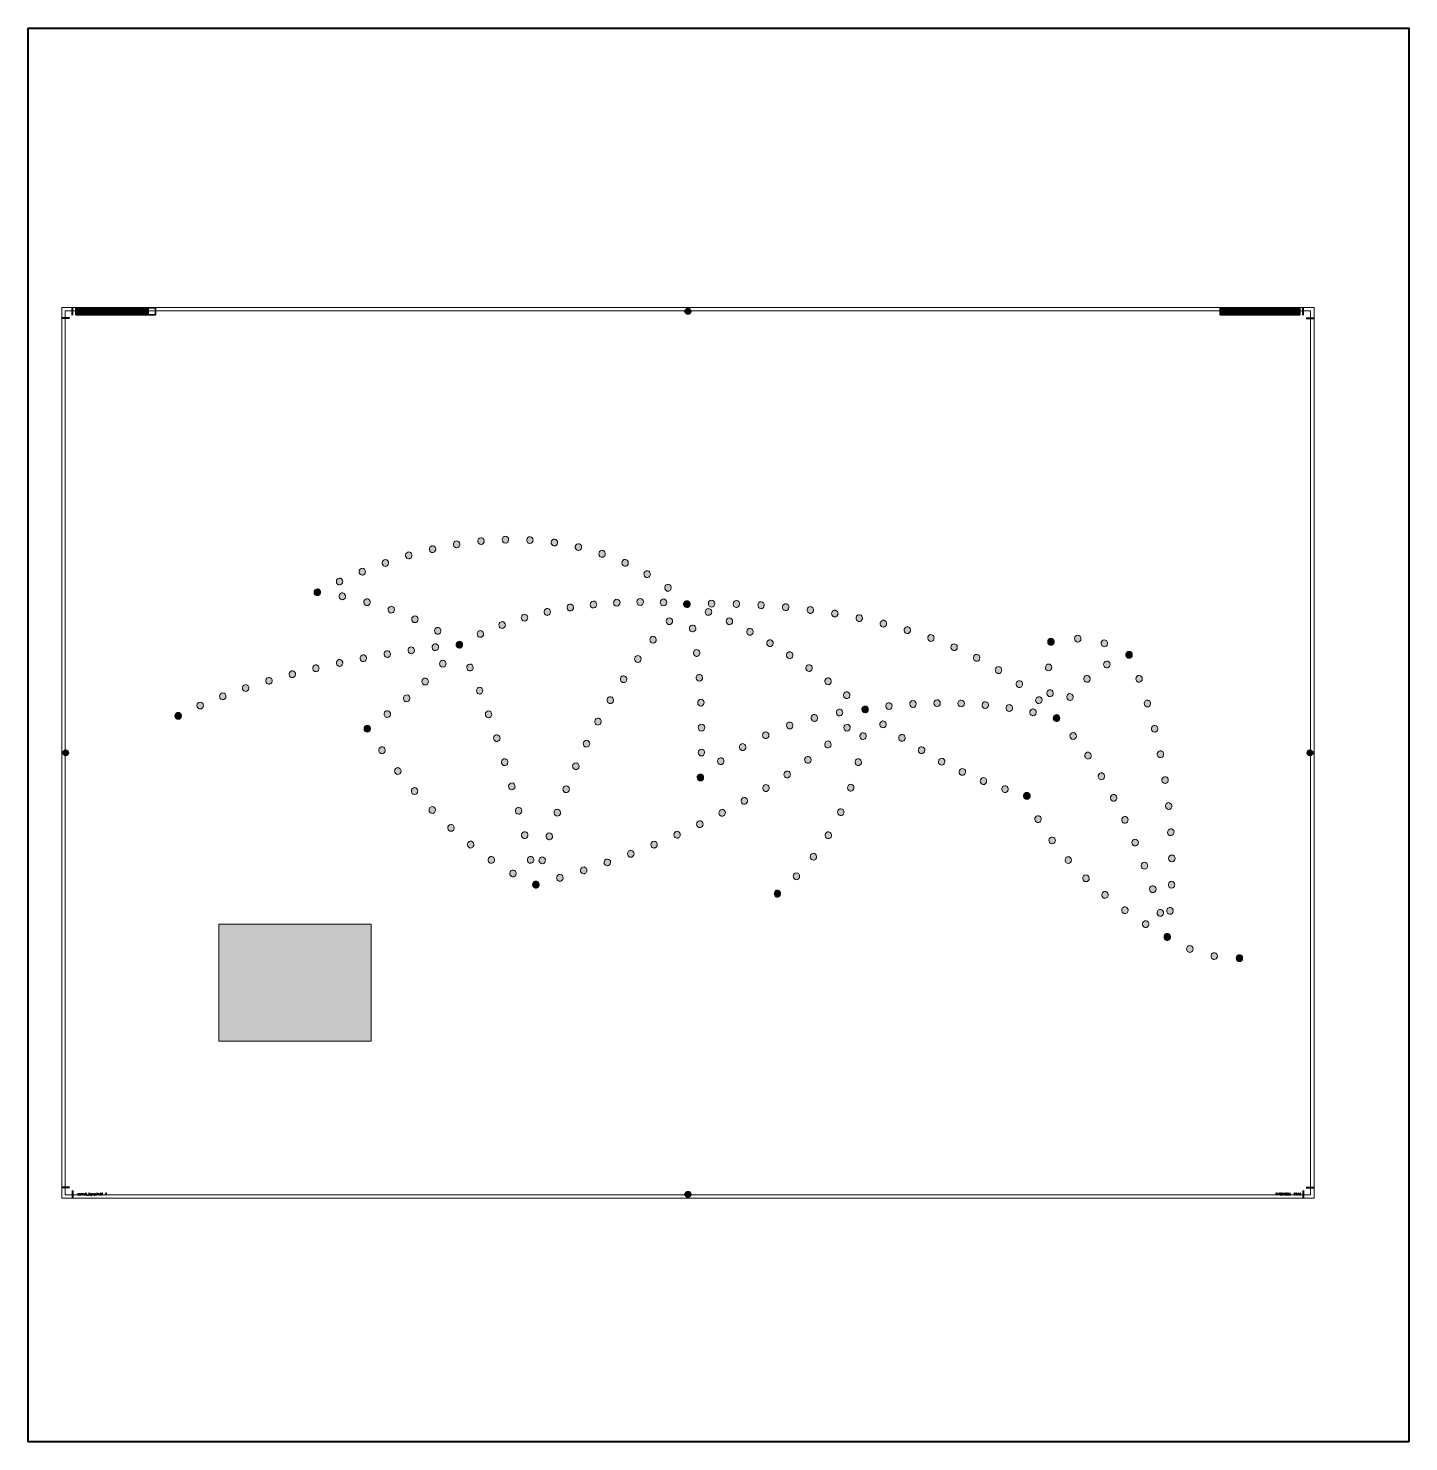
# Model space of a CAD drawing. Header units: millimetres. Extents: x -23 to 921, y -166 to 800.
import ezdxf

# ---------------------------------------------------------------- set-up
doc = ezdxf.new("R2010")
doc.units = ezdxf.units.MM
doc.header["$MEASUREMENT"] = 0
doc.layers.add('Layer 1', color=7, linetype='Continuous', lineweight=0)

# ---------------------------------------------------------------- blocks, each defined once
blk = doc.blocks.new('Block_0')
at = {"layer": 'Layer 1', "true_color": 0x1d1d1b, "transparency": 33554687}
h = blk.add_hatch(color=250, dxfattribs=at)
h.dxf.hatch_style = 2
edge = h.paths.add_edge_path()
edge.add_spline(control_points=[(301.04, 450.05), (301.01, 451.34), (301.98, 452.41), (303.2, 452.43), (304.42, 452.46), (305.43, 451.44), (305.45, 450.15), (305.48, 448.86), (304.51, 447.8), (303.29, 447.77), (303.29, 447.77), (303.25, 447.77), (303.25, 447.77), (302.05, 447.77), (301.07, 448.78), (301.04, 450.05)], knot_values=[0, 0, 0, 0, 1, 1, 1, 2, 2, 2, 3, 3, 3, 4, 4, 4, 5, 5, 5, 5], degree=3, periodic=0)
edge.add_line((301.04, 450.05), (301.04, 450.05))
edge = h.paths.add_edge_path()
edge.add_spline(control_points=[(319.87, 447.48), (318.65, 447.55), (317.72, 448.65), (317.79, 449.94), (317.85, 451.23), (318.89, 452.21), (320.11, 452.14), (321.33, 452.07), (322.26, 450.97), (322.19, 449.69), (322.13, 448.45), (321.15, 447.48), (319.99, 447.48), (319.95, 447.48), (319.91, 447.48), (319.87, 447.48)], knot_values=[0, 0, 0, 0, 1, 1, 1, 2, 2, 2, 3, 3, 3, 4, 4, 4, 5, 5, 5, 5], degree=3, periodic=0)
edge.add_line((319.87, 447.48), (319.87, 447.48))
edge = h.paths.add_edge_path()
edge.add_spline(control_points=[(284.33, 448.89), (284.22, 450.17), (285.11, 451.31), (286.33, 451.42), (287.54, 451.54), (288.61, 450.6), (288.72, 449.32), (288.84, 448.03), (287.94, 446.9), (286.73, 446.78), (286.66, 446.78), (286.59, 446.77), (286.53, 446.77), (285.4, 446.77), (284.43, 447.68), (284.33, 448.89)], knot_values=[0, 0, 0, 0, 1, 1, 1, 2, 2, 2, 3, 3, 3, 4, 4, 4, 5, 5, 5, 5], degree=3, periodic=0)
edge.add_line((284.33, 448.89), (284.33, 448.89))
edge = h.paths.add_edge_path()
edge.add_spline(control_points=[(336.36, 445.85), (335.16, 446.02), (334.31, 447.19), (334.47, 448.47), (334.64, 449.75), (335.75, 450.64), (336.95, 450.47), (338.16, 450.29), (339.01, 449.12), (338.85, 447.84), (338.7, 446.67), (337.75, 445.82), (336.66, 445.82), (336.56, 445.82), (336.46, 445.83), (336.36, 445.85)], knot_values=[0, 0, 0, 0, 1, 1, 1, 2, 2, 2, 3, 3, 3, 4, 4, 4, 5, 5, 5, 5], degree=3, periodic=0)
edge.add_line((336.36, 445.85), (336.36, 445.85))
edge = h.paths.add_edge_path()
edge.add_spline(control_points=[(267.73, 446.55), (267.54, 447.83), (268.36, 449.02), (269.56, 449.22), (270.77, 449.42), (271.9, 448.55), (272.09, 447.28), (272.28, 446.01), (271.46, 444.81), (270.25, 444.61), (270.13, 444.59), (270.02, 444.59), (269.9, 444.59), (268.84, 444.59), (267.9, 445.41), (267.73, 446.55)], knot_values=[0, 0, 0, 0, 1, 1, 1, 2, 2, 2, 3, 3, 3, 4, 4, 4, 5, 5, 5, 5], degree=3, periodic=0)
edge.add_line((267.73, 446.55), (267.73, 446.55))
edge = h.paths.add_edge_path()
edge.add_spline(control_points=[(352.66, 442.78), (351.48, 443.06), (350.72, 444.3), (350.99, 445.56), (351.25, 446.82), (352.43, 447.61), (353.62, 447.33), (354.82, 447.05), (355.56, 445.8), (355.3, 444.54), (355.07, 443.46), (354.16, 442.72), (353.15, 442.72), (352.99, 442.72), (352.83, 442.74), (352.66, 442.78)], knot_values=[0, 0, 0, 0, 1, 1, 1, 2, 2, 2, 3, 3, 3, 4, 4, 4, 5, 5, 5, 5], degree=3, periodic=0)
edge.add_line((352.66, 442.78), (352.66, 442.78))
edge = h.paths.add_edge_path()
edge.add_spline(control_points=[(251.29, 443.14), (251.03, 444.4), (251.79, 445.65), (252.98, 445.92), (254.17, 446.2), (255.34, 445.4), (255.6, 444.14), (255.87, 442.88), (255.11, 441.64), (253.92, 441.36), (253.76, 441.33), (253.61, 441.31), (253.45, 441.31), (252.43, 441.31), (251.52, 442.06), (251.29, 443.14)], knot_values=[0, 0, 0, 0, 1, 1, 1, 2, 2, 2, 3, 3, 3, 4, 4, 4, 5, 5, 5, 5], degree=3, periodic=0)
edge.add_line((251.29, 443.14), (251.29, 443.14))
edge = h.paths.add_edge_path()
edge.add_spline(control_points=[(368.64, 438.22), (367.48, 438.61), (366.84, 439.92), (367.21, 441.15), (367.58, 442.38), (368.82, 443.05), (369.98, 442.67), (371.14, 442.27), (371.78, 440.96), (371.41, 439.73), (371.11, 438.74), (370.25, 438.11), (369.31, 438.11), (369.09, 438.11), (368.86, 438.15), (368.64, 438.22)], knot_values=[0, 0, 0, 0, 1, 1, 1, 2, 2, 2, 3, 3, 3, 4, 4, 4, 5, 5, 5, 5], degree=3, periodic=0)
edge.add_line((368.64, 438.22), (368.64, 438.22))
edge = h.paths.add_edge_path()
edge.add_spline(control_points=[(235.07, 438.75), (234.75, 439.99), (235.43, 441.28), (236.61, 441.62), (237.78, 441.97), (239, 441.24), (239.32, 440), (239.65, 438.76), (238.96, 437.47), (237.79, 437.13), (237.59, 437.07), (237.39, 437.04), (237.2, 437.04), (236.23, 437.04), (235.34, 437.72), (235.07, 438.75)], knot_values=[0, 0, 0, 0, 1, 1, 1, 2, 2, 2, 3, 3, 3, 4, 4, 4, 5, 5, 5, 5], degree=3, periodic=0)
edge.add_line((235.07, 438.75), (235.07, 438.75))
edge = h.paths.add_edge_path()
edge.add_spline(control_points=[(384.15, 432.14), (383.03, 432.65), (382.5, 434.02), (382.98, 435.2), (383.46, 436.39), (384.75, 436.94), (385.88, 436.43), (387, 435.93), (387.52, 434.56), (387.04, 433.38), (386.68, 432.49), (385.87, 431.96), (385.01, 431.96), (384.72, 431.96), (384.43, 432.02), (384.15, 432.14)], knot_values=[0, 0, 0, 0, 1, 1, 1, 2, 2, 2, 3, 3, 3, 4, 4, 4, 5, 5, 5, 5], degree=3, periodic=0)
edge.add_line((384.15, 432.14), (384.15, 432.14))
edge = h.paths.add_edge_path()
edge.add_spline(control_points=[(219.08, 433.48), (218.7, 434.7), (219.32, 436.02), (220.48, 436.42), (221.64, 436.83), (222.89, 436.17), (223.27, 434.95), (223.66, 433.72), (223.03, 432.4), (221.88, 432), (221.64, 431.92), (221.41, 431.88), (221.18, 431.88), (220.25, 431.88), (219.39, 432.5), (219.08, 433.48)], knot_values=[0, 0, 0, 0, 1, 1, 1, 2, 2, 2, 3, 3, 3, 4, 4, 4, 5, 5, 5, 5], degree=3, periodic=0)
edge.add_line((219.08, 433.48), (219.08, 433.48))
edge = h.paths.add_edge_path()
edge.add_spline(control_points=[(203.35, 427.39), (202.92, 428.6), (203.48, 429.95), (204.62, 430.41), (205.76, 430.87), (207.04, 430.27), (207.47, 429.07), (207.91, 427.87), (207.34, 426.52), (206.21, 426.06), (205.95, 425.95), (205.68, 425.9), (205.42, 425.9), (204.53, 425.9), (203.69, 426.47), (203.35, 427.39)], knot_values=[0, 0, 0, 0, 1, 1, 1, 2, 2, 2, 3, 3, 3, 4, 4, 4, 5, 5, 5, 5], degree=3, periodic=0)
edge.add_line((203.35, 427.39), (203.35, 427.39))
edge = h.paths.add_edge_path()
edge.add_spline(control_points=[(399.02, 424.52), (397.95, 425.14), (397.56, 426.56), (398.14, 427.69), (398.73, 428.82), (400.07, 429.23), (401.14, 428.61), (402.21, 427.99), (402.6, 426.57), (402.01, 425.44), (401.61, 424.67), (400.86, 424.23), (400.08, 424.23), (399.72, 424.23), (399.35, 424.33), (399.02, 424.52)], knot_values=[0, 0, 0, 0, 1, 1, 1, 2, 2, 2, 3, 3, 3, 4, 4, 4, 5, 5, 5, 5], degree=3, periodic=0)
edge.add_line((399.02, 424.52), (399.02, 424.52))
edge = h.paths.add_edge_path()
edge.add_spline(control_points=[(187.89, 420.59), (187.41, 421.77), (187.92, 423.15), (189.04, 423.66), (190.16, 424.17), (191.46, 423.63), (191.94, 422.45), (192.43, 421.27), (191.91, 419.9), (190.8, 419.38), (190.51, 419.25), (190.21, 419.19), (189.92, 419.19), (189.07, 419.19), (188.26, 419.71), (187.89, 420.59)], knot_values=[0, 0, 0, 0, 1, 1, 1, 2, 2, 2, 3, 3, 3, 4, 4, 4, 5, 5, 5, 5], degree=3, periodic=0)
edge.add_line((187.89, 420.59), (187.89, 420.59))
edge = h.paths.add_edge_path()
edge.add_spline(control_points=[(413.03, 415.31), (412.03, 416.06), (411.79, 417.51), (412.5, 418.56), (413.2, 419.62), (414.57, 419.87), (415.57, 419.13), (416.57, 418.39), (416.81, 416.93), (416.1, 415.88), (415.67, 415.23), (414.99, 414.89), (414.3, 414.89), (413.86, 414.89), (413.42, 415.03), (413.03, 415.31)], knot_values=[0, 0, 0, 0, 1, 1, 1, 2, 2, 2, 3, 3, 3, 4, 4, 4, 5, 5, 5, 5], degree=3, periodic=0)
edge.add_line((413.03, 415.31), (413.03, 415.31))
h = blk.add_hatch(color=250, dxfattribs=at)
h.dxf.hatch_style = 2
edge = h.paths.add_edge_path()
edge.add_spline(control_points=[(174.67, 411.81), (174.09, 411.81), (173.52, 412.06), (173.11, 412.49), (173.01, 412.6), (172.92, 412.72), (172.84, 412.85), (172.76, 412.97), (172.69, 413.11), (172.64, 413.25), (172.58, 413.39), (172.54, 413.53), (172.51, 413.68), (172.48, 413.83), (172.47, 413.99), (172.47, 414.14), (172.47, 414.29), (172.48, 414.44), (172.51, 414.6), (172.54, 414.74), (172.58, 414.89), (172.64, 415.03), (172.69, 415.17), (172.76, 415.31), (172.84, 415.43), (172.92, 415.56), (173.01, 415.68), (173.11, 415.79), (173.63, 416.33), (174.39, 416.58), (175.1, 416.43), (175.25, 416.4), (175.38, 416.35), (175.52, 416.29), (175.65, 416.24), (175.78, 416.16), (175.9, 416.08), (176.02, 415.99), (176.13, 415.89), (176.23, 415.79), (176.34, 415.68), (176.43, 415.56), (176.51, 415.43), (176.59, 415.31), (176.66, 415.17), (176.71, 415.03), (176.77, 414.89), (176.81, 414.74), (176.84, 414.6), (176.87, 414.44), (176.88, 414.29), (176.88, 414.14), (176.88, 413.99), (176.87, 413.83), (176.84, 413.68), (176.81, 413.53), (176.77, 413.39), (176.71, 413.25), (176.66, 413.11), (176.59, 412.97), (176.51, 412.85), (176.43, 412.72), (176.34, 412.6), (176.23, 412.49), (175.82, 412.06), (175.25, 411.81), (174.67, 411.81)], knot_values=[0, 0, 0, 0, 1, 1, 1, 2, 2, 2, 3, 3, 3, 4, 4, 4, 5, 5, 5, 6, 6, 6, 7, 7, 7, 8, 8, 8, 9, 9, 9, 10, 10, 10, 11, 11, 11, 12, 12, 12, 13, 13, 13, 14, 14, 14, 15, 15, 15, 16, 16, 16, 17, 17, 17, 18, 18, 18, 19, 19, 19, 20, 20, 20, 21, 21, 21, 22, 22, 22, 22], degree=3, periodic=0)
edge.add_line((174.67, 411.81), (174.67, 411.81))
h = blk.add_hatch(color=250, dxfattribs=at)
h.dxf.hatch_style = 2
edge = h.paths.add_edge_path()
edge.add_spline(control_points=[(191.37, 409.1), (190.17, 409.34), (189.38, 410.55), (189.6, 411.82), (189.83, 413.08), (190.98, 413.92), (192.18, 413.69), (193.38, 413.45), (194.17, 412.23), (193.94, 410.96), (193.75, 409.84), (192.82, 409.06), (191.78, 409.06), (191.64, 409.06), (191.5, 409.07), (191.37, 409.1)], knot_values=[0, 0, 0, 0, 1, 1, 1, 2, 2, 2, 3, 3, 3, 4, 4, 4, 5, 5, 5, 5], degree=3, periodic=0)
edge.add_line((191.37, 409.1), (191.37, 409.1))
edge = h.paths.add_edge_path()
edge.add_spline(control_points=[(208.11, 405.17), (206.93, 405.49), (206.22, 406.77), (206.52, 408.01), (206.83, 409.26), (208.03, 410.01), (209.21, 409.69), (210.39, 409.36), (211.1, 408.09), (210.79, 406.84), (210.54, 405.79), (209.64, 405.1), (208.66, 405.1), (208.48, 405.1), (208.29, 405.12), (208.11, 405.17)], knot_values=[0, 0, 0, 0, 1, 1, 1, 2, 2, 2, 3, 3, 3, 4, 4, 4, 5, 5, 5, 5], degree=3, periodic=0)
edge.add_line((208.11, 405.17), (208.11, 405.17))
edge = h.paths.add_edge_path()
edge.add_spline(control_points=[(224.53, 400.01), (223.38, 400.42), (222.76, 401.75), (223.15, 402.97), (223.54, 404.19), (224.79, 404.84), (225.94, 404.43), (227.1, 404.02), (227.72, 402.7), (227.33, 401.48), (227.02, 400.5), (226.16, 399.89), (225.24, 399.89), (225, 399.89), (224.77, 399.93), (224.53, 400.01)], knot_values=[0, 0, 0, 0, 1, 1, 1, 2, 2, 2, 3, 3, 3, 4, 4, 4, 5, 5, 5, 5], degree=3, periodic=0)
edge.add_line((224.53, 400.01), (224.53, 400.01))
edge = h.paths.add_edge_path()
edge.add_spline(control_points=[(240.54, 393.58), (239.42, 394.08), (238.9, 395.45), (239.37, 396.64), (239.85, 397.82), (241.15, 398.37), (242.27, 397.87), (243.39, 397.36), (243.91, 395.99), (243.44, 394.81), (243.08, 393.92), (242.26, 393.39), (241.4, 393.39), (241.12, 393.39), (240.82, 393.45), (240.54, 393.58)], knot_values=[0, 0, 0, 0, 1, 1, 1, 2, 2, 2, 3, 3, 3, 4, 4, 4, 5, 5, 5, 5], degree=3, periodic=0)
edge.add_line((240.54, 393.58), (240.54, 393.58))
edge = h.paths.add_edge_path()
edge.add_spline(control_points=[(255.98, 385.8), (254.9, 386.4), (254.49, 387.82), (255.07, 388.95), (255.64, 390.09), (256.98, 390.52), (258.06, 389.91), (259.13, 389.31), (259.54, 387.89), (258.97, 386.76), (258.57, 385.97), (257.8, 385.52), (257.01, 385.52), (256.66, 385.52), (256.31, 385.61), (255.98, 385.8)], knot_values=[0, 0, 0, 0, 1, 1, 1, 2, 2, 2, 3, 3, 3, 4, 4, 4, 5, 5, 5, 5], degree=3, periodic=0)
edge.add_line((255.98, 385.8), (255.98, 385.8))
h = blk.add_hatch(color=250, dxfattribs=at)
h.dxf.hatch_style = 2
edge = h.paths.add_edge_path()
edge.add_spline(control_points=[(411.22, 404.9), (410, 404.96), (409.05, 406.05), (409.1, 407.33), (409.15, 408.62), (410.19, 409.62), (411.4, 409.56), (412.62, 409.51), (413.57, 408.42), (413.51, 407.13), (413.47, 405.88), (412.49, 404.9), (411.31, 404.9), (411.31, 404.9), (411.22, 404.9), (411.22, 404.9)], knot_values=[0, 0, 0, 0, 1, 1, 1, 2, 2, 2, 3, 3, 3, 4, 4, 4, 5, 5, 5, 5], degree=3, periodic=0)
edge = h.paths.add_edge_path()
edge.add_spline(control_points=[(395.34, 405.2), (394.12, 405.19), (393.13, 406.23), (393.13, 407.52), (393.12, 408.81), (394.1, 409.86), (395.32, 409.87), (396.54, 409.87), (397.53, 408.83), (397.54, 407.55), (397.54, 406.26), (396.56, 405.21), (395.34, 405.2)], knot_values=[0, 0, 0, 0, 1, 1, 1, 2, 2, 2, 3, 3, 3, 4, 4, 4, 4], degree=3, periodic=0)
edge.add_line((395.34, 405.2), (395.34, 405.2))
edge = h.paths.add_edge_path()
edge.add_spline(control_points=[(377.15, 406.93), (377.08, 408.22), (378.02, 409.31), (379.24, 409.38), (380.45, 409.45), (381.49, 408.46), (381.55, 407.17), (381.62, 405.88), (380.68, 404.79), (379.47, 404.72), (379.43, 404.72), (379.39, 404.72), (379.35, 404.72), (378.18, 404.72), (377.21, 405.69), (377.15, 406.93)], knot_values=[0, 0, 0, 0, 1, 1, 1, 2, 2, 2, 3, 3, 3, 4, 4, 4, 5, 5, 5, 5], degree=3, periodic=0)
edge.add_line((377.15, 406.93), (377.15, 406.93))
edge = h.paths.add_edge_path()
edge.add_spline(control_points=[(361.21, 405.56), (361.09, 406.84), (361.98, 407.98), (363.19, 408.11), (364.4, 408.24), (365.49, 407.3), (365.6, 406.02), (365.73, 404.73), (364.84, 403.59), (363.63, 403.46), (363.55, 403.46), (363.48, 403.45), (363.41, 403.45), (362.29, 403.45), (361.33, 404.35), (361.21, 405.56)], knot_values=[0, 0, 0, 0, 1, 1, 1, 2, 2, 2, 3, 3, 3, 4, 4, 4, 5, 5, 5, 5], degree=3, periodic=0)
edge.add_line((361.21, 405.56), (361.21, 405.56))
edge = h.paths.add_edge_path()
edge.add_spline(control_points=[(345.37, 403.35), (345.18, 404.62), (346.01, 405.81), (347.22, 406), (348.43, 406.2), (349.55, 405.32), (349.73, 404.04), (349.91, 402.77), (349.08, 401.58), (347.88, 401.39), (347.77, 401.37), (347.66, 401.36), (347.55, 401.36), (346.47, 401.36), (345.53, 402.19), (345.37, 403.35)], knot_values=[0, 0, 0, 0, 1, 1, 1, 2, 2, 2, 3, 3, 3, 4, 4, 4, 5, 5, 5, 5], degree=3, periodic=0)
edge.add_line((345.37, 403.35), (345.37, 403.35))
edge = h.paths.add_edge_path()
edge.add_spline(control_points=[(329.65, 400.25), (329.4, 401.51), (330.17, 402.75), (331.37, 403.01), (332.56, 403.27), (333.73, 402.46), (333.98, 401.2), (334.22, 399.94), (333.46, 398.7), (332.26, 398.44), (332.11, 398.41), (331.96, 398.39), (331.81, 398.39), (330.79, 398.39), (329.87, 399.15), (329.65, 400.25)], knot_values=[0, 0, 0, 0, 1, 1, 1, 2, 2, 2, 3, 3, 3, 4, 4, 4, 5, 5, 5, 5], degree=3, periodic=0)
edge.add_line((329.65, 400.25), (329.65, 400.25))
edge = h.paths.add_edge_path()
edge.add_spline(control_points=[(314.14, 396.18), (313.82, 397.42), (314.52, 398.71), (315.69, 399.05), (316.87, 399.38), (318.08, 398.65), (318.4, 397.41), (318.72, 396.16), (318.03, 394.88), (316.85, 394.55), (316.66, 394.49), (316.46, 394.46), (316.27, 394.46), (315.3, 394.46), (314.41, 395.15), (314.14, 396.18)], knot_values=[0, 0, 0, 0, 1, 1, 1, 2, 2, 2, 3, 3, 3, 4, 4, 4, 5, 5, 5, 5], degree=3, periodic=0)
edge.add_line((314.14, 396.18), (314.14, 396.18))
edge = h.paths.add_edge_path()
edge.add_spline(control_points=[(298.92, 391.05), (298.52, 392.27), (299.13, 393.6), (300.28, 394.02), (301.43, 394.44), (302.69, 393.8), (303.09, 392.58), (303.49, 391.36), (302.88, 390.04), (301.73, 389.61), (301.49, 389.52), (301.24, 389.48), (301, 389.48), (300.09, 389.48), (299.24, 390.09), (298.92, 391.05)], knot_values=[0, 0, 0, 0, 1, 1, 1, 2, 2, 2, 3, 3, 3, 4, 4, 4, 5, 5, 5, 5], degree=3, periodic=0)
edge.add_line((298.92, 391.05), (298.92, 391.05))
edge = h.paths.add_edge_path()
edge.add_spline(control_points=[(284.09, 384.76), (283.61, 385.94), (284.12, 387.31), (285.24, 387.82), (286.36, 388.34), (287.65, 387.8), (288.14, 386.62), (288.63, 385.44), (288.12, 384.06), (287, 383.55), (286.71, 383.42), (286.41, 383.36), (286.12, 383.36), (285.27, 383.36), (284.46, 383.88), (284.09, 384.76)], knot_values=[0, 0, 0, 0, 1, 1, 1, 2, 2, 2, 3, 3, 3, 4, 4, 4, 5, 5, 5, 5], degree=3, periodic=0)
edge.add_line((284.09, 384.76), (284.09, 384.76))
h = blk.add_hatch(color=250, dxfattribs=at)
h.dxf.hatch_style = 2
edge = h.paths.add_edge_path()
edge.add_spline(control_points=[(427.25, 403.69), (426.66, 403.69), (426.1, 403.94), (425.68, 404.37), (425.58, 404.48), (425.49, 404.6), (425.41, 404.73), (425.33, 404.86), (425.26, 404.99), (425.21, 405.13), (425.15, 405.27), (425.11, 405.42), (425.08, 405.57), (425.05, 405.72), (425.04, 405.87), (425.04, 406.02), (425.04, 406.17), (425.05, 406.33), (425.08, 406.48), (425.11, 406.63), (425.15, 406.77), (425.21, 406.91), (425.26, 407.05), (425.33, 407.19), (425.41, 407.32), (425.49, 407.44), (425.58, 407.56), (425.68, 407.67), (426.2, 408.21), (426.96, 408.46), (427.68, 408.31), (427.82, 408.28), (427.96, 408.23), (428.09, 408.18), (428.22, 408.12), (428.35, 408.04), (428.47, 407.96), (428.59, 407.88), (428.71, 407.78), (428.81, 407.67), (428.91, 407.56), (429, 407.44), (429.08, 407.32), (429.16, 407.19), (429.23, 407.05), (429.29, 406.91), (429.34, 406.77), (429.38, 406.63), (429.41, 406.48), (429.44, 406.33), (429.45, 406.17), (429.45, 406.02), (429.45, 405.87), (429.44, 405.72), (429.41, 405.57), (429.38, 405.42), (429.34, 405.27), (429.29, 405.13), (429.23, 404.99), (429.16, 404.86), (429.08, 404.73), (429, 404.6), (428.91, 404.48), (428.81, 404.37), (428.71, 404.27), (428.59, 404.17), (428.47, 404.08), (428.35, 404), (428.22, 403.93), (428.09, 403.87), (427.96, 403.81), (427.82, 403.77), (427.68, 403.74), (427.54, 403.7), (427.39, 403.69), (427.25, 403.69)], knot_values=[0, 0, 0, 0, 1, 1, 1, 2, 2, 2, 3, 3, 3, 4, 4, 4, 5, 5, 5, 6, 6, 6, 7, 7, 7, 8, 8, 8, 9, 9, 9, 10, 10, 10, 11, 11, 11, 12, 12, 12, 13, 13, 13, 14, 14, 14, 15, 15, 15, 16, 16, 16, 17, 17, 17, 18, 18, 18, 19, 19, 19, 20, 20, 20, 21, 21, 21, 22, 22, 22, 23, 23, 23, 24, 24, 24, 25, 25, 25, 25], degree=3, periodic=0)
edge.add_line((427.25, 403.69), (427.25, 403.69))
h = blk.add_hatch(color=250, dxfattribs=at)
h.dxf.hatch_style = 2
edge = h.paths.add_edge_path()
edge.add_spline(control_points=[(441.93, 406.41), (441.93, 407.69), (442.91, 408.74), (444.13, 408.74), (445.35, 408.74), (446.34, 407.7), (446.34, 406.41), (446.34, 405.13), (445.36, 404.08), (444.14, 404.08), (442.92, 404.08), (441.93, 405.12), (441.93, 406.41)], knot_values=[0, 0, 0, 0, 1, 1, 1, 2, 2, 2, 3, 3, 3, 4, 4, 4, 4], degree=3, periodic=0)
edge.add_line((441.93, 406.41), (441.93, 406.41))
edge = h.paths.add_edge_path()
edge.add_spline(control_points=[(460.99, 403.81), (459.77, 403.85), (458.81, 404.92), (458.85, 406.21), (458.88, 407.5), (459.9, 408.51), (461.12, 408.47), (462.34, 408.43), (463.3, 407.36), (463.26, 406.07), (463.22, 404.81), (462.24, 403.81), (461.06, 403.81), (461.03, 403.81), (461.01, 403.81), (460.99, 403.81)], knot_values=[0, 0, 0, 0, 1, 1, 1, 2, 2, 2, 3, 3, 3, 4, 4, 4, 5, 5, 5, 5], degree=3, periodic=0)
edge.add_line((460.99, 403.81), (460.99, 403.81))
edge = h.paths.add_edge_path()
edge.add_spline(control_points=[(477.82, 402.99), (476.6, 403.07), (475.67, 404.18), (475.75, 405.46), (475.82, 406.75), (476.87, 407.73), (478.08, 407.65), (479.3, 407.57), (480.22, 406.46), (480.15, 405.18), (480.08, 403.94), (479.11, 402.99), (477.95, 402.99), (477.91, 402.99), (477.86, 402.99), (477.82, 402.99)], knot_values=[0, 0, 0, 0, 1, 1, 1, 2, 2, 2, 3, 3, 3, 4, 4, 4, 5, 5, 5, 5], degree=3, periodic=0)
edge.add_line((477.82, 402.99), (477.82, 402.99))
edge = h.paths.add_edge_path()
edge.add_spline(control_points=[(494.61, 401.65), (493.39, 401.76), (492.5, 402.9), (492.61, 404.18), (492.72, 405.46), (493.8, 406.41), (495.01, 406.29), (496.23, 406.17), (497.12, 405.04), (497.01, 403.76), (496.91, 402.55), (495.94, 401.64), (494.81, 401.64), (494.75, 401.64), (494.68, 401.64), (494.61, 401.65)], knot_values=[0, 0, 0, 0, 1, 1, 1, 2, 2, 2, 3, 3, 3, 4, 4, 4, 5, 5, 5, 5], degree=3, periodic=0)
edge.add_line((494.61, 401.65), (494.61, 401.65))
edge = h.paths.add_edge_path()
edge.add_spline(control_points=[(511.35, 399.75), (510.14, 399.91), (509.28, 401.07), (509.43, 402.35), (509.58, 403.63), (510.68, 404.54), (511.89, 404.38), (513.1, 404.22), (513.96, 403.06), (513.81, 401.78), (513.68, 400.6), (512.73, 399.73), (511.63, 399.73), (511.54, 399.73), (511.45, 399.74), (511.35, 399.75)], knot_values=[0, 0, 0, 0, 1, 1, 1, 2, 2, 2, 3, 3, 3, 4, 4, 4, 5, 5, 5, 5], degree=3, periodic=0)
edge.add_line((511.35, 399.75), (511.35, 399.75))
edge = h.paths.add_edge_path()
edge.add_spline(control_points=[(528.02, 397.28), (526.82, 397.49), (526, 398.68), (526.19, 399.95), (526.38, 401.22), (527.51, 402.09), (528.71, 401.89), (529.91, 401.69), (530.74, 400.5), (530.55, 399.22), (530.37, 398.07), (529.44, 397.25), (528.37, 397.25), (528.25, 397.25), (528.14, 397.26), (528.02, 397.28)], knot_values=[0, 0, 0, 0, 1, 1, 1, 2, 2, 2, 3, 3, 3, 4, 4, 4, 5, 5, 5, 5], degree=3, periodic=0)
edge.add_line((528.02, 397.28), (528.02, 397.28))
edge = h.paths.add_edge_path()
edge.add_spline(control_points=[(544.59, 394.2), (543.4, 394.44), (542.62, 395.67), (542.85, 396.93), (543.08, 398.2), (544.24, 399.02), (545.44, 398.77), (546.64, 398.53), (547.41, 397.3), (547.18, 396.04), (546.98, 394.93), (546.05, 394.15), (545.02, 394.15), (544.88, 394.15), (544.74, 394.17), (544.59, 394.2)], knot_values=[0, 0, 0, 0, 1, 1, 1, 2, 2, 2, 3, 3, 3, 4, 4, 4, 5, 5, 5, 5], degree=3, periodic=0)
edge.add_line((544.59, 394.2), (544.59, 394.2))
edge = h.paths.add_edge_path()
edge.add_spline(control_points=[(561.03, 390.45), (559.84, 390.75), (559.11, 392), (559.39, 393.25), (559.67, 394.5), (560.86, 395.28), (562.05, 394.98), (563.23, 394.68), (563.97, 393.42), (563.68, 392.17), (563.44, 391.1), (562.54, 390.38), (561.54, 390.38), (561.37, 390.38), (561.2, 390.4), (561.03, 390.45)], knot_values=[0, 0, 0, 0, 1, 1, 1, 2, 2, 2, 3, 3, 3, 4, 4, 4, 5, 5, 5, 5], degree=3, periodic=0)
edge.add_line((561.03, 390.45), (561.03, 390.45))
edge = h.paths.add_edge_path()
edge.add_spline(control_points=[(577.29, 385.96), (576.12, 386.32), (575.44, 387.6), (575.77, 388.84), (576.11, 390.08), (577.33, 390.8), (578.5, 390.44), (579.67, 390.09), (580.35, 388.8), (580.02, 387.56), (579.74, 386.53), (578.86, 385.87), (577.89, 385.87), (577.69, 385.87), (577.49, 385.9), (577.29, 385.96)], knot_values=[0, 0, 0, 0, 1, 1, 1, 2, 2, 2, 3, 3, 3, 4, 4, 4, 5, 5, 5, 5], degree=3, periodic=0)
edge.add_line((577.29, 385.96), (577.29, 385.96))
edge = h.paths.add_edge_path()
edge.add_spline(control_points=[(593.31, 380.66), (592.16, 381.08), (591.54, 382.4), (591.94, 383.62), (592.33, 384.84), (593.58, 385.49), (594.74, 385.08), (595.89, 384.66), (596.5, 383.33), (596.11, 382.12), (595.8, 381.15), (594.94, 380.54), (594.02, 380.54), (593.79, 380.54), (593.55, 380.58), (593.31, 380.66)], knot_values=[0, 0, 0, 0, 1, 1, 1, 2, 2, 2, 3, 3, 3, 4, 4, 4, 5, 5, 5, 5], degree=3, periodic=0)
edge.add_line((593.31, 380.66), (593.31, 380.66))
edge = h.paths.add_edge_path()
edge.add_spline(control_points=[(609.03, 374.47), (607.9, 374.95), (607.36, 376.32), (607.81, 377.51), (608.27, 378.7), (609.56, 379.27), (610.69, 378.79), (611.82, 378.31), (612.36, 376.94), (611.9, 375.75), (611.55, 374.85), (610.73, 374.3), (609.86, 374.3), (609.58, 374.3), (609.3, 374.35), (609.03, 374.47)], knot_values=[0, 0, 0, 0, 1, 1, 1, 2, 2, 2, 3, 3, 3, 4, 4, 4, 5, 5, 5, 5], degree=3, periodic=0)
edge.add_line((609.03, 374.47), (609.03, 374.47))
edge = h.paths.add_edge_path()
edge.add_spline(control_points=[(624.34, 367.28), (623.24, 367.85), (622.78, 369.24), (623.31, 370.4), (623.85, 371.56), (625.17, 372.04), (626.26, 371.48), (627.36, 370.91), (627.82, 369.52), (627.28, 368.36), (626.9, 367.53), (626.12, 367.04), (625.3, 367.04), (624.97, 367.04), (624.65, 367.12), (624.34, 367.28)], knot_values=[0, 0, 0, 0, 1, 1, 1, 2, 2, 2, 3, 3, 3, 4, 4, 4, 5, 5, 5, 5], degree=3, periodic=0)
edge.add_line((624.34, 367.28), (624.34, 367.28))
edge = h.paths.add_edge_path()
edge.add_spline(control_points=[(639.11, 358.99), (638.05, 359.63), (637.7, 361.06), (638.31, 362.17), (638.92, 363.29), (640.27, 363.66), (641.33, 363.02), (642.38, 362.37), (642.74, 360.94), (642.13, 359.83), (641.72, 359.08), (640.97, 358.67), (640.22, 358.67), (639.84, 358.67), (639.46, 358.77), (639.11, 358.99)], knot_values=[0, 0, 0, 0, 1, 1, 1, 2, 2, 2, 3, 3, 3, 4, 4, 4, 5, 5, 5, 5], degree=3, periodic=0)
edge.add_line((639.11, 358.99), (639.11, 358.99))
edge = h.paths.add_edge_path()
edge.add_spline(control_points=[(653.18, 349.48), (652.18, 350.22), (651.94, 351.67), (652.64, 352.73), (653.34, 353.78), (654.72, 354.03), (655.72, 353.3), (656.71, 352.55), (656.95, 351.1), (656.25, 350.04), (655.82, 349.4), (655.14, 349.05), (654.44, 349.05), (654, 349.05), (653.56, 349.19), (653.18, 349.48)], knot_values=[0, 0, 0, 0, 1, 1, 1, 2, 2, 2, 3, 3, 3, 4, 4, 4, 5, 5, 5, 5], degree=3, periodic=0)
edge.add_line((653.18, 349.48), (653.18, 349.48))
edge = h.paths.add_edge_path()
edge.add_spline(control_points=[(666.33, 338.66), (665.41, 339.51), (665.3, 340.98), (666.1, 341.95), (666.89, 342.93), (668.29, 343.04), (669.21, 342.2), (670.13, 341.36), (670.24, 339.88), (669.44, 338.91), (669, 338.37), (668.39, 338.1), (667.77, 338.1), (667.26, 338.1), (666.75, 338.28), (666.33, 338.66)], knot_values=[0, 0, 0, 0, 1, 1, 1, 2, 2, 2, 3, 3, 3, 4, 4, 4, 5, 5, 5, 5], degree=3, periodic=0)
edge.add_line((666.33, 338.66), (666.33, 338.66))
h = blk.add_hatch(color=250, dxfattribs=at)
h.dxf.hatch_style = 2
edge = h.paths.add_edge_path()
edge.add_spline(control_points=[(413.72, 392.71), (412.85, 393.62), (412.85, 395.1), (413.71, 396.01), (414.57, 396.92), (415.97, 396.92), (416.84, 396.01), (417.7, 395.1), (417.7, 393.63), (416.84, 392.72), (416.41, 392.26), (415.84, 392.03), (415.28, 392.03), (414.71, 392.03), (414.15, 392.26), (413.72, 392.71)], knot_values=[0, 0, 0, 0, 1, 1, 1, 2, 2, 2, 3, 3, 3, 4, 4, 4, 5, 5, 5, 5], degree=3, periodic=0)
edge.add_line((413.72, 392.71), (413.72, 392.71))
edge = h.paths.add_edge_path()
edge.add_spline(control_points=[(402.7, 380.03), (401.79, 380.88), (401.69, 382.35), (402.5, 383.32), (403.3, 384.29), (404.7, 384.38), (405.61, 383.53), (406.53, 382.68), (406.62, 381.21), (405.82, 380.24), (405.38, 379.72), (404.77, 379.45), (404.16, 379.45), (403.64, 379.45), (403.12, 379.64), (402.7, 380.03)], knot_values=[0, 0, 0, 0, 1, 1, 1, 2, 2, 2, 3, 3, 3, 4, 4, 4, 5, 5, 5, 5], degree=3, periodic=0)
edge.add_line((402.7, 380.03), (402.7, 380.03))
edge = h.paths.add_edge_path()
edge.add_spline(control_points=[(392.39, 366.7), (391.43, 367.5), (391.27, 368.96), (392.02, 369.97), (392.77, 370.99), (394.16, 371.16), (395.12, 370.37), (396.08, 369.57), (396.25, 368.11), (395.49, 367.09), (395.06, 366.51), (394.41, 366.2), (393.75, 366.2), (393.28, 366.2), (392.8, 366.37), (392.39, 366.7)], knot_values=[0, 0, 0, 0, 1, 1, 1, 2, 2, 2, 3, 3, 3, 4, 4, 4, 5, 5, 5, 5], degree=3, periodic=0)
edge.add_line((392.39, 366.7), (392.39, 366.7))
edge = h.paths.add_edge_path()
edge.add_spline(control_points=[(382.75, 352.83), (381.75, 353.57), (381.52, 355.03), (382.22, 356.08), (382.92, 357.13), (384.3, 357.38), (385.3, 356.64), (386.29, 355.89), (386.53, 354.44), (385.82, 353.39), (385.39, 352.75), (384.71, 352.4), (384.02, 352.4), (383.58, 352.4), (383.14, 352.54), (382.75, 352.83)], knot_values=[0, 0, 0, 0, 1, 1, 1, 2, 2, 2, 3, 3, 3, 4, 4, 4, 5, 5, 5, 5], degree=3, periodic=0)
edge.add_line((382.75, 352.83), (382.75, 352.83))
edge = h.paths.add_edge_path()
edge.add_spline(control_points=[(373.74, 338.49), (372.72, 339.18), (372.42, 340.62), (373.07, 341.71), (373.73, 342.8), (375.09, 343.11), (376.12, 342.42), (377.15, 341.72), (377.45, 340.28), (376.79, 339.2), (376.37, 338.5), (375.66, 338.12), (374.93, 338.12), (374.52, 338.12), (374.11, 338.24), (373.74, 338.49)], knot_values=[0, 0, 0, 0, 1, 1, 1, 2, 2, 2, 3, 3, 3, 4, 4, 4, 5, 5, 5, 5], degree=3, periodic=0)
edge.add_line((373.74, 338.49), (373.74, 338.49))
edge = h.paths.add_edge_path()
edge.add_spline(control_points=[(365.37, 323.73), (364.31, 324.37), (363.95, 325.8), (364.56, 326.92), (365.17, 328.03), (366.52, 328.41), (367.58, 327.77), (368.63, 327.12), (368.99, 325.7), (368.38, 324.58), (367.97, 323.83), (367.23, 323.42), (366.47, 323.42), (366.09, 323.42), (365.72, 323.52), (365.37, 323.73)], knot_values=[0, 0, 0, 0, 1, 1, 1, 2, 2, 2, 3, 3, 3, 4, 4, 4, 5, 5, 5, 5], degree=3, periodic=0)
edge.add_line((365.37, 323.73), (365.37, 323.73))
edge = h.paths.add_edge_path()
edge.add_spline(control_points=[(357.6, 308.6), (356.53, 309.19), (356.11, 310.6), (356.67, 311.75), (357.23, 312.89), (358.57, 313.33), (359.65, 312.73), (360.73, 312.14), (361.15, 310.73), (360.58, 309.59), (360.19, 308.79), (359.42, 308.34), (358.62, 308.34), (358.28, 308.34), (357.93, 308.42), (357.6, 308.6)], knot_values=[0, 0, 0, 0, 1, 1, 1, 2, 2, 2, 3, 3, 3, 4, 4, 4, 5, 5, 5, 5], degree=3, periodic=0)
edge.add_line((357.6, 308.6), (357.6, 308.6))
edge = h.paths.add_edge_path()
edge.add_spline(control_points=[(350.45, 293.14), (349.35, 293.69), (348.88, 295.08), (349.39, 296.24), (349.91, 297.41), (351.23, 297.91), (352.33, 297.36), (353.43, 296.81), (353.91, 295.42), (353.39, 294.26), (353.01, 293.41), (352.22, 292.92), (351.39, 292.92), (351.08, 292.92), (350.76, 292.99), (350.45, 293.14)], knot_values=[0, 0, 0, 0, 1, 1, 1, 2, 2, 2, 3, 3, 3, 4, 4, 4, 5, 5, 5, 5], degree=3, periodic=0)
edge.add_line((350.45, 293.14), (350.45, 293.14))
edge = h.paths.add_edge_path()
edge.add_spline(control_points=[(343.9, 277.39), (342.78, 277.89), (342.25, 279.25), (342.72, 280.44), (343.2, 281.63), (344.49, 282.18), (345.62, 281.68), (346.74, 281.18), (347.27, 279.81), (346.79, 278.63), (346.44, 277.74), (345.62, 277.2), (344.76, 277.2), (344.47, 277.2), (344.18, 277.26), (343.9, 277.39)], knot_values=[0, 0, 0, 0, 1, 1, 1, 2, 2, 2, 3, 3, 3, 4, 4, 4, 5, 5, 5, 5], degree=3, periodic=0)
edge.add_line((343.9, 277.39), (343.9, 277.39))
edge = h.paths.add_edge_path()
edge.add_spline(control_points=[(337.94, 261.37), (336.8, 261.82), (336.22, 263.17), (336.65, 264.37), (337.08, 265.58), (338.36, 266.19), (339.5, 265.73), (340.64, 265.28), (341.21, 263.94), (340.78, 262.73), (340.45, 261.79), (339.61, 261.22), (338.72, 261.22), (338.46, 261.22), (338.19, 261.27), (337.94, 261.37)], knot_values=[0, 0, 0, 0, 1, 1, 1, 2, 2, 2, 3, 3, 3, 4, 4, 4, 5, 5, 5, 5], degree=3, periodic=0)
edge.add_line((337.94, 261.37), (337.94, 261.37))
edge = h.paths.add_edge_path()
edge.add_spline(control_points=[(332.56, 245.13), (331.41, 245.54), (330.78, 246.86), (331.17, 248.08), (331.56, 249.3), (332.8, 249.96), (333.96, 249.55), (335.12, 249.14), (335.74, 247.82), (335.35, 246.6), (335.04, 245.62), (334.18, 245), (333.26, 245), (333.03, 245), (332.79, 245.04), (332.56, 245.13)], knot_values=[0, 0, 0, 0, 1, 1, 1, 2, 2, 2, 3, 3, 3, 4, 4, 4, 5, 5, 5, 5], degree=3, periodic=0)
edge.add_line((332.56, 245.13), (332.56, 245.13))
edge = h.paths.add_edge_path()
edge.add_spline(control_points=[(327.75, 228.69), (326.59, 229.05), (325.92, 230.35), (326.26, 231.58), (326.61, 232.82), (327.83, 233.52), (329, 233.16), (330.17, 232.8), (330.84, 231.5), (330.49, 230.26), (330.21, 229.25), (329.33, 228.59), (328.38, 228.59), (328.17, 228.59), (327.96, 228.62), (327.75, 228.69)], knot_values=[0, 0, 0, 0, 1, 1, 1, 2, 2, 2, 3, 3, 3, 4, 4, 4, 5, 5, 5, 5], degree=3, periodic=0)
edge.add_line((327.75, 228.69), (327.75, 228.69))
h = blk.add_hatch(color=250, dxfattribs=at)
h.dxf.hatch_style = 2
edge = h.paths.add_edge_path()
edge.add_spline(control_points=[(441.19, 398.56), (440.05, 399.04), (439.49, 400.38), (439.93, 401.58), (440.38, 402.78), (441.65, 403.38), (442.79, 402.91), (443.93, 402.44), (444.49, 401.09), (444.05, 399.89), (443.71, 398.97), (442.87, 398.4), (441.99, 398.4), (441.72, 398.4), (441.45, 398.45), (441.19, 398.56)], knot_values=[0, 0, 0, 0, 1, 1, 1, 2, 2, 2, 3, 3, 3, 4, 4, 4, 5, 5, 5, 5], degree=3, periodic=0)
edge.add_line((441.19, 398.56), (441.19, 398.56))
edge = h.paths.add_edge_path()
edge.add_spline(control_points=[(455.41, 392.18), (454.3, 392.72), (453.81, 394.1), (454.32, 395.27), (454.82, 396.44), (456.13, 396.96), (457.24, 396.42), (458.35, 395.89), (458.84, 394.5), (458.33, 393.33), (457.96, 392.47), (457.16, 391.97), (456.32, 391.97), (456.02, 391.97), (455.71, 392.04), (455.41, 392.18)], knot_values=[0, 0, 0, 0, 1, 1, 1, 2, 2, 2, 3, 3, 3, 4, 4, 4, 5, 5, 5, 5], degree=3, periodic=0)
edge.add_line((455.41, 392.18), (455.41, 392.18))
edge = h.paths.add_edge_path()
edge.add_spline(control_points=[(469.34, 385.05), (468.25, 385.63), (467.82, 387.04), (468.37, 388.18), (468.93, 389.33), (470.26, 389.79), (471.34, 389.2), (472.43, 388.61), (472.86, 387.21), (472.31, 386.06), (471.92, 385.25), (471.14, 384.79), (470.34, 384.79), (470, 384.79), (469.66, 384.87), (469.34, 385.05)], knot_values=[0, 0, 0, 0, 1, 1, 1, 2, 2, 2, 3, 3, 3, 4, 4, 4, 5, 5, 5, 5], degree=3, periodic=0)
edge.add_line((469.34, 385.05), (469.34, 385.05))
edge = h.paths.add_edge_path()
edge.add_spline(control_points=[(482.99, 377.32), (481.93, 377.94), (481.55, 379.37), (482.14, 380.49), (482.74, 381.61), (484.08, 382.02), (485.15, 381.39), (486.21, 380.76), (486.59, 379.34), (486, 378.22), (485.59, 377.45), (484.84, 377.02), (484.07, 377.02), (483.7, 377.02), (483.34, 377.12), (482.99, 377.32)], knot_values=[0, 0, 0, 0, 1, 1, 1, 2, 2, 2, 3, 3, 3, 4, 4, 4, 5, 5, 5, 5], degree=3, periodic=0)
edge.add_line((482.99, 377.32), (482.99, 377.32))
edge = h.paths.add_edge_path()
edge.add_spline(control_points=[(496.4, 369.09), (495.35, 369.75), (495.02, 371.18), (495.65, 372.29), (496.28, 373.39), (497.63, 373.74), (498.68, 373.08), (499.72, 372.41), (500.06, 370.98), (499.43, 369.88), (499.01, 369.15), (498.28, 368.75), (497.53, 368.75), (497.15, 368.75), (496.76, 368.86), (496.4, 369.09)], knot_values=[0, 0, 0, 0, 1, 1, 1, 2, 2, 2, 3, 3, 3, 4, 4, 4, 5, 5, 5, 5], degree=3, periodic=0)
edge.add_line((496.4, 369.09), (496.4, 369.09))
edge = h.paths.add_edge_path()
edge.add_spline(control_points=[(509.56, 360.41), (508.54, 361.11), (508.24, 362.55), (508.9, 363.64), (509.56, 364.72), (510.92, 365.03), (511.95, 364.33), (512.97, 363.64), (513.27, 362.19), (512.61, 361.11), (512.19, 360.42), (511.48, 360.04), (510.75, 360.04), (510.34, 360.04), (509.93, 360.16), (509.56, 360.41)], knot_values=[0, 0, 0, 0, 1, 1, 1, 2, 2, 2, 3, 3, 3, 4, 4, 4, 5, 5, 5, 5], degree=3, periodic=0)
edge.add_line((509.56, 360.41), (509.56, 360.41))
edge = h.paths.add_edge_path()
edge.add_spline(control_points=[(522.49, 351.35), (521.48, 352.08), (521.22, 353.53), (521.91, 354.59), (522.6, 355.65), (523.97, 355.93), (524.98, 355.2), (525.98, 354.47), (526.24, 353.02), (525.56, 351.96), (525.13, 351.3), (524.44, 350.94), (523.73, 350.94), (523.3, 350.94), (522.87, 351.07), (522.49, 351.35)], knot_values=[0, 0, 0, 0, 1, 1, 1, 2, 2, 2, 3, 3, 3, 4, 4, 4, 5, 5, 5, 5], degree=3, periodic=0)
edge.add_line((522.49, 351.35), (522.49, 351.35))
edge = h.paths.add_edge_path()
edge.add_spline(control_points=[(535.2, 341.93), (534.21, 342.68), (533.98, 344.14), (534.69, 345.19), (535.41, 346.23), (536.79, 346.47), (537.77, 345.72), (538.77, 344.96), (538.99, 343.51), (538.28, 342.46), (537.85, 341.83), (537.17, 341.49), (536.48, 341.49), (536.04, 341.49), (535.59, 341.63), (535.2, 341.93)], knot_values=[0, 0, 0, 0, 1, 1, 1, 2, 2, 2, 3, 3, 3, 4, 4, 4, 5, 5, 5, 5], degree=3, periodic=0)
edge.add_line((535.2, 341.93), (535.2, 341.93))
h = blk.add_hatch(color=250, dxfattribs=at)
h.dxf.hatch_style = 2
edge = h.paths.add_edge_path()
edge.add_spline(control_points=[(437.1, 302.25), (435.88, 302.28), (434.91, 303.35), (434.95, 304.64), (434.98, 305.93), (435.99, 306.95), (437.21, 306.92), (438.42, 306.88), (439.39, 305.81), (439.36, 304.52), (439.33, 303.26), (438.35, 302.25), (437.15, 302.25), (437.15, 302.25), (437.1, 302.25), (437.1, 302.25)], knot_values=[0, 0, 0, 0, 1, 1, 1, 2, 2, 2, 3, 3, 3, 4, 4, 4, 5, 5, 5, 5], degree=3, periodic=0)
edge = h.paths.add_edge_path()
edge.add_spline(control_points=[(429.03, 389.02), (428.78, 390.28), (429.56, 391.52), (430.75, 391.77), (431.94, 392.03), (433.11, 391.21), (433.35, 389.95), (433.59, 388.69), (432.82, 387.46), (431.63, 387.2), (431.48, 387.17), (431.33, 387.15), (431.19, 387.15), (430.16, 387.15), (429.24, 387.92), (429.03, 389.02)], knot_values=[0, 0, 0, 0, 1, 1, 1, 2, 2, 2, 3, 3, 3, 4, 4, 4, 5, 5, 5, 5], degree=3, periodic=0)
edge.add_line((429.03, 389.02), (429.03, 389.02))
edge = h.paths.add_edge_path()
edge.add_spline(control_points=[(431.7, 372.34), (431.54, 373.62), (432.38, 374.8), (433.58, 374.98), (434.79, 375.16), (435.91, 374.26), (436.07, 372.99), (436.24, 371.71), (435.4, 370.54), (434.2, 370.36), (434.09, 370.34), (433.99, 370.33), (433.89, 370.33), (432.8, 370.33), (431.86, 371.18), (431.7, 372.34)], knot_values=[0, 0, 0, 0, 1, 1, 1, 2, 2, 2, 3, 3, 3, 4, 4, 4, 5, 5, 5, 5], degree=3, periodic=0)
edge.add_line((431.7, 372.34), (431.7, 372.34))
edge = h.paths.add_edge_path()
edge.add_spline(control_points=[(433.52, 355.51), (433.41, 356.79), (434.31, 357.92), (435.52, 358.04), (436.74, 358.15), (437.81, 357.21), (437.92, 355.93), (438.03, 354.64), (437.13, 353.51), (435.92, 353.39), (435.85, 353.39), (435.79, 353.38), (435.72, 353.38), (434.59, 353.38), (433.63, 354.29), (433.52, 355.51)], knot_values=[0, 0, 0, 0, 1, 1, 1, 2, 2, 2, 3, 3, 3, 4, 4, 4, 5, 5, 5, 5], degree=3, periodic=0)
edge.add_line((433.52, 355.51), (433.52, 355.51))
edge = h.paths.add_edge_path()
edge.add_spline(control_points=[(434.62, 338.59), (434.56, 339.87), (435.5, 340.96), (436.72, 341.02), (437.94, 341.09), (438.97, 340.09), (439.03, 338.81), (439.09, 337.52), (438.15, 336.43), (436.93, 336.37), (436.89, 336.36), (436.86, 336.36), (436.82, 336.36), (435.65, 336.36), (434.68, 337.34), (434.62, 338.59)], knot_values=[0, 0, 0, 0, 1, 1, 1, 2, 2, 2, 3, 3, 3, 4, 4, 4, 5, 5, 5, 5], degree=3, periodic=0)
edge.add_line((434.62, 338.59), (434.62, 338.59))
edge = h.paths.add_edge_path()
edge.add_spline(control_points=[(435.07, 321.62), (435.06, 322.91), (436.04, 323.96), (437.26, 323.98), (438.48, 323.99), (439.47, 322.95), (439.49, 321.66), (439.5, 320.38), (438.52, 319.32), (437.3, 319.31), (437.3, 319.31), (437.28, 319.31), (437.28, 319.31), (436.07, 319.31), (435.09, 320.34), (435.07, 321.62)], knot_values=[0, 0, 0, 0, 1, 1, 1, 2, 2, 2, 3, 3, 3, 4, 4, 4, 5, 5, 5, 5], degree=3, periodic=0)
edge.add_line((435.07, 321.62), (435.07, 321.62))
h = blk.add_hatch(color=250, dxfattribs=at)
h.dxf.hatch_style = 2
edge = h.paths.add_edge_path()
edge.add_spline(control_points=[(253.11, 376.34), (252.97, 377.62), (253.84, 378.77), (255.06, 378.92), (256.27, 379.06), (257.36, 378.14), (257.5, 376.86), (257.63, 375.58), (256.76, 374.43), (255.55, 374.28), (255.47, 374.27), (255.38, 374.27), (255.3, 374.27), (254.19, 374.27), (253.24, 375.15), (253.11, 376.34)], knot_values=[0, 0, 0, 0, 1, 1, 1, 2, 2, 2, 3, 3, 3, 4, 4, 4, 5, 5, 5, 5], degree=3, periodic=0)
edge.add_line((253.11, 376.34), (253.11, 376.34))
edge = h.paths.add_edge_path()
edge.add_spline(control_points=[(236.68, 374.14), (236.52, 375.41), (237.37, 376.59), (238.58, 376.76), (239.78, 376.93), (240.89, 376.03), (241.06, 374.76), (241.22, 373.48), (240.37, 372.31), (239.17, 372.13), (239.07, 372.12), (238.97, 372.11), (238.87, 372.11), (237.78, 372.11), (236.84, 372.96), (236.68, 374.14)], knot_values=[0, 0, 0, 0, 1, 1, 1, 2, 2, 2, 3, 3, 3, 4, 4, 4, 5, 5, 5, 5], degree=3, periodic=0)
edge.add_line((236.68, 374.14), (236.68, 374.14))
edge = h.paths.add_edge_path()
edge.add_spline(control_points=[(220.31, 371.58), (220.12, 372.85), (220.94, 374.04), (222.15, 374.24), (223.35, 374.44), (224.48, 373.57), (224.67, 372.29), (224.86, 371.02), (224.03, 369.83), (222.83, 369.63), (222.71, 369.61), (222.6, 369.6), (222.49, 369.6), (221.42, 369.6), (220.48, 370.43), (220.31, 371.58)], knot_values=[0, 0, 0, 0, 1, 1, 1, 2, 2, 2, 3, 3, 3, 4, 4, 4, 5, 5, 5, 5], degree=3, periodic=0)
edge.add_line((220.31, 371.58), (220.31, 371.58))
edge = h.paths.add_edge_path()
edge.add_spline(control_points=[(203.99, 368.67), (203.78, 369.93), (204.57, 371.14), (205.78, 371.37), (206.98, 371.59), (208.12, 370.75), (208.33, 369.48), (208.54, 368.21), (207.74, 367), (206.54, 366.78), (206.41, 366.75), (206.28, 366.74), (206.15, 366.74), (205.1, 366.74), (204.17, 367.54), (203.99, 368.67)], knot_values=[0, 0, 0, 0, 1, 1, 1, 2, 2, 2, 3, 3, 3, 4, 4, 4, 5, 5, 5, 5], degree=3, periodic=0)
edge.add_line((203.99, 368.67), (203.99, 368.67))
edge = h.paths.add_edge_path()
edge.add_spline(control_points=[(187.73, 365.39), (187.49, 366.65), (188.27, 367.88), (189.46, 368.13), (190.66, 368.39), (191.82, 367.57), (192.06, 366.3), (192.29, 365.04), (191.52, 363.82), (190.32, 363.56), (190.17, 363.53), (190.03, 363.51), (189.89, 363.51), (188.86, 363.51), (187.94, 364.28), (187.73, 365.39)], knot_values=[0, 0, 0, 0, 1, 1, 1, 2, 2, 2, 3, 3, 3, 4, 4, 4, 5, 5, 5, 5], degree=3, periodic=0)
edge.add_line((187.73, 365.39), (187.73, 365.39))
edge = h.paths.add_edge_path()
edge.add_spline(control_points=[(171.55, 361.72), (171.28, 362.98), (172.03, 364.23), (173.22, 364.51), (174.4, 364.79), (175.58, 364), (175.85, 362.74), (176.12, 361.49), (175.37, 360.24), (174.18, 359.96), (174.02, 359.92), (173.86, 359.9), (173.7, 359.9), (172.69, 359.9), (171.77, 360.64), (171.55, 361.72)], knot_values=[0, 0, 0, 0, 1, 1, 1, 2, 2, 2, 3, 3, 3, 4, 4, 4, 5, 5, 5, 5], degree=3, periodic=0)
edge.add_line((171.55, 361.72), (171.55, 361.72))
edge = h.paths.add_edge_path()
edge.add_spline(control_points=[(155.45, 357.63), (155.16, 358.88), (155.88, 360.15), (157.06, 360.46), (158.24, 360.78), (159.44, 360.02), (159.73, 358.77), (160.03, 357.52), (159.32, 356.25), (158.13, 355.94), (157.95, 355.89), (157.77, 355.87), (157.59, 355.87), (156.61, 355.87), (155.71, 356.57), (155.45, 357.63)], knot_values=[0, 0, 0, 0, 1, 1, 1, 2, 2, 2, 3, 3, 3, 4, 4, 4, 5, 5, 5, 5], degree=3, periodic=0)
edge.add_line((155.45, 357.63), (155.45, 357.63))
edge = h.paths.add_edge_path()
edge.add_spline(control_points=[(139.49, 353.07), (139.15, 354.31), (139.84, 355.6), (141.01, 355.95), (142.18, 356.3), (143.4, 355.58), (143.74, 354.34), (144.07, 353.1), (143.38, 351.81), (142.21, 351.46), (142.01, 351.4), (141.81, 351.37), (141.61, 351.37), (140.65, 351.37), (139.76, 352.05), (139.49, 353.07)], knot_values=[0, 0, 0, 0, 1, 1, 1, 2, 2, 2, 3, 3, 3, 4, 4, 4, 5, 5, 5, 5], degree=3, periodic=0)
edge.add_line((139.49, 353.07), (139.49, 353.07))
edge = h.paths.add_edge_path()
edge.add_spline(control_points=[(123.66, 347.98), (123.29, 349.21), (123.93, 350.52), (125.09, 350.91), (126.25, 351.3), (127.49, 350.62), (127.86, 349.39), (128.23, 348.17), (127.59, 346.86), (126.43, 346.46), (126.2, 346.39), (125.98, 346.35), (125.76, 346.35), (124.82, 346.35), (123.95, 346.99), (123.66, 347.98)], knot_values=[0, 0, 0, 0, 1, 1, 1, 2, 2, 2, 3, 3, 3, 4, 4, 4, 5, 5, 5, 5], degree=3, periodic=0)
edge.add_line((123.66, 347.98), (123.66, 347.98))
edge = h.paths.add_edge_path()
edge.add_spline(control_points=[(108, 342.27), (107.59, 343.48), (108.18, 344.82), (109.32, 345.26), (110.47, 345.7), (111.74, 345.07), (112.15, 343.86), (112.57, 342.65), (111.97, 341.31), (110.83, 340.87), (110.58, 340.78), (110.32, 340.73), (110.07, 340.73), (109.17, 340.73), (108.32, 341.32), (108, 342.27)], knot_values=[0, 0, 0, 0, 1, 1, 1, 2, 2, 2, 3, 3, 3, 4, 4, 4, 5, 5, 5, 5], degree=3, periodic=0)
edge.add_line((108, 342.27), (108, 342.27))
edge = h.paths.add_edge_path()
edge.add_spline(control_points=[(92.6, 335.87), (92.14, 337.06), (92.67, 338.42), (93.8, 338.91), (94.92, 339.41), (96.21, 338.84), (96.68, 337.65), (97.15, 336.46), (96.61, 335.1), (95.49, 334.6), (95.21, 334.48), (94.93, 334.43), (94.64, 334.43), (93.78, 334.43), (92.96, 334.97), (92.6, 335.87)], knot_values=[0, 0, 0, 0, 1, 1, 1, 2, 2, 2, 3, 3, 3, 4, 4, 4, 5, 5, 5, 5], degree=3, periodic=0)
edge.add_line((92.6, 335.87), (92.6, 335.87))
h = blk.add_hatch(color=250, dxfattribs=at)
h.dxf.hatch_style = 2
edge = h.paths.add_edge_path()
edge.add_spline(control_points=[(271.76, 375.99), (271.18, 375.99), (270.61, 376.24), (270.2, 376.67), (270.1, 376.78), (270.01, 376.9), (269.93, 377.03), (269.85, 377.15), (269.78, 377.29), (269.72, 377.43), (269.67, 377.57), (269.63, 377.71), (269.6, 377.86), (269.57, 378.01), (269.56, 378.16), (269.56, 378.32), (269.56, 378.47), (269.57, 378.62), (269.6, 378.77), (269.63, 378.92), (269.67, 379.07), (269.72, 379.21), (269.78, 379.35), (269.85, 379.49), (269.93, 379.61), (270.01, 379.74), (270.1, 379.86), (270.2, 379.97), (270.71, 380.51), (271.48, 380.76), (272.19, 380.61), (272.33, 380.58), (272.47, 380.53), (272.6, 380.47), (272.74, 380.41), (272.87, 380.34), (272.99, 380.26), (273.11, 380.17), (273.22, 380.07), (273.32, 379.97), (273.42, 379.86), (273.52, 379.74), (273.6, 379.61), (273.68, 379.49), (273.74, 379.35), (273.8, 379.21), (273.85, 379.07), (273.9, 378.92), (273.92, 378.77), (273.96, 378.62), (273.97, 378.47), (273.97, 378.32), (273.97, 378.16), (273.96, 378.01), (273.92, 377.86), (273.9, 377.71), (273.85, 377.57), (273.8, 377.43), (273.74, 377.29), (273.68, 377.15), (273.6, 377.03), (273.52, 376.9), (273.42, 376.78), (273.32, 376.67), (273.22, 376.56), (273.11, 376.47), (272.99, 376.38), (272.87, 376.29), (272.74, 376.22), (272.6, 376.16), (272.47, 376.11), (272.33, 376.06), (272.19, 376.03), (272.05, 376), (271.91, 375.99), (271.76, 375.99)], knot_values=[0, 0, 0, 0, 1, 1, 1, 2, 2, 2, 3, 3, 3, 4, 4, 4, 5, 5, 5, 6, 6, 6, 7, 7, 7, 8, 8, 8, 9, 9, 9, 10, 10, 10, 11, 11, 11, 12, 12, 12, 13, 13, 13, 14, 14, 14, 15, 15, 15, 16, 16, 16, 17, 17, 17, 18, 18, 18, 19, 19, 19, 20, 20, 20, 21, 21, 21, 22, 22, 22, 23, 23, 23, 24, 24, 24, 25, 25, 25, 25], degree=3, periodic=0)
edge.add_line((271.76, 375.99), (271.76, 375.99))
h = blk.add_hatch(color=250, dxfattribs=at)
h.dxf.hatch_style = 2
edge = h.paths.add_edge_path()
edge.add_spline(control_points=[(676.03, 378.01), (675.88, 378.01), (675.74, 378.03), (675.59, 378.06), (675.45, 378.09), (675.31, 378.13), (675.18, 378.19), (675.05, 378.25), (674.92, 378.32), (674.8, 378.41), (674.68, 378.49), (674.56, 378.59), (674.46, 378.7), (674.36, 378.8), (674.27, 378.92), (674.19, 379.05), (674.11, 379.18), (674.04, 379.31), (673.99, 379.45), (673.93, 379.59), (673.89, 379.74), (673.86, 379.89), (673.83, 380.04), (673.82, 380.2), (673.82, 380.35), (673.82, 380.5), (673.83, 380.65), (673.86, 380.8), (673.89, 380.95), (673.93, 381.1), (673.99, 381.24), (674.04, 381.38), (674.11, 381.52), (674.19, 381.64), (674.27, 381.77), (674.36, 381.89), (674.46, 382), (674.56, 382.1), (674.68, 382.2), (674.8, 382.29), (674.92, 382.37), (675.05, 382.44), (675.18, 382.5), (675.31, 382.56), (675.45, 382.6), (675.59, 382.63), (675.88, 382.69), (676.17, 382.69), (676.46, 382.63), (676.6, 382.6), (676.74, 382.56), (676.87, 382.5), (677, 382.44), (677.13, 382.37), (677.25, 382.29), (677.37, 382.2), (677.48, 382.1), (677.59, 382), (677.69, 381.89), (677.78, 381.77), (677.86, 381.64), (677.94, 381.52), (678.01, 381.38), (678.06, 381.24), (678.12, 381.1), (678.16, 380.95), (678.19, 380.8), (678.22, 380.65), (678.23, 380.5), (678.23, 380.35), (678.23, 380.2), (678.22, 380.04), (678.19, 379.89), (678.16, 379.74), (678.12, 379.59), (678.06, 379.45), (678.01, 379.31), (677.94, 379.18), (677.86, 379.05), (677.78, 378.92), (677.69, 378.8), (677.59, 378.7), (677.48, 378.59), (677.37, 378.49), (677.25, 378.41), (677.13, 378.32), (677, 378.25), (676.87, 378.19), (676.74, 378.13), (676.6, 378.09), (676.46, 378.06), (676.31, 378.03), (676.17, 378.01), (676.03, 378.01)], knot_values=[0, 0, 0, 0, 1, 1, 1, 2, 2, 2, 3, 3, 3, 4, 4, 4, 5, 5, 5, 6, 6, 6, 7, 7, 7, 8, 8, 8, 9, 9, 9, 10, 10, 10, 11, 11, 11, 12, 12, 12, 13, 13, 13, 14, 14, 14, 15, 15, 15, 16, 16, 16, 17, 17, 17, 18, 18, 18, 19, 19, 19, 20, 20, 20, 21, 21, 21, 22, 22, 22, 23, 23, 23, 24, 24, 24, 25, 25, 25, 26, 26, 26, 27, 27, 27, 28, 28, 28, 29, 29, 29, 30, 30, 30, 31, 31, 31, 31], degree=3, periodic=0)
edge.add_line((676.03, 378.01), (676.03, 378.01))
h = blk.add_hatch(color=250, dxfattribs=at)
h.dxf.hatch_style = 2
edge = h.paths.add_edge_path()
edge.add_spline(control_points=[(676.03, 378.01), (675.88, 378.01), (675.74, 378.03), (675.59, 378.06), (675.45, 378.09), (675.31, 378.13), (675.18, 378.19), (675.05, 378.25), (674.92, 378.32), (674.8, 378.41), (674.68, 378.49), (674.56, 378.59), (674.46, 378.7), (674.36, 378.8), (674.27, 378.92), (674.19, 379.05), (674.11, 379.18), (674.04, 379.31), (673.99, 379.45), (673.93, 379.59), (673.89, 379.74), (673.86, 379.89), (673.83, 380.04), (673.82, 380.2), (673.82, 380.35), (673.82, 380.5), (673.83, 380.65), (673.86, 380.8), (673.89, 380.95), (673.93, 381.1), (673.99, 381.24), (674.04, 381.38), (674.11, 381.52), (674.19, 381.64), (674.27, 381.77), (674.36, 381.89), (674.46, 382), (674.56, 382.1), (674.68, 382.2), (674.8, 382.29), (674.92, 382.37), (675.05, 382.44), (675.18, 382.5), (675.31, 382.56), (675.45, 382.6), (675.59, 382.63), (675.88, 382.69), (676.17, 382.69), (676.46, 382.63), (676.6, 382.6), (676.74, 382.56), (676.87, 382.5), (677, 382.44), (677.13, 382.37), (677.25, 382.29), (677.37, 382.2), (677.48, 382.1), (677.59, 382), (677.69, 381.89), (677.78, 381.77), (677.86, 381.64), (677.94, 381.52), (678.01, 381.38), (678.06, 381.24), (678.12, 381.1), (678.16, 380.95), (678.19, 380.8), (678.22, 380.65), (678.23, 380.5), (678.23, 380.35), (678.23, 380.2), (678.22, 380.04), (678.19, 379.89), (678.16, 379.74), (678.12, 379.59), (678.06, 379.45), (678.01, 379.31), (677.94, 379.18), (677.86, 379.05), (677.78, 378.92), (677.69, 378.8), (677.59, 378.7), (677.48, 378.59), (677.37, 378.49), (677.25, 378.41), (677.13, 378.32), (677, 378.25), (676.87, 378.19), (676.74, 378.13), (676.6, 378.09), (676.46, 378.06), (676.31, 378.03), (676.17, 378.01), (676.03, 378.01)], knot_values=[0, 0, 0, 0, 1, 1, 1, 2, 2, 2, 3, 3, 3, 4, 4, 4, 5, 5, 5, 6, 6, 6, 7, 7, 7, 8, 8, 8, 9, 9, 9, 10, 10, 10, 11, 11, 11, 12, 12, 12, 13, 13, 13, 14, 14, 14, 15, 15, 15, 16, 16, 16, 17, 17, 17, 18, 18, 18, 19, 19, 19, 20, 20, 20, 21, 21, 21, 22, 22, 22, 23, 23, 23, 24, 24, 24, 25, 25, 25, 26, 26, 26, 27, 27, 27, 28, 28, 28, 29, 29, 29, 30, 30, 30, 31, 31, 31, 31], degree=3, periodic=0)
edge.add_line((676.03, 378.01), (676.03, 378.01))
h = blk.add_hatch(color=250, dxfattribs=at)
h.dxf.hatch_style = 2
edge = h.paths.add_edge_path()
edge.add_spline(control_points=[(694.28, 380.15), (693.06, 380.2), (692.11, 381.28), (692.15, 382.56), (692.19, 383.85), (693.21, 384.86), (694.43, 384.82), (695.64, 384.77), (696.6, 383.7), (696.56, 382.41), (696.52, 381.15), (695.54, 380.15), (694.35, 380.15), (694.35, 380.15), (694.28, 380.15), (694.28, 380.15)], knot_values=[0, 0, 0, 0, 1, 1, 1, 2, 2, 2, 3, 3, 3, 4, 4, 4, 5, 5, 5, 5], degree=3, periodic=0)
edge = h.paths.add_edge_path()
edge.add_spline(control_points=[(711.92, 377.05), (710.75, 377.42), (710.09, 378.72), (710.44, 379.96), (710.79, 381.19), (712.02, 381.89), (713.19, 381.52), (714.35, 381.15), (715.02, 379.85), (714.67, 378.62), (714.38, 377.61), (713.51, 376.96), (712.55, 376.96), (712.35, 376.96), (712.13, 376.99), (711.92, 377.05)], knot_values=[0, 0, 0, 0, 1, 1, 1, 2, 2, 2, 3, 3, 3, 4, 4, 4, 5, 5, 5, 5], degree=3, periodic=0)
edge.add_line((711.92, 377.05), (711.92, 377.05))
h = blk.add_hatch(color=250, dxfattribs=at)
h.dxf.hatch_style = 2
edge = h.paths.add_edge_path()
edge.add_spline(control_points=[(258.95, 363.66), (258.08, 364.57), (258.07, 366.04), (258.93, 366.96), (259.78, 367.88), (261.18, 367.89), (262.04, 366.98), (262.91, 366.08), (262.92, 364.6), (262.07, 363.68), (261.63, 363.22), (261.07, 362.99), (260.5, 362.99), (259.94, 362.99), (259.38, 363.21), (258.95, 363.66)], knot_values=[0, 0, 0, 0, 1, 1, 1, 2, 2, 2, 3, 3, 3, 4, 4, 4, 5, 5, 5, 5], degree=3, periodic=0)
edge.add_line((258.95, 363.66), (258.95, 363.66))
edge = h.paths.add_edge_path()
edge.add_spline(control_points=[(246.79, 351.58), (245.98, 352.54), (246.05, 354.01), (246.95, 354.88), (247.86, 355.74), (249.25, 355.66), (250.07, 354.71), (250.89, 353.75), (250.81, 352.28), (249.91, 351.41), (249.49, 351.01), (248.96, 350.81), (248.43, 350.81), (247.83, 350.81), (247.23, 351.07), (246.79, 351.58)], knot_values=[0, 0, 0, 0, 1, 1, 1, 2, 2, 2, 3, 3, 3, 4, 4, 4, 5, 5, 5, 5], degree=3, periodic=0)
edge.add_line((246.79, 351.58), (246.79, 351.58))
edge = h.paths.add_edge_path()
edge.add_spline(control_points=[(234.04, 340.2), (233.27, 341.21), (233.42, 342.68), (234.37, 343.49), (235.31, 344.3), (236.7, 344.14), (237.47, 343.15), (238.24, 342.15), (238.09, 340.68), (237.15, 339.87), (236.74, 339.52), (236.25, 339.34), (235.76, 339.34), (235.12, 339.34), (234.48, 339.64), (234.04, 340.2)], knot_values=[0, 0, 0, 0, 1, 1, 1, 2, 2, 2, 3, 3, 3, 4, 4, 4, 5, 5, 5, 5], degree=3, periodic=0)
edge.add_line((234.04, 340.2), (234.04, 340.2))
edge = h.paths.add_edge_path()
edge.add_spline(control_points=[(220.76, 329.54), (220.04, 330.58), (220.25, 332.04), (221.24, 332.8), (222.22, 333.56), (223.6, 333.33), (224.32, 332.29), (225.04, 331.25), (224.83, 329.79), (223.84, 329.03), (223.45, 328.73), (222.99, 328.59), (222.54, 328.59), (221.86, 328.59), (221.19, 328.92), (220.76, 329.54)], knot_values=[0, 0, 0, 0, 1, 1, 1, 2, 2, 2, 3, 3, 3, 4, 4, 4, 5, 5, 5, 5], degree=3, periodic=0)
edge.add_line((220.76, 329.54), (220.76, 329.54))
h = blk.add_hatch(color=250, dxfattribs=at)
h.dxf.hatch_style = 2
edge = h.paths.add_edge_path()
edge.add_spline(control_points=[(712.31, 363.67), (711.72, 364.8), (712.11, 366.21), (713.18, 366.84), (714.24, 367.45), (715.59, 367.04), (716.18, 365.92), (716.76, 364.79), (716.37, 363.37), (715.31, 362.75), (714.97, 362.55), (714.6, 362.46), (714.24, 362.46), (713.46, 362.46), (712.71, 362.9), (712.31, 363.67)], knot_values=[0, 0, 0, 0, 1, 1, 1, 2, 2, 2, 3, 3, 3, 4, 4, 4, 5, 5, 5, 5], degree=3, periodic=0)
edge.add_line((712.31, 363.67), (712.31, 363.67))
edge = h.paths.add_edge_path()
edge.add_spline(control_points=[(698.97, 353.46), (698.18, 354.45), (698.31, 355.92), (699.24, 356.74), (700.18, 357.57), (701.57, 357.44), (702.35, 356.45), (703.13, 355.47), (703.01, 354), (702.07, 353.17), (701.66, 352.81), (701.16, 352.63), (700.66, 352.63), (700.03, 352.63), (699.4, 352.91), (698.97, 353.46)], knot_values=[0, 0, 0, 0, 1, 1, 1, 2, 2, 2, 3, 3, 3, 4, 4, 4, 5, 5, 5, 5], degree=3, periodic=0)
edge.add_line((698.97, 353.46), (698.97, 353.46))
edge = h.paths.add_edge_path()
edge.add_spline(control_points=[(687.69, 340.78), (686.74, 341.59), (686.61, 343.06), (687.38, 344.06), (688.15, 345.06), (689.54, 345.2), (690.48, 344.39), (691.43, 343.57), (691.57, 342.1), (690.79, 341.11), (690.36, 340.54), (689.72, 340.25), (689.09, 340.25), (688.59, 340.25), (688.1, 340.42), (687.69, 340.78)], knot_values=[0, 0, 0, 0, 1, 1, 1, 2, 2, 2, 3, 3, 3, 4, 4, 4, 5, 5, 5, 5], degree=3, periodic=0)
edge.add_line((687.69, 340.78), (687.69, 340.78))
h = blk.add_hatch(color=250, dxfattribs=at)
h.dxf.hatch_style = 2
edge = h.paths.add_edge_path()
edge.add_spline(control_points=[(729.44, 369.1), (729.3, 369.1), (729.15, 369.12), (729.01, 369.15), (728.87, 369.18), (728.73, 369.22), (728.6, 369.28), (728.46, 369.34), (728.34, 369.41), (728.22, 369.5), (728.1, 369.58), (727.98, 369.68), (727.88, 369.79), (727.78, 369.89), (727.69, 370.01), (727.61, 370.14), (727.53, 370.27), (727.46, 370.4), (727.4, 370.54), (727.35, 370.69), (727.31, 370.83), (727.28, 370.98), (727.25, 371.13), (727.23, 371.28), (727.23, 371.44), (727.23, 371.59), (727.25, 371.74), (727.28, 371.89), (727.31, 372.04), (727.35, 372.19), (727.4, 372.33), (727.46, 372.47), (727.53, 372.6), (727.61, 372.73), (727.69, 372.86), (727.78, 372.98), (727.88, 373.08), (727.98, 373.19), (728.1, 373.29), (728.22, 373.37), (728.34, 373.46), (728.46, 373.53), (728.6, 373.59), (728.73, 373.65), (728.87, 373.69), (729.01, 373.72), (729.29, 373.78), (729.59, 373.78), (729.87, 373.72), (730.01, 373.69), (730.15, 373.65), (730.29, 373.59), (730.42, 373.53), (730.55, 373.46), (730.67, 373.37), (730.79, 373.29), (730.9, 373.19), (731, 373.08), (731.41, 372.65), (731.65, 372.05), (731.65, 371.44), (731.65, 370.82), (731.41, 370.22), (731, 369.79), (730.9, 369.68), (730.79, 369.58), (730.67, 369.5), (730.55, 369.41), (730.42, 369.34), (730.29, 369.28), (730.15, 369.22), (730.01, 369.18), (729.87, 369.15), (729.73, 369.12), (729.59, 369.1), (729.44, 369.1)], knot_values=[0, 0, 0, 0, 1, 1, 1, 2, 2, 2, 3, 3, 3, 4, 4, 4, 5, 5, 5, 6, 6, 6, 7, 7, 7, 8, 8, 8, 9, 9, 9, 10, 10, 10, 11, 11, 11, 12, 12, 12, 13, 13, 13, 14, 14, 14, 15, 15, 15, 16, 16, 16, 17, 17, 17, 18, 18, 18, 19, 19, 19, 20, 20, 20, 21, 21, 21, 22, 22, 22, 23, 23, 23, 24, 24, 24, 25, 25, 25, 25], degree=3, periodic=0)
edge.add_line((729.44, 369.1), (729.44, 369.1))
h = blk.add_hatch(color=250, dxfattribs=at)
h.dxf.hatch_style = 2
edge = h.paths.add_edge_path()
edge.add_spline(control_points=[(277.04, 361.79), (276.53, 362.97), (277.01, 364.35), (278.12, 364.89), (279.23, 365.43), (280.54, 364.92), (281.05, 363.75), (281.56, 362.58), (281.08, 361.19), (279.97, 360.66), (279.67, 360.51), (279.35, 360.44), (279.05, 360.44), (278.21, 360.44), (277.41, 360.94), (277.04, 361.79)], knot_values=[0, 0, 0, 0, 1, 1, 1, 2, 2, 2, 3, 3, 3, 4, 4, 4, 5, 5, 5, 5], degree=3, periodic=0)
edge.add_line((277.04, 361.79), (277.04, 361.79))
edge = h.paths.add_edge_path()
edge.add_spline(control_points=[(283.6, 345.98), (283.14, 347.17), (283.66, 348.54), (284.79, 349.03), (285.91, 349.53), (287.2, 348.97), (287.67, 347.78), (288.14, 346.59), (287.61, 345.22), (286.49, 344.73), (286.21, 344.61), (285.92, 344.55), (285.64, 344.55), (284.78, 344.55), (283.95, 345.09), (283.6, 345.98)], knot_values=[0, 0, 0, 0, 1, 1, 1, 2, 2, 2, 3, 3, 3, 4, 4, 4, 5, 5, 5, 5], degree=3, periodic=0)
edge.add_line((283.6, 345.98), (283.6, 345.98))
edge = h.paths.add_edge_path()
edge.add_spline(control_points=[(289.68, 329.93), (289.24, 331.14), (289.81, 332.49), (290.95, 332.95), (292.09, 333.41), (293.36, 332.81), (293.8, 331.6), (294.23, 330.4), (293.67, 329.06), (292.53, 328.59), (292.27, 328.49), (292, 328.44), (291.74, 328.44), (290.85, 328.44), (290.01, 329.01), (289.68, 329.93)], knot_values=[0, 0, 0, 0, 1, 1, 1, 2, 2, 2, 3, 3, 3, 4, 4, 4, 5, 5, 5, 5], degree=3, periodic=0)
edge.add_line((289.68, 329.93), (289.68, 329.93))
edge = h.paths.add_edge_path()
edge.add_spline(control_points=[(295.33, 313.71), (294.93, 314.93), (295.53, 316.26), (296.68, 316.68), (297.82, 317.12), (299.09, 316.48), (299.49, 315.27), (299.9, 314.05), (299.3, 312.72), (298.15, 312.29), (297.91, 312.2), (297.66, 312.16), (297.41, 312.16), (296.5, 312.16), (295.65, 312.75), (295.33, 313.71)], knot_values=[0, 0, 0, 0, 1, 1, 1, 2, 2, 2, 3, 3, 3, 4, 4, 4, 5, 5, 5, 5], degree=3, periodic=0)
edge.add_line((295.33, 313.71), (295.33, 313.71))
edge = h.paths.add_edge_path()
edge.add_spline(control_points=[(300.6, 297.34), (300.23, 298.56), (300.86, 299.88), (302.01, 300.28), (303.17, 300.68), (304.42, 300.01), (304.8, 298.79), (305.18, 297.56), (304.54, 296.25), (303.39, 295.85), (303.16, 295.77), (302.93, 295.73), (302.7, 295.73), (301.77, 295.73), (300.91, 296.35), (300.6, 297.34)], knot_values=[0, 0, 0, 0, 1, 1, 1, 2, 2, 2, 3, 3, 3, 4, 4, 4, 5, 5, 5, 5], degree=3, periodic=0)
edge.add_line((300.6, 297.34), (300.6, 297.34))
edge = h.paths.add_edge_path()
edge.add_spline(control_points=[(305.52, 280.83), (305.16, 282.07), (305.82, 283.37), (306.99, 283.74), (308.15, 284.12), (309.39, 283.42), (309.74, 282.19), (310.09, 280.95), (309.43, 279.65), (308.27, 279.28), (308.05, 279.21), (307.84, 279.18), (307.63, 279.18), (306.68, 279.18), (305.8, 279.83), (305.52, 280.83)], knot_values=[0, 0, 0, 0, 1, 1, 1, 2, 2, 2, 3, 3, 3, 4, 4, 4, 5, 5, 5, 5], degree=3, periodic=0)
edge.add_line((305.52, 280.83), (305.52, 280.83))
edge = h.paths.add_edge_path()
edge.add_spline(control_points=[(310.09, 264.22), (309.76, 265.46), (310.44, 266.75), (311.62, 267.09), (312.79, 267.44), (314.01, 266.72), (314.34, 265.48), (314.67, 264.24), (313.98, 262.95), (312.81, 262.6), (312.61, 262.54), (312.41, 262.52), (312.21, 262.52), (311.25, 262.52), (310.36, 263.19), (310.09, 264.22)], knot_values=[0, 0, 0, 0, 1, 1, 1, 2, 2, 2, 3, 3, 3, 4, 4, 4, 5, 5, 5, 5], degree=3, periodic=0)
edge.add_line((310.09, 264.22), (310.09, 264.22))
edge = h.paths.add_edge_path()
edge.add_spline(control_points=[(314.34, 247.51), (314.03, 248.76), (314.74, 250.03), (315.92, 250.35), (317.1, 250.67), (318.31, 249.92), (318.61, 248.68), (318.92, 247.43), (318.2, 246.16), (317.02, 245.83), (316.84, 245.78), (316.65, 245.76), (316.47, 245.76), (315.49, 245.76), (314.59, 246.46), (314.34, 247.51)], knot_values=[0, 0, 0, 0, 1, 1, 1, 2, 2, 2, 3, 3, 3, 4, 4, 4, 5, 5, 5, 5], degree=3, periodic=0)
edge.add_line((314.34, 247.51), (314.34, 247.51))
edge = h.paths.add_edge_path()
edge.add_spline(control_points=[(318.27, 230.71), (317.99, 231.96), (318.72, 233.22), (319.91, 233.52), (321.09, 233.82), (322.28, 233.04), (322.56, 231.79), (322.85, 230.53), (322.11, 229.28), (320.93, 228.98), (320.76, 228.94), (320.59, 228.92), (320.42, 228.92), (319.42, 228.92), (318.51, 229.64), (318.27, 230.71)], knot_values=[0, 0, 0, 0, 1, 1, 1, 2, 2, 2, 3, 3, 3, 4, 4, 4, 5, 5, 5, 5], degree=3, periodic=0)
edge.add_line((318.27, 230.71), (318.27, 230.71))
h = blk.add_hatch(color=250, dxfattribs=at)
h.dxf.hatch_style = 2
edge = h.paths.add_edge_path()
edge.add_spline(control_points=[(674.41, 360.45), (673.19, 360.48), (672.22, 361.54), (672.25, 362.83), (672.27, 364.12), (673.28, 365.14), (674.5, 365.12), (675.72, 365.09), (676.68, 364.02), (676.66, 362.74), (676.64, 361.46), (675.65, 360.45), (674.46, 360.45), (674.46, 360.45), (674.41, 360.45), (674.41, 360.45)], knot_values=[0, 0, 0, 0, 1, 1, 1, 2, 2, 2, 3, 3, 3, 4, 4, 4, 5, 5, 5, 5], degree=3, periodic=0)
edge = h.paths.add_edge_path()
edge.add_spline(control_points=[(673.28, 344.83), (673.1, 346.1), (673.93, 347.29), (675.14, 347.48), (676.34, 347.67), (677.46, 346.8), (677.65, 345.52), (677.83, 344.25), (677, 343.06), (675.79, 342.87), (675.68, 342.85), (675.57, 342.84), (675.46, 342.84), (674.39, 342.84), (673.45, 343.67), (673.28, 344.83)], knot_values=[0, 0, 0, 0, 1, 1, 1, 2, 2, 2, 3, 3, 3, 4, 4, 4, 5, 5, 5, 5], degree=3, periodic=0)
edge.add_line((673.28, 344.83), (673.28, 344.83))
h = blk.add_hatch(color=250, dxfattribs=at)
h.dxf.hatch_style = 2
edge = h.paths.add_edge_path()
edge.add_spline(control_points=[(734.2, 354.15), (733.75, 355.35), (734.31, 356.7), (735.44, 357.17), (736.58, 357.64), (737.86, 357.05), (738.3, 355.85), (738.75, 354.65), (738.19, 353.3), (737.05, 352.83), (736.79, 352.72), (736.52, 352.66), (736.25, 352.66), (735.37, 352.66), (734.53, 353.23), (734.2, 354.15)], knot_values=[0, 0, 0, 0, 1, 1, 1, 2, 2, 2, 3, 3, 3, 4, 4, 4, 5, 5, 5, 5], degree=3, periodic=0)
edge.add_line((734.2, 354.15), (734.2, 354.15))
edge = h.paths.add_edge_path()
edge.add_spline(control_points=[(739.88, 337.37), (739.5, 338.59), (740.14, 339.91), (741.3, 340.31), (742.45, 340.71), (743.7, 340.05), (744.08, 338.82), (744.46, 337.6), (743.83, 336.28), (742.67, 335.88), (742.44, 335.8), (742.21, 335.77), (741.98, 335.77), (741.05, 335.77), (740.19, 336.39), (739.88, 337.37)], knot_values=[0, 0, 0, 0, 1, 1, 1, 2, 2, 2, 3, 3, 3, 4, 4, 4, 5, 5, 5, 5], degree=3, periodic=0)
edge.add_line((739.88, 337.37), (739.88, 337.37))
edge = h.paths.add_edge_path()
edge.add_spline(control_points=[(744.71, 320.28), (744.39, 321.53), (745.08, 322.81), (746.26, 323.14), (747.44, 323.48), (748.65, 322.75), (748.97, 321.5), (749.29, 320.26), (748.59, 318.98), (747.41, 318.64), (747.22, 318.59), (747.03, 318.56), (746.84, 318.56), (745.86, 318.56), (744.97, 319.25), (744.71, 320.28)], knot_values=[0, 0, 0, 0, 1, 1, 1, 2, 2, 2, 3, 3, 3, 4, 4, 4, 5, 5, 5, 5], degree=3, periodic=0)
edge.add_line((744.71, 320.28), (744.71, 320.28))
edge = h.paths.add_edge_path()
edge.add_spline(control_points=[(748.71, 302.96), (748.45, 304.22), (749.2, 305.46), (750.39, 305.73), (751.58, 306.01), (752.76, 305.21), (753.02, 303.95), (753.28, 302.69), (752.52, 301.45), (751.33, 301.17), (751.17, 301.14), (751.02, 301.12), (750.86, 301.12), (749.84, 301.12), (748.93, 301.87), (748.71, 302.96)], knot_values=[0, 0, 0, 0, 1, 1, 1, 2, 2, 2, 3, 3, 3, 4, 4, 4, 5, 5, 5, 5], degree=3, periodic=0)
edge.add_line((748.71, 302.96), (748.71, 302.96))
edge = h.paths.add_edge_path()
edge.add_spline(control_points=[(751.89, 285.44), (751.69, 286.71), (752.5, 287.91), (753.7, 288.12), (754.91, 288.34), (756.04, 287.48), (756.24, 286.21), (756.44, 284.94), (755.63, 283.74), (754.43, 283.52), (754.31, 283.5), (754.18, 283.49), (754.06, 283.49), (753, 283.49), (752.07, 284.3), (751.89, 285.44)], knot_values=[0, 0, 0, 0, 1, 1, 1, 2, 2, 2, 3, 3, 3, 4, 4, 4, 5, 5, 5, 5], degree=3, periodic=0)
edge.add_line((751.89, 285.44), (751.89, 285.44))
edge = h.paths.add_edge_path()
edge.add_spline(control_points=[(754.25, 267.78), (754.11, 269.06), (754.98, 270.22), (756.19, 270.37), (757.4, 270.52), (758.49, 269.6), (758.64, 268.32), (758.77, 267.04), (757.91, 265.88), (756.7, 265.74), (756.61, 265.72), (756.52, 265.72), (756.44, 265.72), (755.33, 265.72), (754.38, 266.59), (754.25, 267.78)], knot_values=[0, 0, 0, 0, 1, 1, 1, 2, 2, 2, 3, 3, 3, 4, 4, 4, 5, 5, 5, 5], degree=3, periodic=0)
edge.add_line((754.25, 267.78), (754.25, 267.78))
edge = h.paths.add_edge_path()
edge.add_spline(control_points=[(755.78, 250.02), (755.7, 251.31), (756.62, 252.42), (757.84, 252.5), (759.05, 252.59), (760.1, 251.61), (760.18, 250.33), (760.26, 249.04), (759.34, 247.93), (758.13, 247.85), (758.08, 247.85), (758.03, 247.84), (757.98, 247.84), (756.83, 247.84), (755.85, 248.79), (755.78, 250.02)], knot_values=[0, 0, 0, 0, 1, 1, 1, 2, 2, 2, 3, 3, 3, 4, 4, 4, 5, 5, 5, 5], degree=3, periodic=0)
edge.add_line((755.78, 250.02), (755.78, 250.02))
edge = h.paths.add_edge_path()
edge.add_spline(control_points=[(756.46, 232.21), (756.44, 233.49), (757.42, 234.56), (758.64, 234.57), (759.85, 234.59), (760.86, 233.56), (760.87, 232.28), (760.89, 230.99), (759.92, 229.93), (758.7, 229.91), (758.7, 229.91), (758.67, 229.91), (758.67, 229.91), (757.47, 229.91), (756.48, 230.93), (756.46, 232.21)], knot_values=[0, 0, 0, 0, 1, 1, 1, 2, 2, 2, 3, 3, 3, 4, 4, 4, 5, 5, 5, 5], degree=3, periodic=0)
edge.add_line((756.46, 232.21), (756.46, 232.21))
edge = h.paths.add_edge_path()
edge.add_spline(control_points=[(758.41, 211.97), (757.19, 212.01), (756.24, 213.09), (756.29, 214.38), (756.33, 215.67), (757.35, 216.67), (758.57, 216.63), (759.79, 216.58), (760.74, 215.5), (760.7, 214.21), (760.65, 212.95), (759.67, 211.96), (758.49, 211.96), (758.47, 211.96), (758.44, 211.96), (758.41, 211.97)], knot_values=[0, 0, 0, 0, 1, 1, 1, 2, 2, 2, 3, 3, 3, 4, 4, 4, 5, 5, 5, 5], degree=3, periodic=0)
edge.add_line((758.41, 211.97), (758.41, 211.97))
edge = h.paths.add_edge_path()
edge.add_spline(control_points=[(757.24, 194.06), (756.03, 194.17), (755.13, 195.31), (755.24, 196.59), (755.35, 197.87), (756.42, 198.82), (757.63, 198.71), (758.84, 198.59), (759.74, 197.46), (759.63, 196.18), (759.53, 194.96), (758.57, 194.05), (757.44, 194.05), (757.37, 194.05), (757.31, 194.06), (757.24, 194.06)], knot_values=[0, 0, 0, 0, 1, 1, 1, 2, 2, 2, 3, 3, 3, 4, 4, 4, 5, 5, 5, 5], degree=3, periodic=0)
edge.add_line((757.24, 194.06), (757.24, 194.06))
h = blk.add_hatch(color=250, dxfattribs=at)
h.dxf.hatch_style = 2
edge = h.paths.add_edge_path()
edge.add_spline(control_points=[(614.61, 335.8), (613.4, 335.85), (612.45, 336.94), (612.49, 338.22), (612.54, 339.51), (613.57, 340.51), (614.78, 340.46), (616, 340.41), (616.95, 339.33), (616.9, 338.05), (616.86, 336.79), (615.88, 335.8), (614.7, 335.8), (614.7, 335.8), (614.61, 335.8), (614.61, 335.8)], knot_values=[0, 0, 0, 0, 1, 1, 1, 2, 2, 2, 3, 3, 3, 4, 4, 4, 5, 5, 5, 5], degree=3, periodic=0)
edge = h.paths.add_edge_path()
edge.add_spline(control_points=[(596.01, 338.36), (595.99, 339.65), (596.97, 340.7), (598.19, 340.71), (599.41, 340.73), (600.41, 339.69), (600.42, 338.4), (600.43, 337.11), (599.45, 336.06), (598.23, 336.05), (598.23, 336.05), (598.21, 336.05), (598.21, 336.05), (597, 336.05), (596.02, 337.08), (596.01, 338.36)], knot_values=[0, 0, 0, 0, 1, 1, 1, 2, 2, 2, 3, 3, 3, 4, 4, 4, 5, 5, 5, 5], degree=3, periodic=0)
edge.add_line((596.01, 338.36), (596.01, 338.36))
edge = h.paths.add_edge_path()
edge.add_spline(control_points=[(579.53, 337.67), (579.46, 338.96), (580.39, 340.06), (581.61, 340.13), (582.82, 340.2), (583.87, 339.22), (583.94, 337.94), (584.01, 336.65), (583.08, 335.55), (581.86, 335.48), (581.82, 335.47), (581.77, 335.47), (581.73, 335.47), (580.57, 335.47), (579.6, 336.43), (579.53, 337.67)], knot_values=[0, 0, 0, 0, 1, 1, 1, 2, 2, 2, 3, 3, 3, 4, 4, 4, 5, 5, 5, 5], degree=3, periodic=0)
edge.add_line((579.53, 337.67), (579.53, 337.67))
edge = h.paths.add_edge_path()
edge.add_spline(control_points=[(630.96, 334.71), (629.75, 334.82), (628.85, 335.96), (628.96, 337.24), (629.06, 338.52), (630.13, 339.47), (631.35, 339.36), (632.56, 339.24), (633.46, 338.11), (633.35, 336.83), (633.25, 335.62), (632.29, 334.7), (631.16, 334.7), (631.09, 334.7), (631.03, 334.71), (630.96, 334.71)], knot_values=[0, 0, 0, 0, 1, 1, 1, 2, 2, 2, 3, 3, 3, 4, 4, 4, 5, 5, 5, 5], degree=3, periodic=0)
edge.add_line((630.96, 334.71), (630.96, 334.71))
edge = h.paths.add_edge_path()
edge.add_spline(control_points=[(563.11, 336.14), (562.98, 337.42), (563.85, 338.57), (565.07, 338.7), (566.28, 338.84), (567.36, 337.92), (567.49, 336.64), (567.62, 335.36), (566.75, 334.2), (565.54, 334.07), (565.46, 334.06), (565.38, 334.05), (565.3, 334.05), (564.19, 334.05), (563.23, 334.94), (563.11, 336.14)], knot_values=[0, 0, 0, 0, 1, 1, 1, 2, 2, 2, 3, 3, 3, 4, 4, 4, 5, 5, 5, 5], degree=3, periodic=0)
edge.add_line((563.11, 336.14), (563.11, 336.14))
edge = h.paths.add_edge_path()
edge.add_spline(control_points=[(647.23, 332.74), (646.02, 332.92), (645.18, 334.1), (645.35, 335.38), (645.52, 336.65), (646.64, 337.54), (647.85, 337.36), (649.05, 337.17), (649.89, 336), (649.72, 334.72), (649.56, 333.55), (648.62, 332.72), (647.54, 332.72), (647.43, 332.72), (647.33, 332.72), (647.23, 332.74)], knot_values=[0, 0, 0, 0, 1, 1, 1, 2, 2, 2, 3, 3, 3, 4, 4, 4, 5, 5, 5, 5], degree=3, periodic=0)
edge.add_line((647.23, 332.74), (647.23, 332.74))
edge = h.paths.add_edge_path()
edge.add_spline(control_points=[(663.35, 329.83), (662.16, 330.09), (661.38, 331.31), (661.62, 332.57), (661.86, 333.84), (663.02, 334.66), (664.21, 334.4), (665.41, 334.15), (666.19, 332.92), (665.94, 331.66), (665.73, 330.55), (664.81, 329.78), (663.78, 329.78), (663.64, 329.78), (663.49, 329.8), (663.35, 329.83)], knot_values=[0, 0, 0, 0, 1, 1, 1, 2, 2, 2, 3, 3, 3, 4, 4, 4, 5, 5, 5, 5], degree=3, periodic=0)
edge.add_line((663.35, 329.83), (663.35, 329.83))
h = blk.add_hatch(color=250, dxfattribs=at)
h.dxf.hatch_style = 2
edge = h.paths.add_edge_path()
edge.add_spline(control_points=[(79.63, 327.35), (79.48, 327.35), (79.34, 327.36), (79.2, 327.39), (79.06, 327.42), (78.92, 327.47), (78.78, 327.53), (78.65, 327.59), (78.52, 327.66), (78.4, 327.74), (78.28, 327.83), (78.17, 327.93), (78.07, 328.04), (77.97, 328.14), (77.87, 328.26), (77.79, 328.39), (77.71, 328.51), (77.65, 328.65), (77.59, 328.79), (77.53, 328.93), (77.49, 329.08), (77.46, 329.23), (77.44, 329.38), (77.42, 329.53), (77.42, 329.68), (77.42, 329.83), (77.44, 329.99), (77.46, 330.14), (77.49, 330.29), (77.53, 330.43), (77.59, 330.57), (77.65, 330.72), (77.71, 330.85), (77.79, 330.98), (77.87, 331.1), (77.97, 331.22), (78.07, 331.33), (78.17, 331.44), (78.28, 331.54), (78.4, 331.62), (78.52, 331.71), (78.65, 331.78), (78.78, 331.84), (78.92, 331.89), (79.06, 331.94), (79.2, 331.97), (79.48, 332.03), (79.77, 332.03), (80.06, 331.97), (80.2, 331.94), (80.34, 331.89), (80.47, 331.84), (80.6, 331.78), (80.73, 331.71), (80.85, 331.62), (80.97, 331.54), (81.08, 331.44), (81.19, 331.33), (81.29, 331.22), (81.38, 331.1), (81.46, 330.98), (81.54, 330.85), (81.61, 330.72), (81.67, 330.57), (81.72, 330.43), (81.76, 330.29), (81.79, 330.14), (81.82, 329.99), (81.84, 329.83), (81.84, 329.68), (81.84, 329.07), (81.6, 328.47), (81.19, 328.04), (81.08, 327.93), (80.97, 327.83), (80.85, 327.74), (80.73, 327.66), (80.6, 327.59), (80.47, 327.53), (80.34, 327.47), (80.2, 327.42), (80.06, 327.39), (79.92, 327.36), (79.77, 327.35), (79.63, 327.35)], knot_values=[0, 0, 0, 0, 1, 1, 1, 2, 2, 2, 3, 3, 3, 4, 4, 4, 5, 5, 5, 6, 6, 6, 7, 7, 7, 8, 8, 8, 9, 9, 9, 10, 10, 10, 11, 11, 11, 12, 12, 12, 13, 13, 13, 14, 14, 14, 15, 15, 15, 16, 16, 16, 17, 17, 17, 18, 18, 18, 19, 19, 19, 20, 20, 20, 21, 21, 21, 22, 22, 22, 23, 23, 23, 24, 24, 24, 25, 25, 25, 26, 26, 26, 27, 27, 27, 28, 28, 28, 28], degree=3, periodic=0)
edge.add_line((79.63, 327.35), (79.63, 327.35))
h = blk.add_hatch(color=250, dxfattribs=at)
h.dxf.hatch_style = 2
edge = h.paths.add_edge_path()
edge.add_spline(control_points=[(529.38, 331.57), (529.18, 332.84), (530, 334.04), (531.21, 334.24), (532.41, 334.45), (533.54, 333.58), (533.73, 332.31), (533.93, 331.04), (533.11, 329.84), (531.91, 329.64), (531.79, 329.62), (531.67, 329.61), (531.55, 329.61), (530.49, 329.61), (529.55, 330.43), (529.38, 331.57)], knot_values=[0, 0, 0, 0, 1, 1, 1, 2, 2, 2, 3, 3, 3, 4, 4, 4, 5, 5, 5, 5], degree=3, periodic=0)
edge.add_line((529.38, 331.57), (529.38, 331.57))
edge = h.paths.add_edge_path()
edge.add_spline(control_points=[(512.23, 327.68), (511.94, 328.94), (512.66, 330.2), (513.85, 330.51), (515.03, 330.81), (516.22, 330.05), (516.52, 328.8), (516.81, 327.55), (516.09, 326.29), (514.9, 325.98), (514.72, 325.93), (514.55, 325.91), (514.37, 325.91), (513.38, 325.91), (512.48, 326.62), (512.23, 327.68)], knot_values=[0, 0, 0, 0, 1, 1, 1, 2, 2, 2, 3, 3, 3, 4, 4, 4, 5, 5, 5, 5], degree=3, periodic=0)
edge.add_line((512.23, 327.68), (512.23, 327.68))
edge = h.paths.add_edge_path()
edge.add_spline(control_points=[(495.44, 322.35), (495.05, 323.57), (495.68, 324.89), (496.83, 325.3), (497.99, 325.71), (499.24, 325.05), (499.62, 323.83), (500.01, 322.61), (499.39, 321.29), (498.23, 320.88), (498, 320.8), (497.76, 320.76), (497.53, 320.76), (496.61, 320.76), (495.75, 321.38), (495.44, 322.35)], knot_values=[0, 0, 0, 0, 1, 1, 1, 2, 2, 2, 3, 3, 3, 4, 4, 4, 5, 5, 5, 5], degree=3, periodic=0)
edge.add_line((495.44, 322.35), (495.44, 322.35))
edge = h.paths.add_edge_path()
edge.add_spline(control_points=[(479.13, 315.55), (478.64, 316.74), (479.16, 318.11), (480.28, 318.62), (481.4, 319.13), (482.7, 318.59), (483.18, 317.41), (483.66, 316.22), (483.15, 314.85), (482.03, 314.34), (481.74, 314.21), (481.45, 314.15), (481.15, 314.15), (480.3, 314.15), (479.49, 314.67), (479.13, 315.55)], knot_values=[0, 0, 0, 0, 1, 1, 1, 2, 2, 2, 3, 3, 3, 4, 4, 4, 5, 5, 5, 5], degree=3, periodic=0)
edge.add_line((479.13, 315.55), (479.13, 315.55))
edge = h.paths.add_edge_path()
edge.add_spline(control_points=[(463.45, 307.26), (462.87, 308.39), (463.26, 309.8), (464.33, 310.42), (465.4, 311.04), (466.74, 310.62), (467.33, 309.49), (467.91, 308.36), (467.52, 306.94), (466.45, 306.33), (466.11, 306.13), (465.75, 306.04), (465.39, 306.04), (464.61, 306.04), (463.85, 306.48), (463.45, 307.26)], knot_values=[0, 0, 0, 0, 1, 1, 1, 2, 2, 2, 3, 3, 3, 4, 4, 4, 5, 5, 5, 5], degree=3, periodic=0)
edge.add_line((463.45, 307.26), (463.45, 307.26))
edge = h.paths.add_edge_path()
edge.add_spline(control_points=[(448.61, 297.41), (447.92, 298.47), (448.18, 299.93), (449.19, 300.65), (450.19, 301.38), (451.57, 301.1), (452.25, 300.04), (452.94, 298.97), (452.68, 297.52), (451.67, 296.8), (451.29, 296.52), (450.86, 296.39), (450.43, 296.39), (449.73, 296.39), (449.03, 296.75), (448.61, 297.41)], knot_values=[0, 0, 0, 0, 1, 1, 1, 2, 2, 2, 3, 3, 3, 4, 4, 4, 5, 5, 5, 5], degree=3, periodic=0)
edge.add_line((448.61, 297.41), (448.61, 297.41))
h = blk.add_hatch(color=250, dxfattribs=at)
h.dxf.hatch_style = 2
edge = h.paths.add_edge_path()
edge.add_spline(control_points=[(549.03, 331.71), (548.44, 331.71), (547.87, 331.96), (547.47, 332.4), (547.05, 332.83), (546.82, 333.43), (546.82, 334.05), (546.82, 334.2), (546.83, 334.35), (546.86, 334.5), (546.89, 334.65), (546.93, 334.8), (546.99, 334.94), (547.04, 335.08), (547.11, 335.21), (547.19, 335.34), (547.27, 335.47), (547.36, 335.59), (547.47, 335.7), (547.97, 336.24), (548.74, 336.49), (549.46, 336.33), (549.6, 336.3), (549.74, 336.26), (549.87, 336.2), (550, 336.14), (550.13, 336.07), (550.25, 335.99), (550.37, 335.9), (550.48, 335.8), (550.58, 335.7), (550.69, 335.59), (550.78, 335.47), (550.86, 335.34), (550.94, 335.21), (551.01, 335.08), (551.06, 334.94), (551.12, 334.8), (551.16, 334.65), (551.19, 334.5), (551.22, 334.35), (551.23, 334.2), (551.23, 334.05), (551.23, 333.43), (551, 332.83), (550.58, 332.4), (550.48, 332.29), (550.37, 332.19), (550.25, 332.11), (550.13, 332.02), (550, 331.95), (549.87, 331.89), (549.74, 331.83), (549.6, 331.79), (549.46, 331.76), (549.31, 331.73), (549.17, 331.71), (549.03, 331.71)], knot_values=[0, 0, 0, 0, 1, 1, 1, 2, 2, 2, 3, 3, 3, 4, 4, 4, 5, 5, 5, 6, 6, 6, 7, 7, 7, 8, 8, 8, 9, 9, 9, 10, 10, 10, 11, 11, 11, 12, 12, 12, 13, 13, 13, 14, 14, 14, 15, 15, 15, 16, 16, 16, 17, 17, 17, 18, 18, 18, 19, 19, 19, 19], degree=3, periodic=0)
edge.add_line((549.03, 331.71), (549.03, 331.71))
h = blk.add_hatch(color=250, dxfattribs=at)
h.dxf.hatch_style = 2
edge = h.paths.add_edge_path()
edge.add_spline(control_points=[(679.84, 325.85), (679.26, 325.85), (678.7, 326.09), (678.28, 326.53), (678.18, 326.64), (678.09, 326.75), (678.01, 326.88), (677.93, 327.01), (677.86, 327.14), (677.81, 327.28), (677.75, 327.42), (677.71, 327.57), (677.68, 327.72), (677.65, 327.87), (677.64, 328.02), (677.64, 328.18), (677.64, 328.79), (677.87, 329.39), (678.28, 329.82), (678.79, 330.37), (679.56, 330.62), (680.28, 330.46), (680.42, 330.43), (680.56, 330.39), (680.69, 330.33), (680.82, 330.27), (680.95, 330.2), (681.07, 330.11), (681.19, 330.03), (681.3, 329.93), (681.4, 329.82), (681.81, 329.39), (682.05, 328.79), (682.05, 328.18), (682.05, 327.56), (681.81, 326.96), (681.4, 326.53), (681.3, 326.42), (681.19, 326.32), (681.07, 326.24), (680.95, 326.15), (680.82, 326.08), (680.69, 326.02), (680.56, 325.96), (680.42, 325.92), (680.28, 325.89), (680.13, 325.86), (679.99, 325.85), (679.84, 325.85)], knot_values=[0, 0, 0, 0, 1, 1, 1, 2, 2, 2, 3, 3, 3, 4, 4, 4, 5, 5, 5, 6, 6, 6, 7, 7, 7, 8, 8, 8, 9, 9, 9, 10, 10, 10, 11, 11, 11, 12, 12, 12, 13, 13, 13, 14, 14, 14, 15, 15, 15, 16, 16, 16, 16], degree=3, periodic=0)
edge.add_line((679.84, 325.85), (679.84, 325.85))
h = blk.add_hatch(color=250, dxfattribs=at)
h.dxf.hatch_style = 2
edge = h.paths.add_edge_path()
edge.add_spline(control_points=[(208.82, 318.56), (208.24, 318.56), (207.67, 318.82), (207.26, 319.25), (206.85, 319.68), (206.61, 320.28), (206.61, 320.9), (206.61, 321.05), (206.62, 321.2), (206.65, 321.35), (206.68, 321.5), (206.72, 321.65), (206.78, 321.79), (206.83, 321.93), (206.9, 322.06), (206.98, 322.19), (207.06, 322.32), (207.15, 322.44), (207.26, 322.55), (207.67, 322.98), (208.24, 323.23), (208.82, 323.23), (209.4, 323.23), (209.97, 322.98), (210.38, 322.55), (210.48, 322.44), (210.57, 322.32), (210.65, 322.19), (210.73, 322.06), (210.8, 321.93), (210.85, 321.79), (210.91, 321.65), (210.95, 321.5), (210.98, 321.35), (211.01, 321.2), (211.02, 321.05), (211.02, 320.9), (211.02, 320.28), (210.79, 319.68), (210.38, 319.25), (209.97, 318.82), (209.4, 318.56), (208.82, 318.56)], knot_values=[0, 0, 0, 0, 1, 1, 1, 2, 2, 2, 3, 3, 3, 4, 4, 4, 5, 5, 5, 6, 6, 6, 7, 7, 7, 8, 8, 8, 9, 9, 9, 10, 10, 10, 11, 11, 11, 12, 12, 12, 13, 13, 13, 14, 14, 14, 14], degree=3, periodic=0)
edge.add_line((208.82, 318.56), (208.82, 318.56))
h = blk.add_hatch(color=250, dxfattribs=at)
h.dxf.hatch_style = 2
edge = h.paths.add_edge_path()
edge.add_spline(control_points=[(535.07, 320.04), (534.26, 321), (534.36, 322.48), (535.27, 323.33), (536.19, 324.17), (537.59, 324.07), (538.39, 323.11), (539.19, 322.14), (539.1, 320.66), (538.18, 319.81), (537.76, 319.43), (537.24, 319.24), (536.73, 319.24), (536.12, 319.24), (535.5, 319.51), (535.07, 320.04)], knot_values=[0, 0, 0, 0, 1, 1, 1, 2, 2, 2, 3, 3, 3, 4, 4, 4, 5, 5, 5, 5], degree=3, periodic=0)
edge.add_line((535.07, 320.04), (535.07, 320.04))
edge = h.paths.add_edge_path()
edge.add_spline(control_points=[(521.85, 308.78), (521.11, 309.8), (521.29, 311.26), (522.25, 312.05), (523.22, 312.84), (524.6, 312.65), (525.35, 311.63), (526.09, 310.61), (525.91, 309.15), (524.95, 308.36), (524.55, 308.03), (524.07, 307.87), (523.6, 307.87), (522.94, 307.87), (522.29, 308.19), (521.85, 308.78)], knot_values=[0, 0, 0, 0, 1, 1, 1, 2, 2, 2, 3, 3, 3, 4, 4, 4, 5, 5, 5, 5], degree=3, periodic=0)
edge.add_line((521.85, 308.78), (521.85, 308.78))
edge = h.paths.add_edge_path()
edge.add_spline(control_points=[(508.1, 298.27), (507.4, 299.33), (507.65, 300.78), (508.65, 301.52), (509.65, 302.26), (511.02, 302), (511.72, 300.94), (512.42, 299.88), (512.18, 298.43), (511.17, 297.69), (510.79, 297.41), (510.35, 297.27), (509.91, 297.27), (509.21, 297.27), (508.53, 297.62), (508.1, 298.27)], knot_values=[0, 0, 0, 0, 1, 1, 1, 2, 2, 2, 3, 3, 3, 4, 4, 4, 5, 5, 5, 5], degree=3, periodic=0)
edge.add_line((508.1, 298.27), (508.1, 298.27))
edge = h.paths.add_edge_path()
edge.add_spline(control_points=[(493.92, 288.42), (493.27, 289.51), (493.57, 290.95), (494.6, 291.64), (495.63, 292.33), (496.99, 292.01), (497.64, 290.92), (498.3, 289.84), (497.99, 288.4), (496.96, 287.71), (496.6, 287.46), (496.19, 287.34), (495.78, 287.34), (495.05, 287.34), (494.34, 287.72), (493.92, 288.42)], knot_values=[0, 0, 0, 0, 1, 1, 1, 2, 2, 2, 3, 3, 3, 4, 4, 4, 5, 5, 5, 5], degree=3, periodic=0)
edge.add_line((493.92, 288.42), (493.92, 288.42))
edge = h.paths.add_edge_path()
edge.add_spline(control_points=[(479.38, 279.18), (478.76, 280.29), (479.12, 281.72), (480.17, 282.37), (481.22, 283.02), (482.57, 282.64), (483.19, 281.53), (483.8, 280.42), (483.45, 278.99), (482.39, 278.34), (482.05, 278.12), (481.66, 278.02), (481.28, 278.02), (480.53, 278.02), (479.79, 278.44), (479.38, 279.18)], knot_values=[0, 0, 0, 0, 1, 1, 1, 2, 2, 2, 3, 3, 3, 4, 4, 4, 5, 5, 5, 5], degree=3, periodic=0)
edge.add_line((479.38, 279.18), (479.38, 279.18))
edge = h.paths.add_edge_path()
edge.add_spline(control_points=[(464.53, 270.5), (463.95, 271.63), (464.35, 273.05), (465.43, 273.65), (466.5, 274.26), (467.84, 273.84), (468.42, 272.7), (468.99, 271.57), (468.59, 270.15), (467.52, 269.54), (467.18, 269.36), (466.83, 269.27), (466.47, 269.27), (465.69, 269.27), (464.93, 269.71), (464.53, 270.5)], knot_values=[0, 0, 0, 0, 1, 1, 1, 2, 2, 2, 3, 3, 3, 4, 4, 4, 5, 5, 5, 5], degree=3, periodic=0)
edge.add_line((464.53, 270.5), (464.53, 270.5))
edge = h.paths.add_edge_path()
edge.add_spline(control_points=[(449.41, 262.35), (448.87, 263.5), (449.32, 264.9), (450.41, 265.47), (451.5, 266.04), (452.83, 265.57), (453.37, 264.42), (453.91, 263.26), (453.46, 261.86), (452.37, 261.29), (452.05, 261.13), (451.72, 261.05), (451.39, 261.05), (450.58, 261.05), (449.8, 261.53), (449.41, 262.35)], knot_values=[0, 0, 0, 0, 1, 1, 1, 2, 2, 2, 3, 3, 3, 4, 4, 4, 5, 5, 5, 5], degree=3, periodic=0)
edge.add_line((449.41, 262.35), (449.41, 262.35))
edge = h.paths.add_edge_path()
edge.add_spline(control_points=[(434.06, 254.71), (433.55, 255.88), (434.04, 257.26), (435.15, 257.8), (436.26, 258.33), (437.57, 257.82), (438.07, 256.64), (438.58, 255.47), (438.09, 254.09), (436.98, 253.55), (436.69, 253.41), (436.38, 253.34), (436.07, 253.34), (435.23, 253.34), (434.43, 253.85), (434.06, 254.71)], knot_values=[0, 0, 0, 0, 1, 1, 1, 2, 2, 2, 3, 3, 3, 4, 4, 4, 5, 5, 5, 5], degree=3, periodic=0)
edge.add_line((434.06, 254.71), (434.06, 254.71))
edge = h.paths.add_edge_path()
edge.add_spline(control_points=[(418.5, 247.55), (418.03, 248.73), (418.55, 250.1), (419.67, 250.6), (420.8, 251.1), (422.09, 250.55), (422.57, 249.36), (423.04, 248.18), (422.51, 246.81), (421.39, 246.31), (421.11, 246.18), (420.82, 246.12), (420.54, 246.12), (419.67, 246.12), (418.86, 246.66), (418.5, 247.55)], knot_values=[0, 0, 0, 0, 1, 1, 1, 2, 2, 2, 3, 3, 3, 4, 4, 4, 5, 5, 5, 5], degree=3, periodic=0)
edge.add_line((418.5, 247.55), (418.5, 247.55))
edge = h.paths.add_edge_path()
edge.add_spline(control_points=[(402.76, 240.85), (402.32, 242.05), (402.88, 243.4), (404.01, 243.87), (405.15, 244.34), (406.43, 243.75), (406.87, 242.55), (407.31, 241.35), (406.75, 240), (405.62, 239.53), (405.35, 239.42), (405.08, 239.37), (404.81, 239.37), (403.93, 239.37), (403.1, 239.93), (402.76, 240.85)], knot_values=[0, 0, 0, 0, 1, 1, 1, 2, 2, 2, 3, 3, 3, 4, 4, 4, 5, 5, 5, 5], degree=3, periodic=0)
edge.add_line((402.76, 240.85), (402.76, 240.85))
edge = h.paths.add_edge_path()
edge.add_spline(control_points=[(386.85, 234.61), (386.44, 235.82), (387.03, 237.15), (388.18, 237.59), (389.33, 238.03), (390.59, 237.4), (391.01, 236.19), (391.42, 234.98), (390.82, 233.64), (389.68, 233.2), (389.43, 233.11), (389.18, 233.06), (388.93, 233.06), (388.02, 233.06), (387.18, 233.65), (386.85, 234.61)], knot_values=[0, 0, 0, 0, 1, 1, 1, 2, 2, 2, 3, 3, 3, 4, 4, 4, 5, 5, 5, 5], degree=3, periodic=0)
edge.add_line((386.85, 234.61), (386.85, 234.61))
edge = h.paths.add_edge_path()
edge.add_spline(control_points=[(370.8, 228.79), (370.42, 230.01), (371.04, 231.33), (372.2, 231.74), (373.35, 232.14), (374.6, 231.48), (374.99, 230.26), (375.37, 229.04), (374.75, 227.72), (373.59, 227.31), (373.36, 227.23), (373.13, 227.19), (372.89, 227.19), (371.97, 227.19), (371.11, 227.81), (370.8, 228.79)], knot_values=[0, 0, 0, 0, 1, 1, 1, 2, 2, 2, 3, 3, 3, 4, 4, 4, 5, 5, 5, 5], degree=3, periodic=0)
edge.add_line((370.8, 228.79), (370.8, 228.79))
edge = h.paths.add_edge_path()
edge.add_spline(control_points=[(354.62, 223.38), (354.26, 224.61), (354.92, 225.92), (356.08, 226.3), (357.25, 226.67), (358.48, 225.98), (358.84, 224.75), (359.2, 223.52), (358.54, 222.21), (357.38, 221.83), (357.16, 221.77), (356.94, 221.73), (356.73, 221.73), (355.79, 221.73), (354.91, 222.38), (354.62, 223.38)], knot_values=[0, 0, 0, 0, 1, 1, 1, 2, 2, 2, 3, 3, 3, 4, 4, 4, 5, 5, 5, 5], degree=3, periodic=0)
edge.add_line((354.62, 223.38), (354.62, 223.38))
edge = h.paths.add_edge_path()
edge.add_spline(control_points=[(338.33, 218.38), (338, 219.62), (338.68, 220.9), (339.85, 221.25), (341.03, 221.6), (342.25, 220.88), (342.57, 219.64), (342.91, 218.4), (342.22, 217.11), (341.05, 216.76), (340.85, 216.7), (340.65, 216.68), (340.45, 216.68), (339.49, 216.68), (338.6, 217.35), (338.33, 218.38)], knot_values=[0, 0, 0, 0, 1, 1, 1, 2, 2, 2, 3, 3, 3, 4, 4, 4, 5, 5, 5, 5], degree=3, periodic=0)
edge.add_line((338.33, 218.38), (338.33, 218.38))
h = blk.add_hatch(color=250, dxfattribs=at)
h.dxf.hatch_style = 2
edge = h.paths.add_edge_path()
edge.add_spline(control_points=[(560.02, 321.99), (559.03, 322.74), (558.8, 324.2), (559.51, 325.24), (560.22, 326.29), (561.6, 326.53), (562.59, 325.78), (563.58, 325.03), (563.81, 323.57), (563.1, 322.53), (562.67, 321.89), (561.99, 321.56), (561.31, 321.56), (560.86, 321.56), (560.41, 321.7), (560.02, 321.99)], knot_values=[0, 0, 0, 0, 1, 1, 1, 2, 2, 2, 3, 3, 3, 4, 4, 4, 5, 5, 5, 5], degree=3, periodic=0)
edge.add_line((560.02, 321.99), (560.02, 321.99))
edge = h.paths.add_edge_path()
edge.add_spline(control_points=[(573.06, 312.7), (572.03, 313.4), (571.73, 314.83), (572.38, 315.92), (573.03, 317.01), (574.4, 317.33), (575.43, 316.64), (576.45, 315.95), (576.76, 314.51), (576.1, 313.42), (575.68, 312.72), (574.97, 312.34), (574.24, 312.34), (573.84, 312.34), (573.43, 312.46), (573.06, 312.7)], knot_values=[0, 0, 0, 0, 1, 1, 1, 2, 2, 2, 3, 3, 3, 4, 4, 4, 5, 5, 5, 5], degree=3, periodic=0)
edge.add_line((573.06, 312.7), (573.06, 312.7))
edge = h.paths.add_edge_path()
edge.add_spline(control_points=[(586.53, 304.16), (585.47, 304.8), (585.1, 306.22), (585.7, 307.34), (586.3, 308.46), (587.65, 308.85), (588.71, 308.22), (589.77, 307.58), (590.14, 306.16), (589.54, 305.04), (589.13, 304.28), (588.39, 303.86), (587.61, 303.86), (587.25, 303.86), (586.87, 303.95), (586.53, 304.16)], knot_values=[0, 0, 0, 0, 1, 1, 1, 2, 2, 2, 3, 3, 3, 4, 4, 4, 5, 5, 5, 5], degree=3, periodic=0)
edge.add_line((586.53, 304.16), (586.53, 304.16))
edge = h.paths.add_edge_path()
edge.add_spline(control_points=[(600.39, 296.34), (599.3, 296.92), (598.86, 298.32), (599.41, 299.47), (599.95, 300.62), (601.28, 301.09), (602.37, 300.51), (603.45, 299.93), (603.9, 298.53), (603.35, 297.38), (602.96, 296.56), (602.18, 296.09), (601.38, 296.09), (601.04, 296.09), (600.7, 296.17), (600.39, 296.34)], knot_values=[0, 0, 0, 0, 1, 1, 1, 2, 2, 2, 3, 3, 3, 4, 4, 4, 5, 5, 5, 5], degree=3, periodic=0)
edge.add_line((600.39, 296.34), (600.39, 296.34))
edge = h.paths.add_edge_path()
edge.add_spline(control_points=[(614.59, 289.26), (613.48, 289.78), (612.97, 291.16), (613.47, 292.33), (613.96, 293.51), (615.26, 294.05), (616.38, 293.52), (617.49, 293), (618, 291.63), (617.5, 290.45), (617.14, 289.58), (616.33, 289.06), (615.48, 289.06), (615.19, 289.06), (614.88, 289.12), (614.59, 289.26)], knot_values=[0, 0, 0, 0, 1, 1, 1, 2, 2, 2, 3, 3, 3, 4, 4, 4, 5, 5, 5, 5], degree=3, periodic=0)
edge.add_line((614.59, 289.26), (614.59, 289.26))
edge = h.paths.add_edge_path()
edge.add_spline(control_points=[(629.12, 282.94), (627.98, 283.4), (627.41, 284.75), (627.85, 285.95), (628.28, 287.15), (629.56, 287.75), (630.69, 287.3), (631.83, 286.84), (632.4, 285.49), (631.97, 284.28), (631.63, 283.36), (630.79, 282.78), (629.91, 282.78), (629.64, 282.78), (629.38, 282.83), (629.12, 282.94)], knot_values=[0, 0, 0, 0, 1, 1, 1, 2, 2, 2, 3, 3, 3, 4, 4, 4, 5, 5, 5, 5], degree=3, periodic=0)
edge.add_line((629.12, 282.94), (629.12, 282.94))
edge = h.paths.add_edge_path()
edge.add_spline(control_points=[(643.94, 277.42), (642.78, 277.81), (642.14, 279.13), (642.51, 280.35), (642.89, 281.58), (644.13, 282.25), (645.29, 281.85), (646.46, 281.46), (647.09, 280.14), (646.72, 278.92), (646.41, 277.93), (645.55, 277.3), (644.62, 277.3), (644.39, 277.3), (644.16, 277.34), (643.94, 277.42)], knot_values=[0, 0, 0, 0, 1, 1, 1, 2, 2, 2, 3, 3, 3, 4, 4, 4, 5, 5, 5, 5], degree=3, periodic=0)
edge.add_line((643.94, 277.42), (643.94, 277.42))
h = blk.add_hatch(color=250, dxfattribs=at)
h.dxf.hatch_style = 2
edge = h.paths.add_edge_path()
edge.add_spline(control_points=[(547.37, 313.53), (546.16, 313.71), (545.32, 314.89), (545.49, 316.17), (545.66, 317.44), (546.78, 318.33), (547.98, 318.15), (549.19, 317.97), (550.03, 316.79), (549.86, 315.51), (549.7, 314.35), (548.76, 313.51), (547.68, 313.51), (547.58, 313.51), (547.47, 313.52), (547.37, 313.53)], knot_values=[0, 0, 0, 0, 1, 1, 1, 2, 2, 2, 3, 3, 3, 4, 4, 4, 5, 5, 5, 5], degree=3, periodic=0)
edge.add_line((547.37, 313.53), (547.37, 313.53))
edge = h.paths.add_edge_path()
edge.add_spline(control_points=[(543.8, 295.73), (542.62, 296.04), (541.9, 297.31), (542.2, 298.56), (542.5, 299.81), (543.7, 300.56), (544.88, 300.25), (546.06, 299.93), (546.78, 298.66), (546.48, 297.41), (546.23, 296.36), (545.33, 295.65), (544.34, 295.65), (544.16, 295.65), (543.98, 295.68), (543.8, 295.73)], knot_values=[0, 0, 0, 0, 1, 1, 1, 2, 2, 2, 3, 3, 3, 4, 4, 4, 5, 5, 5, 5], degree=3, periodic=0)
edge.add_line((543.8, 295.73), (543.8, 295.73))
edge = h.paths.add_edge_path()
edge.add_spline(control_points=[(538.48, 278.42), (537.33, 278.87), (536.75, 280.21), (537.17, 281.42), (537.59, 282.62), (538.86, 283.24), (540.01, 282.8), (541.15, 282.35), (541.73, 281.01), (541.31, 279.8), (540.98, 278.86), (540.14, 278.28), (539.24, 278.28), (538.99, 278.28), (538.73, 278.32), (538.48, 278.42)], knot_values=[0, 0, 0, 0, 1, 1, 1, 2, 2, 2, 3, 3, 3, 4, 4, 4, 5, 5, 5, 5], degree=3, periodic=0)
edge.add_line((538.48, 278.42), (538.48, 278.42))
edge = h.paths.add_edge_path()
edge.add_spline(control_points=[(531.43, 261.82), (530.34, 262.4), (529.9, 263.79), (530.44, 264.95), (530.99, 266.1), (532.31, 266.57), (533.4, 266), (534.49, 265.42), (534.94, 264.02), (534.39, 262.87), (534.01, 262.05), (533.23, 261.57), (532.42, 261.57), (532.09, 261.57), (531.75, 261.65), (531.43, 261.82)], knot_values=[0, 0, 0, 0, 1, 1, 1, 2, 2, 2, 3, 3, 3, 4, 4, 4, 5, 5, 5, 5], degree=3, periodic=0)
edge.add_line((531.43, 261.82), (531.43, 261.82))
edge = h.paths.add_edge_path()
edge.add_spline(control_points=[(522.7, 246.14), (521.67, 246.84), (521.38, 248.29), (522.04, 249.37), (522.71, 250.45), (524.07, 250.76), (525.09, 250.06), (526.12, 249.36), (526.41, 247.92), (525.75, 246.84), (525.33, 246.15), (524.62, 245.77), (523.89, 245.77), (523.48, 245.77), (523.07, 245.89), (522.7, 246.14)], knot_values=[0, 0, 0, 0, 1, 1, 1, 2, 2, 2, 3, 3, 3, 4, 4, 4, 5, 5, 5, 5], degree=3, periodic=0)
edge.add_line((522.7, 246.14), (522.7, 246.14))
edge = h.paths.add_edge_path()
edge.add_spline(control_points=[(512.34, 231.62), (511.4, 232.44), (511.26, 233.91), (512.04, 234.9), (512.81, 235.9), (514.2, 236.04), (515.14, 235.22), (516.08, 234.41), (516.22, 232.93), (515.45, 231.94), (515.01, 231.38), (514.38, 231.09), (513.74, 231.09), (513.25, 231.09), (512.75, 231.26), (512.34, 231.62)], knot_values=[0, 0, 0, 0, 1, 1, 1, 2, 2, 2, 3, 3, 3, 4, 4, 4, 5, 5, 5, 5], degree=3, periodic=0)
edge.add_line((512.34, 231.62), (512.34, 231.62))
edge = h.paths.add_edge_path()
edge.add_spline(control_points=[(500.49, 218.43), (499.64, 219.36), (499.66, 220.84), (500.54, 221.73), (501.41, 222.63), (502.81, 222.6), (503.66, 221.68), (504.51, 220.75), (504.48, 219.28), (503.61, 218.38), (503.18, 217.94), (502.62, 217.72), (502.07, 217.72), (501.49, 217.72), (500.92, 217.96), (500.49, 218.43)], knot_values=[0, 0, 0, 0, 1, 1, 1, 2, 2, 2, 3, 3, 3, 4, 4, 4, 5, 5, 5, 5], degree=3, periodic=0)
edge.add_line((500.49, 218.43), (500.49, 218.43))
h = blk.add_hatch(color=250, dxfattribs=at)
h.dxf.hatch_style = 2
edge = h.paths.add_edge_path()
edge.add_spline(control_points=[(689.53, 314.4), (688.73, 315.37), (688.83, 316.84), (689.75, 317.69), (690.67, 318.53), (692.06, 318.43), (692.86, 317.46), (693.66, 316.48), (693.56, 315.01), (692.64, 314.17), (692.22, 313.78), (691.71, 313.6), (691.19, 313.6), (690.58, 313.6), (689.96, 313.87), (689.53, 314.4)], knot_values=[0, 0, 0, 0, 1, 1, 1, 2, 2, 2, 3, 3, 3, 4, 4, 4, 5, 5, 5, 5], degree=3, periodic=0)
edge.add_line((689.53, 314.4), (689.53, 314.4))
edge = h.paths.add_edge_path()
edge.add_spline(control_points=[(699.54, 301.14), (698.82, 302.17), (699.03, 303.63), (700.01, 304.4), (700.99, 305.16), (702.37, 304.94), (703.1, 303.91), (703.82, 302.87), (703.61, 301.41), (702.63, 300.64), (702.24, 300.34), (701.78, 300.19), (701.32, 300.19), (700.64, 300.19), (699.98, 300.52), (699.54, 301.14)], knot_values=[0, 0, 0, 0, 1, 1, 1, 2, 2, 2, 3, 3, 3, 4, 4, 4, 5, 5, 5, 5], degree=3, periodic=0)
edge.add_line((699.54, 301.14), (699.54, 301.14))
edge = h.paths.add_edge_path()
edge.add_spline(control_points=[(708.67, 287.13), (708.01, 288.21), (708.31, 289.65), (709.33, 290.35), (710.35, 291.05), (711.72, 290.74), (712.38, 289.65), (713.04, 288.57), (712.74, 287.13), (711.72, 286.43), (711.35, 286.18), (710.94, 286.06), (710.52, 286.06), (709.8, 286.06), (709.09, 286.43), (708.67, 287.13)], knot_values=[0, 0, 0, 0, 1, 1, 1, 2, 2, 2, 3, 3, 3, 4, 4, 4, 5, 5, 5, 5], degree=3, periodic=0)
edge.add_line((708.67, 287.13), (708.67, 287.13))
edge = h.paths.add_edge_path()
edge.add_spline(control_points=[(717, 272.56), (716.4, 273.68), (716.77, 275.1), (717.83, 275.74), (718.89, 276.37), (720.24, 275.98), (720.84, 274.86), (721.44, 273.74), (721.07, 272.32), (720.01, 271.68), (719.67, 271.47), (719.29, 271.38), (718.92, 271.38), (718.15, 271.38), (717.41, 271.8), (717, 272.56)], knot_values=[0, 0, 0, 0, 1, 1, 1, 2, 2, 2, 3, 3, 3, 4, 4, 4, 5, 5, 5, 5], degree=3, periodic=0)
edge.add_line((717, 272.56), (717, 272.56))
edge = h.paths.add_edge_path()
edge.add_spline(control_points=[(724.61, 257.54), (724.06, 258.69), (724.5, 260.09), (725.59, 260.67), (726.68, 261.25), (728, 260.78), (728.55, 259.64), (729.1, 258.49), (728.67, 257.08), (727.58, 256.5), (727.26, 256.33), (726.92, 256.25), (726.59, 256.25), (725.78, 256.25), (725, 256.72), (724.61, 257.54)], knot_values=[0, 0, 0, 0, 1, 1, 1, 2, 2, 2, 3, 3, 3, 4, 4, 4, 5, 5, 5, 5], degree=3, periodic=0)
edge.add_line((724.61, 257.54), (724.61, 257.54))
edge = h.paths.add_edge_path()
edge.add_spline(control_points=[(731.55, 242.14), (731.05, 243.32), (731.55, 244.7), (732.66, 245.23), (733.77, 245.76), (735.08, 245.23), (735.58, 244.06), (736.07, 242.88), (735.58, 241.5), (734.47, 240.97), (734.17, 240.83), (733.87, 240.77), (733.57, 240.77), (732.72, 240.77), (731.92, 241.28), (731.55, 242.14)], knot_values=[0, 0, 0, 0, 1, 1, 1, 2, 2, 2, 3, 3, 3, 4, 4, 4, 5, 5, 5, 5], degree=3, periodic=0)
edge.add_line((731.55, 242.14), (731.55, 242.14))
edge = h.paths.add_edge_path()
edge.add_spline(control_points=[(737.86, 226.44), (737.41, 227.64), (737.96, 229), (739.09, 229.48), (740.22, 229.95), (741.5, 229.37), (741.96, 228.18), (742.41, 226.98), (741.86, 225.63), (740.73, 225.15), (740.46, 225.03), (740.18, 224.98), (739.91, 224.98), (739.04, 224.98), (738.21, 225.53), (737.86, 226.44)], knot_values=[0, 0, 0, 0, 1, 1, 1, 2, 2, 2, 3, 3, 3, 4, 4, 4, 5, 5, 5, 5], degree=3, periodic=0)
edge.add_line((737.86, 226.44), (737.86, 226.44))
edge = h.paths.add_edge_path()
edge.add_spline(control_points=[(743.58, 210.48), (743.17, 211.7), (743.77, 213.03), (744.92, 213.46), (746.06, 213.9), (747.33, 213.26), (747.74, 212.05), (748.15, 210.84), (747.55, 209.5), (746.4, 209.07), (746.16, 208.98), (745.9, 208.94), (745.66, 208.94), (744.75, 208.94), (743.9, 209.53), (743.58, 210.48)], knot_values=[0, 0, 0, 0, 1, 1, 1, 2, 2, 2, 3, 3, 3, 4, 4, 4, 5, 5, 5, 5], degree=3, periodic=0)
edge.add_line((743.58, 210.48), (743.58, 210.48))
edge = h.paths.add_edge_path()
edge.add_spline(control_points=[(748.74, 194.31), (748.37, 195.53), (749.02, 196.84), (750.18, 197.24), (751.34, 197.62), (752.58, 196.95), (752.95, 195.72), (753.32, 194.49), (752.67, 193.18), (751.51, 192.79), (751.29, 192.72), (751.07, 192.68), (750.84, 192.68), (749.91, 192.68), (749.04, 193.31), (748.74, 194.31)], knot_values=[0, 0, 0, 0, 1, 1, 1, 2, 2, 2, 3, 3, 3, 4, 4, 4, 5, 5, 5, 5], degree=3, periodic=0)
edge.add_line((748.74, 194.31), (748.74, 194.31))
h = blk.add_hatch(color=250, dxfattribs=at)
h.dxf.hatch_style = 2
edge = h.paths.add_edge_path()
edge.add_spline(control_points=[(217.2, 304.75), (216.47, 305.78), (216.65, 307.24), (217.62, 308.02), (218.59, 308.8), (219.97, 308.6), (220.71, 307.58), (221.45, 306.56), (221.27, 305.1), (220.3, 304.31), (219.9, 303.99), (219.43, 303.83), (218.96, 303.83), (218.3, 303.83), (217.64, 304.15), (217.2, 304.75)], knot_values=[0, 0, 0, 0, 1, 1, 1, 2, 2, 2, 3, 3, 3, 4, 4, 4, 5, 5, 5, 5], degree=3, periodic=0)
edge.add_line((217.2, 304.75), (217.2, 304.75))
edge = h.paths.add_edge_path()
edge.add_spline(control_points=[(228.05, 290.45), (227.27, 291.44), (227.38, 292.91), (228.32, 293.74), (229.25, 294.57), (230.64, 294.44), (231.43, 293.46), (232.21, 292.47), (232.09, 291), (231.16, 290.17), (230.75, 289.8), (230.24, 289.62), (229.74, 289.62), (229.11, 289.62), (228.49, 289.91), (228.05, 290.45)], knot_values=[0, 0, 0, 0, 1, 1, 1, 2, 2, 2, 3, 3, 3, 4, 4, 4, 5, 5, 5, 5], degree=3, periodic=0)
edge.add_line((228.05, 290.45), (228.05, 290.45))
edge = h.paths.add_edge_path()
edge.add_spline(control_points=[(239.56, 276.73), (238.73, 277.67), (238.78, 279.15), (239.67, 280.03), (240.56, 280.91), (241.95, 280.86), (242.79, 279.92), (243.62, 278.97), (243.57, 277.5), (242.68, 276.62), (242.25, 276.2), (241.71, 275.99), (241.17, 275.99), (240.58, 275.99), (239.99, 276.24), (239.56, 276.73)], knot_values=[0, 0, 0, 0, 1, 1, 1, 2, 2, 2, 3, 3, 3, 4, 4, 4, 5, 5, 5, 5], degree=3, periodic=0)
edge.add_line((239.56, 276.73), (239.56, 276.73))
edge = h.paths.add_edge_path()
edge.add_spline(control_points=[(251.74, 263.67), (250.86, 264.56), (250.83, 266.04), (251.67, 266.96), (252.52, 267.89), (253.92, 267.92), (254.79, 267.03), (255.68, 266.14), (255.7, 264.66), (254.86, 263.73), (254.42, 263.25), (253.85, 263.01), (253.27, 263.01), (252.72, 263.01), (252.16, 263.23), (251.74, 263.67)], knot_values=[0, 0, 0, 0, 1, 1, 1, 2, 2, 2, 3, 3, 3, 4, 4, 4, 5, 5, 5, 5], degree=3, periodic=0)
edge.add_line((251.74, 263.67), (251.74, 263.67))
edge = h.paths.add_edge_path()
edge.add_spline(control_points=[(264.59, 251.33), (263.67, 252.17), (263.56, 253.64), (264.35, 254.62), (265.14, 255.6), (266.54, 255.71), (267.46, 254.88), (268.39, 254.04), (268.5, 252.57), (267.71, 251.59), (267.27, 251.05), (266.65, 250.77), (266.03, 250.77), (265.52, 250.77), (265.01, 250.96), (264.59, 251.33)], knot_values=[0, 0, 0, 0, 1, 1, 1, 2, 2, 2, 3, 3, 3, 4, 4, 4, 5, 5, 5, 5], degree=3, periodic=0)
edge.add_line((264.59, 251.33), (264.59, 251.33))
edge = h.paths.add_edge_path()
edge.add_spline(control_points=[(278.14, 239.83), (277.16, 240.61), (276.97, 242.07), (277.7, 243.1), (278.44, 244.13), (279.82, 244.33), (280.79, 243.56), (281.77, 242.78), (281.96, 241.32), (281.23, 240.3), (280.8, 239.69), (280.14, 239.37), (279.46, 239.37), (279, 239.37), (278.54, 239.52), (278.14, 239.83)], knot_values=[0, 0, 0, 0, 1, 1, 1, 2, 2, 2, 3, 3, 3, 4, 4, 4, 5, 5, 5, 5], degree=3, periodic=0)
edge.add_line((278.14, 239.83), (278.14, 239.83))
edge = h.paths.add_edge_path()
edge.add_spline(control_points=[(292.39, 229.3), (291.37, 230), (291.07, 231.44), (291.74, 232.52), (292.4, 233.6), (293.76, 233.91), (294.79, 233.21), (295.81, 232.51), (296.1, 231.06), (295.44, 229.98), (295.02, 229.3), (294.31, 228.92), (293.59, 228.92), (293.18, 228.92), (292.76, 229.04), (292.39, 229.3)], knot_values=[0, 0, 0, 0, 1, 1, 1, 2, 2, 2, 3, 3, 3, 4, 4, 4, 5, 5, 5, 5], degree=3, periodic=0)
edge.add_line((292.39, 229.3), (292.39, 229.3))
edge = h.paths.add_edge_path()
edge.add_spline(control_points=[(307.38, 219.91), (306.3, 220.52), (305.9, 221.93), (306.47, 223.07), (307.05, 224.2), (308.38, 224.63), (309.46, 224.02), (310.53, 223.41), (310.94, 222), (310.36, 220.87), (309.96, 220.08), (309.2, 219.63), (308.41, 219.63), (308.06, 219.63), (307.71, 219.72), (307.38, 219.91)], knot_values=[0, 0, 0, 0, 1, 1, 1, 2, 2, 2, 3, 3, 3, 4, 4, 4, 5, 5, 5, 5], degree=3, periodic=0)
edge.add_line((307.38, 219.91), (307.38, 219.91))
h = blk.add_hatch(color=250, dxfattribs=at)
h.dxf.hatch_style = 2
edge = h.paths.add_edge_path()
edge.add_spline(control_points=[(436.48, 285.2), (435.9, 285.2), (435.33, 285.45), (434.92, 285.88), (434.51, 286.32), (434.27, 286.92), (434.27, 287.53), (434.27, 287.69), (434.29, 287.84), (434.32, 287.99), (434.35, 288.14), (434.39, 288.28), (434.44, 288.42), (434.5, 288.56), (434.57, 288.7), (434.65, 288.83), (434.73, 288.95), (434.82, 289.07), (434.92, 289.18), (435.44, 289.72), (436.2, 289.97), (436.91, 289.82), (437.05, 289.79), (437.19, 289.74), (437.33, 289.69), (437.46, 289.63), (437.59, 289.55), (437.71, 289.47), (437.83, 289.39), (437.94, 289.29), (438.04, 289.18), (438.14, 289.07), (438.24, 288.95), (438.32, 288.83), (438.4, 288.7), (438.46, 288.56), (438.52, 288.42), (438.57, 288.28), (438.62, 288.14), (438.65, 287.99), (438.67, 287.84), (438.69, 287.69), (438.69, 287.53), (438.69, 287.38), (438.67, 287.23), (438.65, 287.08), (438.62, 286.93), (438.57, 286.78), (438.52, 286.64), (438.46, 286.5), (438.4, 286.37), (438.32, 286.24), (438.24, 286.11), (438.14, 285.99), (438.04, 285.88), (437.94, 285.78), (437.83, 285.68), (437.71, 285.59), (437.59, 285.51), (437.46, 285.44), (437.33, 285.38), (437.19, 285.32), (437.05, 285.28), (436.91, 285.25), (436.77, 285.22), (436.63, 285.2), (436.48, 285.2)], knot_values=[0, 0, 0, 0, 1, 1, 1, 2, 2, 2, 3, 3, 3, 4, 4, 4, 5, 5, 5, 6, 6, 6, 7, 7, 7, 8, 8, 8, 9, 9, 9, 10, 10, 10, 11, 11, 11, 12, 12, 12, 13, 13, 13, 14, 14, 14, 15, 15, 15, 16, 16, 16, 17, 17, 17, 18, 18, 18, 19, 19, 19, 20, 20, 20, 21, 21, 21, 22, 22, 22, 22], degree=3, periodic=0)
edge.add_line((436.48, 285.2), (436.48, 285.2))
h = blk.add_hatch(color=250, dxfattribs=at)
h.dxf.hatch_style = 2
edge = h.paths.add_edge_path()
edge.add_spline(control_points=[(659.56, 272.66), (659.42, 272.66), (659.27, 272.67), (659.13, 272.7), (658.99, 272.73), (658.85, 272.78), (658.72, 272.84), (658.59, 272.89), (658.46, 272.97), (658.34, 273.05), (658.22, 273.13), (658.11, 273.23), (658, 273.34), (657.9, 273.45), (657.81, 273.56), (657.73, 273.69), (657.65, 273.82), (657.58, 273.95), (657.53, 274.09), (657.47, 274.23), (657.43, 274.38), (657.4, 274.53), (657.37, 274.68), (657.36, 274.84), (657.36, 274.99), (657.36, 275.14), (657.37, 275.29), (657.4, 275.44), (657.43, 275.59), (657.47, 275.74), (657.53, 275.88), (657.58, 276.02), (657.65, 276.16), (657.73, 276.28), (657.81, 276.41), (657.9, 276.53), (658, 276.64), (658.11, 276.74), (658.22, 276.84), (658.34, 276.93), (658.46, 277.01), (658.59, 277.08), (658.72, 277.14), (658.85, 277.2), (658.99, 277.24), (659.13, 277.27), (659.42, 277.33), (659.71, 277.33), (660, 277.27), (660.14, 277.24), (660.28, 277.2), (660.41, 277.14), (660.54, 277.08), (660.67, 277.01), (660.79, 276.93), (660.91, 276.84), (661.02, 276.74), (661.13, 276.64), (661.23, 276.53), (661.32, 276.41), (661.4, 276.28), (661.48, 276.16), (661.55, 276.02), (661.6, 275.88), (661.66, 275.74), (661.7, 275.59), (661.73, 275.44), (661.76, 275.29), (661.77, 275.14), (661.77, 274.99), (661.77, 274.84), (661.76, 274.68), (661.73, 274.53), (661.7, 274.38), (661.66, 274.23), (661.6, 274.09), (661.55, 273.95), (661.48, 273.82), (661.4, 273.69), (661.32, 273.56), (661.23, 273.45), (661.13, 273.34), (661.02, 273.23), (660.91, 273.13), (660.79, 273.05), (660.67, 272.97), (660.54, 272.89), (660.41, 272.84), (660.28, 272.78), (660.14, 272.73), (660, 272.7), (659.85, 272.67), (659.71, 272.66), (659.56, 272.66)], knot_values=[0, 0, 0, 0, 1, 1, 1, 2, 2, 2, 3, 3, 3, 4, 4, 4, 5, 5, 5, 6, 6, 6, 7, 7, 7, 8, 8, 8, 9, 9, 9, 10, 10, 10, 11, 11, 11, 12, 12, 12, 13, 13, 13, 14, 14, 14, 15, 15, 15, 16, 16, 16, 17, 17, 17, 18, 18, 18, 19, 19, 19, 20, 20, 20, 21, 21, 21, 22, 22, 22, 23, 23, 23, 24, 24, 24, 25, 25, 25, 26, 26, 26, 27, 27, 27, 28, 28, 28, 29, 29, 29, 30, 30, 30, 31, 31, 31, 31], degree=3, periodic=0)
edge.add_line((659.56, 272.66), (659.56, 272.66))
h = blk.add_hatch(color=250, dxfattribs=at)
h.dxf.hatch_style = 2
edge = h.paths.add_edge_path()
edge.add_spline(control_points=[(659.56, 272.66), (659.42, 272.66), (659.27, 272.67), (659.13, 272.7), (658.99, 272.73), (658.85, 272.78), (658.72, 272.84), (658.59, 272.89), (658.46, 272.97), (658.34, 273.05), (658.22, 273.13), (658.11, 273.23), (658, 273.34), (657.9, 273.45), (657.81, 273.56), (657.73, 273.69), (657.65, 273.82), (657.58, 273.95), (657.53, 274.09), (657.47, 274.23), (657.43, 274.38), (657.4, 274.53), (657.37, 274.68), (657.36, 274.84), (657.36, 274.99), (657.36, 275.14), (657.37, 275.29), (657.4, 275.44), (657.43, 275.59), (657.47, 275.74), (657.53, 275.88), (657.58, 276.02), (657.65, 276.16), (657.73, 276.28), (657.81, 276.41), (657.9, 276.53), (658, 276.64), (658.11, 276.74), (658.22, 276.84), (658.34, 276.93), (658.46, 277.01), (658.59, 277.08), (658.72, 277.14), (658.85, 277.2), (658.99, 277.24), (659.13, 277.27), (659.42, 277.33), (659.71, 277.33), (660, 277.27), (660.14, 277.24), (660.28, 277.2), (660.41, 277.14), (660.54, 277.08), (660.67, 277.01), (660.79, 276.93), (660.91, 276.84), (661.02, 276.74), (661.13, 276.64), (661.23, 276.53), (661.32, 276.41), (661.4, 276.28), (661.48, 276.16), (661.55, 276.02), (661.6, 275.88), (661.66, 275.74), (661.7, 275.59), (661.73, 275.44), (661.76, 275.29), (661.77, 275.14), (661.77, 274.99), (661.77, 274.84), (661.76, 274.68), (661.73, 274.53), (661.7, 274.38), (661.66, 274.23), (661.6, 274.09), (661.55, 273.95), (661.48, 273.82), (661.4, 273.69), (661.32, 273.56), (661.23, 273.45), (661.13, 273.34), (661.02, 273.23), (660.91, 273.13), (660.79, 273.05), (660.67, 272.97), (660.54, 272.89), (660.41, 272.84), (660.28, 272.78), (660.14, 272.73), (660, 272.7), (659.85, 272.67), (659.71, 272.66), (659.56, 272.66)], knot_values=[0, 0, 0, 0, 1, 1, 1, 2, 2, 2, 3, 3, 3, 4, 4, 4, 5, 5, 5, 6, 6, 6, 7, 7, 7, 8, 8, 8, 9, 9, 9, 10, 10, 10, 11, 11, 11, 12, 12, 12, 13, 13, 13, 14, 14, 14, 15, 15, 15, 16, 16, 16, 17, 17, 17, 18, 18, 18, 19, 19, 19, 20, 20, 20, 21, 21, 21, 22, 22, 22, 23, 23, 23, 24, 24, 24, 25, 25, 25, 26, 26, 26, 27, 27, 27, 28, 28, 28, 29, 29, 29, 30, 30, 30, 31, 31, 31, 31], degree=3, periodic=0)
edge.add_line((659.56, 272.66), (659.56, 272.66))
h = blk.add_hatch(color=250, dxfattribs=at)
h.dxf.hatch_style = 2
edge = h.paths.add_edge_path()
edge.add_spline(control_points=[(665.3, 257.91), (664.66, 259), (664.99, 260.44), (666.03, 261.12), (667.07, 261.79), (668.42, 261.45), (669.06, 260.35), (669.7, 259.26), (669.38, 257.82), (668.34, 257.14), (667.98, 256.91), (667.58, 256.8), (667.19, 256.8), (666.45, 256.8), (665.72, 257.19), (665.3, 257.91)], knot_values=[0, 0, 0, 0, 1, 1, 1, 2, 2, 2, 3, 3, 3, 4, 4, 4, 5, 5, 5, 5], degree=3, periodic=0)
edge.add_line((665.3, 257.91), (665.3, 257.91))
edge = h.paths.add_edge_path()
edge.add_spline(control_points=[(675.13, 243.12), (674.37, 244.13), (674.54, 245.59), (675.5, 246.39), (676.46, 247.19), (677.84, 247.01), (678.6, 246), (679.35, 244.99), (679.18, 243.52), (678.23, 242.72), (677.82, 242.39), (677.34, 242.23), (676.86, 242.23), (676.21, 242.23), (675.56, 242.53), (675.13, 243.12)], knot_values=[0, 0, 0, 0, 1, 1, 1, 2, 2, 2, 3, 3, 3, 4, 4, 4, 5, 5, 5, 5], degree=3, periodic=0)
edge.add_line((675.13, 243.12), (675.13, 243.12))
edge = h.paths.add_edge_path()
edge.add_spline(control_points=[(686.3, 229.5), (685.46, 230.43), (685.5, 231.91), (686.38, 232.79), (687.26, 233.68), (688.66, 233.64), (689.5, 232.71), (690.34, 231.77), (690.3, 230.3), (689.42, 229.41), (688.99, 228.98), (688.44, 228.77), (687.9, 228.77), (687.31, 228.77), (686.73, 229.01), (686.3, 229.5)], knot_values=[0, 0, 0, 0, 1, 1, 1, 2, 2, 2, 3, 3, 3, 4, 4, 4, 5, 5, 5, 5], degree=3, periodic=0)
edge.add_line((686.3, 229.5), (686.3, 229.5))
edge = h.paths.add_edge_path()
edge.add_spline(control_points=[(698.52, 216.97), (697.61, 217.83), (697.53, 219.3), (698.35, 220.26), (699.16, 221.22), (700.56, 221.3), (701.46, 220.44), (702.37, 219.58), (702.45, 218.1), (701.63, 217.15), (701.2, 216.63), (700.59, 216.37), (699.99, 216.37), (699.46, 216.37), (698.94, 216.57), (698.52, 216.97)], knot_values=[0, 0, 0, 0, 1, 1, 1, 2, 2, 2, 3, 3, 3, 4, 4, 4, 5, 5, 5, 5], degree=3, periodic=0)
edge.add_line((698.52, 216.97), (698.52, 216.97))
edge = h.paths.add_edge_path()
edge.add_spline(control_points=[(711.58, 205.46), (710.62, 206.25), (710.45, 207.71), (711.19, 208.73), (711.94, 209.75), (713.32, 209.93), (714.29, 209.14), (715.25, 208.35), (715.43, 206.89), (714.68, 205.87), (714.24, 205.28), (713.59, 204.97), (712.93, 204.97), (712.46, 204.97), (711.99, 205.13), (711.58, 205.46)], knot_values=[0, 0, 0, 0, 1, 1, 1, 2, 2, 2, 3, 3, 3, 4, 4, 4, 5, 5, 5, 5], degree=3, periodic=0)
edge.add_line((711.58, 205.46), (711.58, 205.46))
edge = h.paths.add_edge_path()
edge.add_spline(control_points=[(725.34, 194.92), (724.33, 195.65), (724.07, 197.09), (724.75, 198.16), (725.44, 199.22), (726.81, 199.5), (727.82, 198.78), (728.82, 198.06), (729.09, 196.61), (728.41, 195.54), (727.98, 194.88), (727.28, 194.52), (726.58, 194.52), (726.15, 194.52), (725.72, 194.65), (725.34, 194.92)], knot_values=[0, 0, 0, 0, 1, 1, 1, 2, 2, 2, 3, 3, 3, 4, 4, 4, 5, 5, 5, 5], degree=3, periodic=0)
edge.add_line((725.34, 194.92), (725.34, 194.92))
edge = h.paths.add_edge_path()
edge.add_spline(control_points=[(739.66, 185.29), (738.62, 185.95), (738.28, 187.38), (738.9, 188.49), (739.53, 189.59), (740.88, 189.95), (741.93, 189.3), (742.97, 188.63), (743.32, 187.2), (742.69, 186.1), (742.28, 185.36), (741.54, 184.96), (740.79, 184.96), (740.41, 184.96), (740.02, 185.07), (739.66, 185.29)], knot_values=[0, 0, 0, 0, 1, 1, 1, 2, 2, 2, 3, 3, 3, 4, 4, 4, 5, 5, 5, 5], degree=3, periodic=0)
edge.add_line((739.66, 185.29), (739.66, 185.29))
h = blk.add_hatch(color=250, dxfattribs=at)
h.dxf.hatch_style = 2
edge = h.paths.add_edge_path()
edge.add_spline(control_points=[(324.06, 212), (323.91, 212), (323.77, 212.02), (323.63, 212.05), (323.48, 212.08), (323.35, 212.12), (323.21, 212.18), (323.08, 212.24), (322.95, 212.31), (322.83, 212.4), (322.71, 212.48), (322.6, 212.58), (322.5, 212.69), (322.39, 212.79), (322.3, 212.91), (322.22, 213.04), (322.14, 213.17), (322.07, 213.3), (322.02, 213.44), (321.96, 213.58), (321.92, 213.73), (321.89, 213.88), (321.87, 214.03), (321.85, 214.19), (321.85, 214.34), (321.85, 214.49), (321.87, 214.64), (321.89, 214.79), (321.92, 214.94), (321.96, 215.09), (322.02, 215.23), (322.07, 215.37), (322.14, 215.5), (322.22, 215.63), (322.3, 215.76), (322.39, 215.88), (322.5, 215.98), (322.6, 216.09), (322.71, 216.19), (322.83, 216.27), (322.95, 216.36), (323.08, 216.43), (323.21, 216.49), (323.35, 216.55), (323.48, 216.59), (323.63, 216.62), (323.91, 216.68), (324.2, 216.68), (324.49, 216.62), (324.63, 216.59), (324.77, 216.55), (324.9, 216.49), (325.03, 216.43), (325.16, 216.36), (325.28, 216.27), (325.4, 216.19), (325.51, 216.09), (325.62, 215.98), (326.03, 215.55), (326.26, 214.95), (326.26, 214.34), (326.26, 214.19), (326.25, 214.03), (326.22, 213.88), (326.19, 213.73), (326.15, 213.58), (326.09, 213.44), (326.04, 213.3), (325.97, 213.17), (325.89, 213.04), (325.81, 212.91), (325.72, 212.79), (325.62, 212.69), (325.51, 212.58), (325.4, 212.48), (325.28, 212.4), (325.16, 212.31), (325.03, 212.24), (324.9, 212.18), (324.77, 212.12), (324.63, 212.08), (324.49, 212.05), (324.35, 212.02), (324.2, 212), (324.06, 212)], knot_values=[0, 0, 0, 0, 1, 1, 1, 2, 2, 2, 3, 3, 3, 4, 4, 4, 5, 5, 5, 6, 6, 6, 7, 7, 7, 8, 8, 8, 9, 9, 9, 10, 10, 10, 11, 11, 11, 12, 12, 12, 13, 13, 13, 14, 14, 14, 15, 15, 15, 16, 16, 16, 17, 17, 17, 18, 18, 18, 19, 19, 19, 20, 20, 20, 21, 21, 21, 22, 22, 22, 23, 23, 23, 24, 24, 24, 25, 25, 25, 26, 26, 26, 27, 27, 27, 28, 28, 28, 28], degree=3, periodic=0)
edge.add_line((324.06, 212), (324.06, 212))
h = blk.add_hatch(color=250, dxfattribs=at)
h.dxf.hatch_style = 2
edge = h.paths.add_edge_path()
edge.add_spline(control_points=[(489.06, 205.82), (488.92, 205.82), (488.77, 205.84), (488.63, 205.87), (488.49, 205.9), (488.35, 205.94), (488.22, 206), (488.08, 206.06), (487.95, 206.13), (487.84, 206.21), (487.71, 206.3), (487.6, 206.4), (487.5, 206.5), (487.09, 206.94), (486.85, 207.54), (486.85, 208.15), (486.85, 208.76), (487.09, 209.37), (487.5, 209.8), (487.6, 209.91), (487.71, 210.01), (487.84, 210.09), (487.95, 210.18), (488.08, 210.25), (488.22, 210.31), (488.35, 210.37), (488.49, 210.41), (488.63, 210.44), (488.91, 210.5), (489.21, 210.5), (489.49, 210.44), (489.63, 210.41), (489.77, 210.37), (489.9, 210.31), (490.04, 210.25), (490.16, 210.18), (490.29, 210.09), (490.41, 210.01), (490.52, 209.91), (490.62, 209.8), (490.72, 209.7), (490.82, 209.58), (490.9, 209.45), (490.97, 209.32), (491.04, 209.19), (491.1, 209.05), (491.15, 208.91), (491.2, 208.76), (491.22, 208.61), (491.25, 208.46), (491.27, 208.3), (491.27, 208.15), (491.27, 208), (491.25, 207.85), (491.22, 207.7), (491.2, 207.55), (491.15, 207.4), (491.1, 207.26), (491.04, 207.12), (490.97, 206.99), (490.9, 206.86), (490.82, 206.73), (490.72, 206.61), (490.62, 206.5), (490.52, 206.4), (490.41, 206.3), (490.29, 206.21), (490.16, 206.13), (490.04, 206.06), (489.9, 206), (489.77, 205.94), (489.63, 205.9), (489.49, 205.87), (489.35, 205.84), (489.21, 205.82), (489.06, 205.82)], knot_values=[0, 0, 0, 0, 1, 1, 1, 2, 2, 2, 3, 3, 3, 4, 4, 4, 5, 5, 5, 6, 6, 6, 7, 7, 7, 8, 8, 8, 9, 9, 9, 10, 10, 10, 11, 11, 11, 12, 12, 12, 13, 13, 13, 14, 14, 14, 15, 15, 15, 16, 16, 16, 17, 17, 17, 18, 18, 18, 19, 19, 19, 20, 20, 20, 21, 21, 21, 22, 22, 22, 23, 23, 23, 24, 24, 24, 25, 25, 25, 25], degree=3, periodic=0)
edge.add_line((489.06, 205.82), (489.06, 205.82))
h = blk.add_hatch(color=250, dxfattribs=at)
h.dxf.hatch_style = 2
edge = h.paths.add_edge_path()
edge.add_spline(control_points=[(755.5, 176.23), (755.36, 176.23), (755.21, 176.25), (755.07, 176.28), (754.93, 176.31), (754.79, 176.35), (754.66, 176.41), (754.52, 176.47), (754.39, 176.54), (754.28, 176.63), (754.15, 176.71), (754.04, 176.81), (753.94, 176.92), (753.84, 177.02), (753.75, 177.14), (753.67, 177.27), (753.59, 177.4), (753.52, 177.53), (753.46, 177.67), (753.41, 177.81), (753.37, 177.96), (753.34, 178.11), (753.31, 178.26), (753.3, 178.42), (753.3, 178.57), (753.3, 178.72), (753.31, 178.87), (753.34, 179.02), (753.37, 179.17), (753.41, 179.32), (753.46, 179.46), (753.52, 179.6), (753.59, 179.73), (753.67, 179.86), (753.75, 179.99), (753.84, 180.11), (753.94, 180.22), (754.04, 180.32), (754.15, 180.42), (754.28, 180.51), (754.39, 180.59), (754.52, 180.66), (754.66, 180.72), (754.79, 180.78), (754.93, 180.82), (755.07, 180.85), (755.35, 180.91), (755.65, 180.91), (755.93, 180.85), (756.07, 180.82), (756.21, 180.78), (756.34, 180.72), (756.48, 180.66), (756.61, 180.59), (756.73, 180.51), (756.85, 180.42), (756.96, 180.32), (757.06, 180.22), (757.47, 179.78), (757.71, 179.18), (757.71, 178.57), (757.71, 178.42), (757.69, 178.26), (757.66, 178.11), (757.64, 177.96), (757.59, 177.81), (757.54, 177.67), (757.48, 177.53), (757.42, 177.4), (757.34, 177.27), (757.26, 177.14), (757.16, 177.02), (757.06, 176.92), (756.96, 176.81), (756.85, 176.71), (756.73, 176.63), (756.61, 176.54), (756.48, 176.47), (756.34, 176.41), (756.21, 176.35), (756.07, 176.31), (755.93, 176.28), (755.79, 176.25), (755.65, 176.23), (755.5, 176.23)], knot_values=[0, 0, 0, 0, 1, 1, 1, 2, 2, 2, 3, 3, 3, 4, 4, 4, 5, 5, 5, 6, 6, 6, 7, 7, 7, 8, 8, 8, 9, 9, 9, 10, 10, 10, 11, 11, 11, 12, 12, 12, 13, 13, 13, 14, 14, 14, 15, 15, 15, 16, 16, 16, 17, 17, 17, 18, 18, 18, 19, 19, 19, 20, 20, 20, 21, 21, 21, 22, 22, 22, 23, 23, 23, 24, 24, 24, 25, 25, 25, 26, 26, 26, 27, 27, 27, 28, 28, 28, 28], degree=3, periodic=0)
edge.add_line((755.5, 176.23), (755.5, 176.23))
h = blk.add_hatch(color=250, dxfattribs=at)
h.dxf.hatch_style = 2
edge = h.paths.add_edge_path()
edge.add_spline(control_points=[(755.5, 176.23), (755.36, 176.23), (755.21, 176.25), (755.07, 176.28), (754.93, 176.31), (754.79, 176.35), (754.66, 176.41), (754.52, 176.47), (754.39, 176.54), (754.28, 176.63), (754.15, 176.71), (754.04, 176.81), (753.94, 176.92), (753.84, 177.02), (753.75, 177.14), (753.67, 177.27), (753.59, 177.4), (753.52, 177.53), (753.46, 177.67), (753.41, 177.81), (753.37, 177.96), (753.34, 178.11), (753.31, 178.26), (753.3, 178.42), (753.3, 178.57), (753.3, 178.72), (753.31, 178.87), (753.34, 179.02), (753.37, 179.17), (753.41, 179.32), (753.46, 179.46), (753.52, 179.6), (753.59, 179.73), (753.67, 179.86), (753.75, 179.99), (753.84, 180.11), (753.94, 180.22), (754.04, 180.32), (754.15, 180.42), (754.28, 180.51), (754.39, 180.59), (754.52, 180.66), (754.66, 180.72), (754.79, 180.78), (754.93, 180.82), (755.07, 180.85), (755.35, 180.91), (755.65, 180.91), (755.93, 180.85), (756.07, 180.82), (756.21, 180.78), (756.34, 180.72), (756.48, 180.66), (756.61, 180.59), (756.73, 180.51), (756.85, 180.42), (756.96, 180.32), (757.06, 180.22), (757.47, 179.78), (757.71, 179.18), (757.71, 178.57), (757.71, 178.42), (757.69, 178.26), (757.66, 178.11), (757.64, 177.96), (757.59, 177.81), (757.54, 177.67), (757.48, 177.53), (757.42, 177.4), (757.34, 177.27), (757.26, 177.14), (757.16, 177.02), (757.06, 176.92), (756.96, 176.81), (756.85, 176.71), (756.73, 176.63), (756.61, 176.54), (756.48, 176.47), (756.34, 176.41), (756.21, 176.35), (756.07, 176.31), (755.93, 176.28), (755.79, 176.25), (755.65, 176.23), (755.5, 176.23)], knot_values=[0, 0, 0, 0, 1, 1, 1, 2, 2, 2, 3, 3, 3, 4, 4, 4, 5, 5, 5, 6, 6, 6, 7, 7, 7, 8, 8, 8, 9, 9, 9, 10, 10, 10, 11, 11, 11, 12, 12, 12, 13, 13, 13, 14, 14, 14, 15, 15, 15, 16, 16, 16, 17, 17, 17, 18, 18, 18, 19, 19, 19, 20, 20, 20, 21, 21, 21, 22, 22, 22, 23, 23, 23, 24, 24, 24, 25, 25, 25, 26, 26, 26, 27, 27, 27, 28, 28, 28, 28], degree=3, periodic=0)
edge.add_line((755.5, 176.23), (755.5, 176.23))
h = blk.add_hatch(color=250, dxfattribs=at)
h.dxf.hatch_style = 2
edge = h.paths.add_edge_path()
edge.add_spline(control_points=[(755.5, 176.23), (755.36, 176.23), (755.21, 176.25), (755.07, 176.28), (754.93, 176.31), (754.79, 176.35), (754.66, 176.41), (754.52, 176.47), (754.39, 176.54), (754.28, 176.63), (754.15, 176.71), (754.04, 176.81), (753.94, 176.92), (753.84, 177.02), (753.75, 177.14), (753.67, 177.27), (753.59, 177.4), (753.52, 177.53), (753.46, 177.67), (753.41, 177.81), (753.37, 177.96), (753.34, 178.11), (753.31, 178.26), (753.3, 178.42), (753.3, 178.57), (753.3, 178.72), (753.31, 178.87), (753.34, 179.02), (753.37, 179.17), (753.41, 179.32), (753.46, 179.46), (753.52, 179.6), (753.59, 179.73), (753.67, 179.86), (753.75, 179.99), (753.84, 180.11), (753.94, 180.22), (754.04, 180.32), (754.15, 180.42), (754.28, 180.51), (754.39, 180.59), (754.52, 180.66), (754.66, 180.72), (754.79, 180.78), (754.93, 180.82), (755.07, 180.85), (755.35, 180.91), (755.65, 180.91), (755.93, 180.85), (756.07, 180.82), (756.21, 180.78), (756.34, 180.72), (756.48, 180.66), (756.61, 180.59), (756.73, 180.51), (756.85, 180.42), (756.96, 180.32), (757.06, 180.22), (757.47, 179.78), (757.71, 179.18), (757.71, 178.57), (757.71, 178.42), (757.69, 178.26), (757.66, 178.11), (757.64, 177.96), (757.59, 177.81), (757.54, 177.67), (757.48, 177.53), (757.42, 177.4), (757.34, 177.27), (757.26, 177.14), (757.16, 177.02), (757.06, 176.92), (756.96, 176.81), (756.85, 176.71), (756.73, 176.63), (756.61, 176.54), (756.48, 176.47), (756.34, 176.41), (756.21, 176.35), (756.07, 176.31), (755.93, 176.28), (755.79, 176.25), (755.65, 176.23), (755.5, 176.23)], knot_values=[0, 0, 0, 0, 1, 1, 1, 2, 2, 2, 3, 3, 3, 4, 4, 4, 5, 5, 5, 6, 6, 6, 7, 7, 7, 8, 8, 8, 9, 9, 9, 10, 10, 10, 11, 11, 11, 12, 12, 12, 13, 13, 13, 14, 14, 14, 15, 15, 15, 16, 16, 16, 17, 17, 17, 18, 18, 18, 19, 19, 19, 20, 20, 20, 21, 21, 21, 22, 22, 22, 23, 23, 23, 24, 24, 24, 25, 25, 25, 26, 26, 26, 27, 27, 27, 28, 28, 28, 28], degree=3, periodic=0)
edge.add_line((755.5, 176.23), (755.5, 176.23))
h = blk.add_hatch(color=250, dxfattribs=at)
h.dxf.hatch_style = 2
edge = h.paths.add_edge_path()
edge.add_spline(control_points=[(755.5, 176.23), (755.36, 176.23), (755.21, 176.25), (755.07, 176.28), (754.93, 176.31), (754.79, 176.35), (754.66, 176.41), (754.52, 176.47), (754.39, 176.54), (754.28, 176.63), (754.15, 176.71), (754.04, 176.81), (753.94, 176.92), (753.84, 177.02), (753.75, 177.14), (753.67, 177.27), (753.59, 177.4), (753.52, 177.53), (753.46, 177.67), (753.41, 177.81), (753.37, 177.96), (753.34, 178.11), (753.31, 178.26), (753.3, 178.42), (753.3, 178.57), (753.3, 178.72), (753.31, 178.87), (753.34, 179.02), (753.37, 179.17), (753.41, 179.32), (753.46, 179.46), (753.52, 179.6), (753.59, 179.73), (753.67, 179.86), (753.75, 179.99), (753.84, 180.11), (753.94, 180.22), (754.04, 180.32), (754.15, 180.42), (754.28, 180.51), (754.39, 180.59), (754.52, 180.66), (754.66, 180.72), (754.79, 180.78), (754.93, 180.82), (755.07, 180.85), (755.35, 180.91), (755.65, 180.91), (755.93, 180.85), (756.07, 180.82), (756.21, 180.78), (756.34, 180.72), (756.48, 180.66), (756.61, 180.59), (756.73, 180.51), (756.85, 180.42), (756.96, 180.32), (757.06, 180.22), (757.47, 179.78), (757.71, 179.18), (757.71, 178.57), (757.71, 178.42), (757.69, 178.26), (757.66, 178.11), (757.64, 177.96), (757.59, 177.81), (757.54, 177.67), (757.48, 177.53), (757.42, 177.4), (757.34, 177.27), (757.26, 177.14), (757.16, 177.02), (757.06, 176.92), (756.96, 176.81), (756.85, 176.71), (756.73, 176.63), (756.61, 176.54), (756.48, 176.47), (756.34, 176.41), (756.21, 176.35), (756.07, 176.31), (755.93, 176.28), (755.79, 176.25), (755.65, 176.23), (755.5, 176.23)], knot_values=[0, 0, 0, 0, 1, 1, 1, 2, 2, 2, 3, 3, 3, 4, 4, 4, 5, 5, 5, 6, 6, 6, 7, 7, 7, 8, 8, 8, 9, 9, 9, 10, 10, 10, 11, 11, 11, 12, 12, 12, 13, 13, 13, 14, 14, 14, 15, 15, 15, 16, 16, 16, 17, 17, 17, 18, 18, 18, 19, 19, 19, 20, 20, 20, 21, 21, 21, 22, 22, 22, 23, 23, 23, 24, 24, 24, 25, 25, 25, 26, 26, 26, 27, 27, 27, 28, 28, 28, 28], degree=3, periodic=0)
edge.add_line((755.5, 176.23), (755.5, 176.23))
h = blk.add_hatch(color=250, dxfattribs=at)
h.dxf.hatch_style = 2
edge = h.paths.add_edge_path()
edge.add_spline(control_points=[(770.16, 168.2), (769.02, 168.67), (768.46, 170.02), (768.89, 171.21), (769.33, 172.42), (770.61, 173.02), (771.75, 172.56), (772.88, 172.1), (773.45, 170.75), (773.01, 169.55), (772.68, 168.62), (771.84, 168.05), (770.95, 168.05), (770.69, 168.05), (770.42, 168.1), (770.16, 168.2)], knot_values=[0, 0, 0, 0, 1, 1, 1, 2, 2, 2, 3, 3, 3, 4, 4, 4, 5, 5, 5, 5], degree=3, periodic=0)
edge.add_line((770.16, 168.2), (770.16, 168.2))
edge = h.paths.add_edge_path()
edge.add_spline(control_points=[(787.21, 163.17), (786.01, 163.4), (785.22, 164.62), (785.43, 165.88), (785.65, 167.15), (786.8, 167.99), (788, 167.77), (789.2, 167.54), (789.99, 166.32), (789.77, 165.06), (789.58, 163.93), (788.65, 163.14), (787.61, 163.14), (787.47, 163.14), (787.34, 163.15), (787.21, 163.17)], knot_values=[0, 0, 0, 0, 1, 1, 1, 2, 2, 2, 3, 3, 3, 4, 4, 4, 5, 5, 5, 5], degree=3, periodic=0)
edge.add_line((787.21, 163.17), (787.21, 163.17))
h = blk.add_hatch(color=250, dxfattribs=at)
h.dxf.hatch_style = 2
edge = h.paths.add_edge_path()
edge.add_spline(control_points=[(804.83, 161.73), (804.25, 161.73), (803.68, 161.98), (803.27, 162.41), (802.86, 162.84), (802.62, 163.45), (802.62, 164.06), (802.62, 164.67), (802.86, 165.27), (803.27, 165.71), (803.78, 166.25), (804.54, 166.5), (805.26, 166.34), (805.4, 166.31), (805.54, 166.27), (805.67, 166.21), (805.81, 166.16), (805.93, 166.08), (806.05, 166), (806.17, 165.91), (806.29, 165.82), (806.39, 165.71), (806.8, 165.27), (807.03, 164.67), (807.03, 164.06), (807.03, 163.45), (806.8, 162.84), (806.39, 162.41), (806.29, 162.3), (806.17, 162.2), (806.05, 162.12), (805.93, 162.04), (805.81, 161.97), (805.67, 161.91), (805.54, 161.85), (805.4, 161.8), (805.26, 161.77), (805.12, 161.74), (804.97, 161.73), (804.83, 161.73)], knot_values=[0, 0, 0, 0, 1, 1, 1, 2, 2, 2, 3, 3, 3, 4, 4, 4, 5, 5, 5, 6, 6, 6, 7, 7, 7, 8, 8, 8, 9, 9, 9, 10, 10, 10, 11, 11, 11, 12, 12, 12, 13, 13, 13, 13], degree=3, periodic=0)
edge.add_line((804.83, 161.73), (804.83, 161.73))
at = {"layer": 'Layer 1'}
blk.add_lwpolyline([(0, 608.82), (855.82, 608.82), (855.82, 0), (0, 0)], close=True, dxfattribs=at)
for points, knots in [([(251.29, 443.14), (251.03, 444.4), (251.79, 445.65), (252.98, 445.92), (254.17, 446.2), (255.34, 445.4), (255.6, 444.14), (255.87, 442.88), (255.11, 441.64), (253.92, 441.36), (253.76, 441.33), (253.61, 441.31), (253.45, 441.31), (252.43, 441.31), (251.52, 442.06), (251.29, 443.14)], [0, 0, 0, 0, 1, 1, 1, 2, 2, 2, 3, 3, 3, 4, 4, 4, 5, 5, 5, 5]), ([(267.73, 446.55), (267.54, 447.83), (268.36, 449.02), (269.56, 449.22), (270.77, 449.42), (271.9, 448.55), (272.09, 447.28), (272.28, 446.01), (271.46, 444.81), (270.25, 444.61), (270.13, 444.59), (270.02, 444.59), (269.9, 444.59), (268.84, 444.59), (267.9, 445.41), (267.73, 446.55)], [0, 0, 0, 0, 1, 1, 1, 2, 2, 2, 3, 3, 3, 4, 4, 4, 5, 5, 5, 5]), ([(284.33, 448.89), (284.22, 450.17), (285.11, 451.31), (286.33, 451.42), (287.54, 451.54), (288.61, 450.6), (288.72, 449.32), (288.84, 448.03), (287.94, 446.9), (286.73, 446.78), (286.66, 446.78), (286.59, 446.77), (286.53, 446.77), (285.4, 446.77), (284.43, 447.68), (284.33, 448.89)], [0, 0, 0, 0, 1, 1, 1, 2, 2, 2, 3, 3, 3, 4, 4, 4, 5, 5, 5, 5]), ([(301.04, 450.05), (301.01, 451.34), (301.98, 452.41), (303.2, 452.43), (304.42, 452.46), (305.43, 451.44), (305.45, 450.15), (305.48, 448.86), (304.51, 447.8), (303.29, 447.77), (303.29, 447.77), (303.25, 447.77), (303.25, 447.77), (302.05, 447.77), (301.07, 448.78), (301.04, 450.05)], [0, 0, 0, 0, 1, 1, 1, 2, 2, 2, 3, 3, 3, 4, 4, 4, 5, 5, 5, 5]), ([(319.87, 447.48), (318.65, 447.55), (317.72, 448.65), (317.79, 449.94), (317.85, 451.23), (318.89, 452.21), (320.11, 452.14), (321.33, 452.07), (322.26, 450.97), (322.19, 449.69), (322.13, 448.45), (321.15, 447.48), (319.99, 447.48), (319.95, 447.48), (319.91, 447.48), (319.87, 447.48)], [0, 0, 0, 0, 1, 1, 1, 2, 2, 2, 3, 3, 3, 4, 4, 4, 5, 5, 5, 5]), ([(336.36, 445.85), (335.16, 446.02), (334.31, 447.19), (334.47, 448.47), (334.64, 449.75), (335.75, 450.64), (336.95, 450.47), (338.16, 450.29), (339.01, 449.12), (338.85, 447.84), (338.7, 446.67), (337.75, 445.82), (336.66, 445.82), (336.56, 445.82), (336.46, 445.83), (336.36, 445.85)], [0, 0, 0, 0, 1, 1, 1, 2, 2, 2, 3, 3, 3, 4, 4, 4, 5, 5, 5, 5]), ([(352.66, 442.78), (351.48, 443.06), (350.72, 444.3), (350.99, 445.56), (351.25, 446.82), (352.43, 447.61), (353.62, 447.33), (354.82, 447.05), (355.56, 445.8), (355.3, 444.54), (355.07, 443.46), (354.16, 442.72), (353.15, 442.72), (352.99, 442.72), (352.83, 442.74), (352.66, 442.78)], [0, 0, 0, 0, 1, 1, 1, 2, 2, 2, 3, 3, 3, 4, 4, 4, 5, 5, 5, 5]), ([(219.08, 433.48), (218.7, 434.7), (219.32, 436.02), (220.48, 436.42), (221.64, 436.83), (222.89, 436.17), (223.27, 434.95), (223.66, 433.72), (223.03, 432.4), (221.88, 432), (221.64, 431.92), (221.41, 431.88), (221.18, 431.88), (220.25, 431.88), (219.39, 432.5), (219.08, 433.48)], [0, 0, 0, 0, 1, 1, 1, 2, 2, 2, 3, 3, 3, 4, 4, 4, 5, 5, 5, 5]), ([(235.07, 438.75), (234.75, 439.99), (235.43, 441.28), (236.61, 441.62), (237.78, 441.97), (239, 441.24), (239.32, 440), (239.65, 438.76), (238.96, 437.47), (237.79, 437.13), (237.59, 437.07), (237.39, 437.04), (237.2, 437.04), (236.23, 437.04), (235.34, 437.72), (235.07, 438.75)], [0, 0, 0, 0, 1, 1, 1, 2, 2, 2, 3, 3, 3, 4, 4, 4, 5, 5, 5, 5]), ([(368.64, 438.22), (367.48, 438.61), (366.84, 439.92), (367.21, 441.15), (367.58, 442.38), (368.82, 443.05), (369.98, 442.67), (371.14, 442.27), (371.78, 440.96), (371.41, 439.73), (371.11, 438.74), (370.25, 438.11), (369.31, 438.11), (369.09, 438.11), (368.86, 438.15), (368.64, 438.22)], [0, 0, 0, 0, 1, 1, 1, 2, 2, 2, 3, 3, 3, 4, 4, 4, 5, 5, 5, 5]), ([(384.15, 432.14), (383.03, 432.65), (382.5, 434.02), (382.98, 435.2), (383.46, 436.39), (384.75, 436.94), (385.88, 436.43), (387, 435.93), (387.52, 434.56), (387.04, 433.38), (386.68, 432.49), (385.87, 431.96), (385.01, 431.96), (384.72, 431.96), (384.43, 432.02), (384.15, 432.14)], [0, 0, 0, 0, 1, 1, 1, 2, 2, 2, 3, 3, 3, 4, 4, 4, 5, 5, 5, 5]), ([(203.35, 427.39), (202.92, 428.6), (203.48, 429.95), (204.62, 430.41), (205.76, 430.87), (207.04, 430.27), (207.47, 429.07), (207.91, 427.87), (207.34, 426.52), (206.21, 426.06), (205.95, 425.95), (205.68, 425.9), (205.42, 425.9), (204.53, 425.9), (203.69, 426.47), (203.35, 427.39)], [0, 0, 0, 0, 1, 1, 1, 2, 2, 2, 3, 3, 3, 4, 4, 4, 5, 5, 5, 5]), ([(399.02, 424.52), (397.95, 425.14), (397.56, 426.56), (398.14, 427.69), (398.73, 428.82), (400.07, 429.23), (401.14, 428.61), (402.21, 427.99), (402.6, 426.57), (402.01, 425.44), (401.61, 424.67), (400.86, 424.23), (400.08, 424.23), (399.72, 424.23), (399.35, 424.33), (399.02, 424.52)], [0, 0, 0, 0, 1, 1, 1, 2, 2, 2, 3, 3, 3, 4, 4, 4, 5, 5, 5, 5]), ([(174.67, 411.81), (174.09, 411.81), (173.52, 412.06), (173.11, 412.49), (173.01, 412.6), (172.92, 412.72), (172.84, 412.85), (172.76, 412.97), (172.69, 413.11), (172.64, 413.25), (172.58, 413.39), (172.54, 413.53), (172.51, 413.68), (172.48, 413.83), (172.47, 413.99), (172.47, 414.14), (172.47, 414.29), (172.48, 414.44), (172.51, 414.6), (172.54, 414.74), (172.58, 414.89), (172.64, 415.03), (172.69, 415.17), (172.76, 415.31), (172.84, 415.43), (172.92, 415.56), (173.01, 415.68), (173.11, 415.79), (173.63, 416.33), (174.39, 416.58), (175.1, 416.43), (175.25, 416.4), (175.38, 416.35), (175.52, 416.29), (175.65, 416.24), (175.78, 416.16), (175.9, 416.08), (176.02, 415.99), (176.13, 415.89), (176.23, 415.79), (176.34, 415.68), (176.43, 415.56), (176.51, 415.43), (176.59, 415.31), (176.66, 415.17), (176.71, 415.03), (176.77, 414.89), (176.81, 414.74), (176.84, 414.6), (176.87, 414.44), (176.88, 414.29), (176.88, 414.14), (176.88, 413.99), (176.87, 413.83), (176.84, 413.68), (176.81, 413.53), (176.77, 413.39), (176.71, 413.25), (176.66, 413.11), (176.59, 412.97), (176.51, 412.85), (176.43, 412.72), (176.34, 412.6), (176.23, 412.49), (175.82, 412.06), (175.25, 411.81), (174.67, 411.81)], [0, 0, 0, 0, 1, 1, 1, 2, 2, 2, 3, 3, 3, 4, 4, 4, 5, 5, 5, 6, 6, 6, 7, 7, 7, 8, 8, 8, 9, 9, 9, 10, 10, 10, 11, 11, 11, 12, 12, 12, 13, 13, 13, 14, 14, 14, 15, 15, 15, 16, 16, 16, 17, 17, 17, 18, 18, 18, 19, 19, 19, 20, 20, 20, 21, 21, 21, 22, 22, 22, 22]), ([(187.89, 420.59), (187.41, 421.77), (187.92, 423.15), (189.04, 423.66), (190.16, 424.17), (191.46, 423.63), (191.94, 422.45), (192.43, 421.27), (191.91, 419.9), (190.8, 419.38), (190.51, 419.25), (190.21, 419.19), (189.92, 419.19), (189.07, 419.19), (188.26, 419.71), (187.89, 420.59)], [0, 0, 0, 0, 1, 1, 1, 2, 2, 2, 3, 3, 3, 4, 4, 4, 5, 5, 5, 5]), ([(413.03, 415.31), (412.03, 416.06), (411.79, 417.51), (412.5, 418.56), (413.2, 419.62), (414.57, 419.87), (415.57, 419.13), (416.57, 418.39), (416.81, 416.93), (416.1, 415.88), (415.67, 415.23), (414.99, 414.89), (414.3, 414.89), (413.86, 414.89), (413.42, 415.03), (413.03, 415.31)], [0, 0, 0, 0, 1, 1, 1, 2, 2, 2, 3, 3, 3, 4, 4, 4, 5, 5, 5, 5]), ([(191.37, 409.1), (190.17, 409.34), (189.38, 410.55), (189.6, 411.82), (189.83, 413.08), (190.98, 413.92), (192.18, 413.69), (193.38, 413.45), (194.17, 412.23), (193.94, 410.96), (193.75, 409.84), (192.82, 409.06), (191.78, 409.06), (191.64, 409.06), (191.5, 409.07), (191.37, 409.1)], [0, 0, 0, 0, 1, 1, 1, 2, 2, 2, 3, 3, 3, 4, 4, 4, 5, 5, 5, 5]), ([(208.11, 405.17), (206.93, 405.49), (206.22, 406.77), (206.52, 408.01), (206.83, 409.26), (208.03, 410.01), (209.21, 409.69), (210.39, 409.36), (211.1, 408.09), (210.79, 406.84), (210.54, 405.79), (209.64, 405.1), (208.66, 405.1), (208.48, 405.1), (208.29, 405.12), (208.11, 405.17)], [0, 0, 0, 0, 1, 1, 1, 2, 2, 2, 3, 3, 3, 4, 4, 4, 5, 5, 5, 5]), ([(345.37, 403.35), (345.18, 404.62), (346.01, 405.81), (347.22, 406), (348.43, 406.2), (349.55, 405.32), (349.73, 404.04), (349.91, 402.77), (349.08, 401.58), (347.88, 401.39), (347.77, 401.37), (347.66, 401.36), (347.55, 401.36), (346.47, 401.36), (345.53, 402.19), (345.37, 403.35)], [0, 0, 0, 0, 1, 1, 1, 2, 2, 2, 3, 3, 3, 4, 4, 4, 5, 5, 5, 5]), ([(361.21, 405.56), (361.09, 406.84), (361.98, 407.98), (363.19, 408.11), (364.4, 408.24), (365.49, 407.3), (365.6, 406.02), (365.73, 404.73), (364.84, 403.59), (363.63, 403.46), (363.55, 403.46), (363.48, 403.45), (363.41, 403.45), (362.29, 403.45), (361.33, 404.35), (361.21, 405.56)], [0, 0, 0, 0, 1, 1, 1, 2, 2, 2, 3, 3, 3, 4, 4, 4, 5, 5, 5, 5]), ([(377.15, 406.93), (377.08, 408.22), (378.02, 409.31), (379.24, 409.38), (380.45, 409.45), (381.49, 408.46), (381.55, 407.17), (381.62, 405.88), (380.68, 404.79), (379.47, 404.72), (379.43, 404.72), (379.39, 404.72), (379.35, 404.72), (378.18, 404.72), (377.21, 405.69), (377.15, 406.93)], [0, 0, 0, 0, 1, 1, 1, 2, 2, 2, 3, 3, 3, 4, 4, 4, 5, 5, 5, 5]), ([(395.34, 405.2), (394.12, 405.19), (393.13, 406.23), (393.13, 407.52), (393.12, 408.81), (394.1, 409.86), (395.32, 409.87), (396.54, 409.87), (397.53, 408.83), (397.54, 407.55), (397.54, 406.26), (396.56, 405.21), (395.34, 405.2)], [0, 0, 0, 0, 1, 1, 1, 2, 2, 2, 3, 3, 3, 4, 4, 4, 4]), ([(411.22, 404.9), (410, 404.96), (409.05, 406.05), (409.1, 407.33), (409.15, 408.62), (410.19, 409.62), (411.4, 409.56), (412.62, 409.51), (413.57, 408.42), (413.51, 407.13), (413.47, 405.88), (412.49, 404.9), (411.31, 404.9), (411.31, 404.9), (411.22, 404.9), (411.22, 404.9)], [0, 0, 0, 0, 1, 1, 1, 2, 2, 2, 3, 3, 3, 4, 4, 4, 5, 5, 5, 5]), ([(427.25, 403.69), (426.66, 403.69), (426.1, 403.94), (425.68, 404.37), (425.58, 404.48), (425.49, 404.6), (425.41, 404.73), (425.33, 404.86), (425.26, 404.99), (425.21, 405.13), (425.15, 405.27), (425.11, 405.42), (425.08, 405.57), (425.05, 405.72), (425.04, 405.87), (425.04, 406.02), (425.04, 406.17), (425.05, 406.33), (425.08, 406.48), (425.11, 406.63), (425.15, 406.77), (425.21, 406.91), (425.26, 407.05), (425.33, 407.19), (425.41, 407.32), (425.49, 407.44), (425.58, 407.56), (425.68, 407.67), (426.2, 408.21), (426.96, 408.46), (427.68, 408.31), (427.82, 408.28), (427.96, 408.23), (428.09, 408.18), (428.22, 408.12), (428.35, 408.04), (428.47, 407.96), (428.59, 407.88), (428.71, 407.78), (428.81, 407.67), (428.91, 407.56), (429, 407.44), (429.08, 407.32), (429.16, 407.19), (429.23, 407.05), (429.29, 406.91), (429.34, 406.77), (429.38, 406.63), (429.41, 406.48), (429.44, 406.33), (429.45, 406.17), (429.45, 406.02), (429.45, 405.87), (429.44, 405.72), (429.41, 405.57), (429.38, 405.42), (429.34, 405.27), (429.29, 405.13), (429.23, 404.99), (429.16, 404.86), (429.08, 404.73), (429, 404.6), (428.91, 404.48), (428.81, 404.37), (428.71, 404.27), (428.59, 404.17), (428.47, 404.08), (428.35, 404), (428.22, 403.93), (428.09, 403.87), (427.96, 403.81), (427.82, 403.77), (427.68, 403.74), (427.54, 403.7), (427.39, 403.69), (427.25, 403.69)], [0, 0, 0, 0, 1, 1, 1, 2, 2, 2, 3, 3, 3, 4, 4, 4, 5, 5, 5, 6, 6, 6, 7, 7, 7, 8, 8, 8, 9, 9, 9, 10, 10, 10, 11, 11, 11, 12, 12, 12, 13, 13, 13, 14, 14, 14, 15, 15, 15, 16, 16, 16, 17, 17, 17, 18, 18, 18, 19, 19, 19, 20, 20, 20, 21, 21, 21, 22, 22, 22, 23, 23, 23, 24, 24, 24, 25, 25, 25, 25]), ([(441.93, 406.41), (441.93, 407.69), (442.91, 408.74), (444.13, 408.74), (445.35, 408.74), (446.34, 407.7), (446.34, 406.41), (446.34, 405.13), (445.36, 404.08), (444.14, 404.08), (442.92, 404.08), (441.93, 405.12), (441.93, 406.41)], [0, 0, 0, 0, 1, 1, 1, 2, 2, 2, 3, 3, 3, 4, 4, 4, 4]), ([(460.99, 403.81), (459.77, 403.85), (458.81, 404.92), (458.85, 406.21), (458.88, 407.5), (459.9, 408.51), (461.12, 408.47), (462.34, 408.43), (463.3, 407.36), (463.26, 406.07), (463.22, 404.81), (462.24, 403.81), (461.06, 403.81), (461.03, 403.81), (461.01, 403.81), (460.99, 403.81)], [0, 0, 0, 0, 1, 1, 1, 2, 2, 2, 3, 3, 3, 4, 4, 4, 5, 5, 5, 5]), ([(477.82, 402.99), (476.6, 403.07), (475.67, 404.18), (475.75, 405.46), (475.82, 406.75), (476.87, 407.73), (478.08, 407.65), (479.3, 407.57), (480.22, 406.46), (480.15, 405.18), (480.08, 403.94), (479.11, 402.99), (477.95, 402.99), (477.91, 402.99), (477.86, 402.99), (477.82, 402.99)], [0, 0, 0, 0, 1, 1, 1, 2, 2, 2, 3, 3, 3, 4, 4, 4, 5, 5, 5, 5]), ([(494.61, 401.65), (493.39, 401.76), (492.5, 402.9), (492.61, 404.18), (492.72, 405.46), (493.8, 406.41), (495.01, 406.29), (496.23, 406.17), (497.12, 405.04), (497.01, 403.76), (496.91, 402.55), (495.94, 401.64), (494.81, 401.64), (494.75, 401.64), (494.68, 401.64), (494.61, 401.65)], [0, 0, 0, 0, 1, 1, 1, 2, 2, 2, 3, 3, 3, 4, 4, 4, 5, 5, 5, 5]), ([(224.53, 400.01), (223.38, 400.42), (222.76, 401.75), (223.15, 402.97), (223.54, 404.19), (224.79, 404.84), (225.94, 404.43), (227.1, 404.02), (227.72, 402.7), (227.33, 401.48), (227.02, 400.5), (226.16, 399.89), (225.24, 399.89), (225, 399.89), (224.77, 399.93), (224.53, 400.01)], [0, 0, 0, 0, 1, 1, 1, 2, 2, 2, 3, 3, 3, 4, 4, 4, 5, 5, 5, 5]), ([(240.54, 393.58), (239.42, 394.08), (238.9, 395.45), (239.37, 396.64), (239.85, 397.82), (241.15, 398.37), (242.27, 397.87), (243.39, 397.36), (243.91, 395.99), (243.44, 394.81), (243.08, 393.92), (242.26, 393.39), (241.4, 393.39), (241.12, 393.39), (240.82, 393.45), (240.54, 393.58)], [0, 0, 0, 0, 1, 1, 1, 2, 2, 2, 3, 3, 3, 4, 4, 4, 5, 5, 5, 5]), ([(314.14, 396.18), (313.82, 397.42), (314.52, 398.71), (315.69, 399.05), (316.87, 399.38), (318.08, 398.65), (318.4, 397.41), (318.72, 396.16), (318.03, 394.88), (316.85, 394.55), (316.66, 394.49), (316.46, 394.46), (316.27, 394.46), (315.3, 394.46), (314.41, 395.15), (314.14, 396.18)], [0, 0, 0, 0, 1, 1, 1, 2, 2, 2, 3, 3, 3, 4, 4, 4, 5, 5, 5, 5]), ([(329.65, 400.25), (329.4, 401.51), (330.17, 402.75), (331.37, 403.01), (332.56, 403.27), (333.73, 402.46), (333.98, 401.2), (334.22, 399.94), (333.46, 398.7), (332.26, 398.44), (332.11, 398.41), (331.96, 398.39), (331.81, 398.39), (330.79, 398.39), (329.87, 399.15), (329.65, 400.25)], [0, 0, 0, 0, 1, 1, 1, 2, 2, 2, 3, 3, 3, 4, 4, 4, 5, 5, 5, 5]), ([(413.72, 392.71), (412.85, 393.62), (412.85, 395.1), (413.71, 396.01), (414.57, 396.92), (415.97, 396.92), (416.84, 396.01), (417.7, 395.1), (417.7, 393.63), (416.84, 392.72), (416.41, 392.26), (415.84, 392.03), (415.28, 392.03), (414.71, 392.03), (414.15, 392.26), (413.72, 392.71)], [0, 0, 0, 0, 1, 1, 1, 2, 2, 2, 3, 3, 3, 4, 4, 4, 5, 5, 5, 5]), ([(441.19, 398.56), (440.05, 399.04), (439.49, 400.38), (439.93, 401.58), (440.38, 402.78), (441.65, 403.38), (442.79, 402.91), (443.93, 402.44), (444.49, 401.09), (444.05, 399.89), (443.71, 398.97), (442.87, 398.4), (441.99, 398.4), (441.72, 398.4), (441.45, 398.45), (441.19, 398.56)], [0, 0, 0, 0, 1, 1, 1, 2, 2, 2, 3, 3, 3, 4, 4, 4, 5, 5, 5, 5]), ([(455.41, 392.18), (454.3, 392.72), (453.81, 394.1), (454.32, 395.27), (454.82, 396.44), (456.13, 396.96), (457.24, 396.42), (458.35, 395.89), (458.84, 394.5), (458.33, 393.33), (457.96, 392.47), (457.16, 391.97), (456.32, 391.97), (456.02, 391.97), (455.71, 392.04), (455.41, 392.18)], [0, 0, 0, 0, 1, 1, 1, 2, 2, 2, 3, 3, 3, 4, 4, 4, 5, 5, 5, 5]), ([(511.35, 399.75), (510.14, 399.91), (509.28, 401.07), (509.43, 402.35), (509.58, 403.63), (510.68, 404.54), (511.89, 404.38), (513.1, 404.22), (513.96, 403.06), (513.81, 401.78), (513.68, 400.6), (512.73, 399.73), (511.63, 399.73), (511.54, 399.73), (511.45, 399.74), (511.35, 399.75)], [0, 0, 0, 0, 1, 1, 1, 2, 2, 2, 3, 3, 3, 4, 4, 4, 5, 5, 5, 5]), ([(528.02, 397.28), (526.82, 397.49), (526, 398.68), (526.19, 399.95), (526.38, 401.22), (527.51, 402.09), (528.71, 401.89), (529.91, 401.69), (530.74, 400.5), (530.55, 399.22), (530.37, 398.07), (529.44, 397.25), (528.37, 397.25), (528.25, 397.25), (528.14, 397.26), (528.02, 397.28)], [0, 0, 0, 0, 1, 1, 1, 2, 2, 2, 3, 3, 3, 4, 4, 4, 5, 5, 5, 5]), ([(544.59, 394.2), (543.4, 394.44), (542.62, 395.67), (542.85, 396.93), (543.08, 398.2), (544.24, 399.02), (545.44, 398.77), (546.64, 398.53), (547.41, 397.3), (547.18, 396.04), (546.98, 394.93), (546.05, 394.15), (545.02, 394.15), (544.88, 394.15), (544.74, 394.17), (544.59, 394.2)], [0, 0, 0, 0, 1, 1, 1, 2, 2, 2, 3, 3, 3, 4, 4, 4, 5, 5, 5, 5]), ([(255.98, 385.8), (254.9, 386.4), (254.49, 387.82), (255.07, 388.95), (255.64, 390.09), (256.98, 390.52), (258.06, 389.91), (259.13, 389.31), (259.54, 387.89), (258.97, 386.76), (258.57, 385.97), (257.8, 385.52), (257.01, 385.52), (256.66, 385.52), (256.31, 385.61), (255.98, 385.8)], [0, 0, 0, 0, 1, 1, 1, 2, 2, 2, 3, 3, 3, 4, 4, 4, 5, 5, 5, 5]), ([(284.09, 384.76), (283.61, 385.94), (284.12, 387.31), (285.24, 387.82), (286.36, 388.34), (287.65, 387.8), (288.14, 386.62), (288.63, 385.44), (288.12, 384.06), (287, 383.55), (286.71, 383.42), (286.41, 383.36), (286.12, 383.36), (285.27, 383.36), (284.46, 383.88), (284.09, 384.76)], [0, 0, 0, 0, 1, 1, 1, 2, 2, 2, 3, 3, 3, 4, 4, 4, 5, 5, 5, 5]), ([(298.92, 391.05), (298.52, 392.27), (299.13, 393.6), (300.28, 394.02), (301.43, 394.44), (302.69, 393.8), (303.09, 392.58), (303.49, 391.36), (302.88, 390.04), (301.73, 389.61), (301.49, 389.52), (301.24, 389.48), (301, 389.48), (300.09, 389.48), (299.24, 390.09), (298.92, 391.05)], [0, 0, 0, 0, 1, 1, 1, 2, 2, 2, 3, 3, 3, 4, 4, 4, 5, 5, 5, 5]), ([(429.03, 389.02), (428.78, 390.28), (429.56, 391.52), (430.75, 391.77), (431.94, 392.03), (433.11, 391.21), (433.35, 389.95), (433.59, 388.69), (432.82, 387.46), (431.63, 387.2), (431.48, 387.17), (431.33, 387.15), (431.19, 387.15), (430.16, 387.15), (429.24, 387.92), (429.03, 389.02)], [0, 0, 0, 0, 1, 1, 1, 2, 2, 2, 3, 3, 3, 4, 4, 4, 5, 5, 5, 5]), ([(469.34, 385.05), (468.25, 385.63), (467.82, 387.04), (468.37, 388.18), (468.93, 389.33), (470.26, 389.79), (471.34, 389.2), (472.43, 388.61), (472.86, 387.21), (472.31, 386.06), (471.92, 385.25), (471.14, 384.79), (470.34, 384.79), (470, 384.79), (469.66, 384.87), (469.34, 385.05)], [0, 0, 0, 0, 1, 1, 1, 2, 2, 2, 3, 3, 3, 4, 4, 4, 5, 5, 5, 5]), ([(561.03, 390.45), (559.84, 390.75), (559.11, 392), (559.39, 393.25), (559.67, 394.5), (560.86, 395.28), (562.05, 394.98), (563.23, 394.68), (563.97, 393.42), (563.68, 392.17), (563.44, 391.1), (562.54, 390.38), (561.54, 390.38), (561.37, 390.38), (561.2, 390.4), (561.03, 390.45)], [0, 0, 0, 0, 1, 1, 1, 2, 2, 2, 3, 3, 3, 4, 4, 4, 5, 5, 5, 5]), ([(577.29, 385.96), (576.12, 386.32), (575.44, 387.6), (575.77, 388.84), (576.11, 390.08), (577.33, 390.8), (578.5, 390.44), (579.67, 390.09), (580.35, 388.8), (580.02, 387.56), (579.74, 386.53), (578.86, 385.87), (577.89, 385.87), (577.69, 385.87), (577.49, 385.9), (577.29, 385.96)], [0, 0, 0, 0, 1, 1, 1, 2, 2, 2, 3, 3, 3, 4, 4, 4, 5, 5, 5, 5]), ([(236.68, 374.14), (236.52, 375.41), (237.37, 376.59), (238.58, 376.76), (239.78, 376.93), (240.89, 376.03), (241.06, 374.76), (241.22, 373.48), (240.37, 372.31), (239.17, 372.13), (239.07, 372.12), (238.97, 372.11), (238.87, 372.11), (237.78, 372.11), (236.84, 372.96), (236.68, 374.14)], [0, 0, 0, 0, 1, 1, 1, 2, 2, 2, 3, 3, 3, 4, 4, 4, 5, 5, 5, 5]), ([(253.11, 376.34), (252.97, 377.62), (253.84, 378.77), (255.06, 378.92), (256.27, 379.06), (257.36, 378.14), (257.5, 376.86), (257.63, 375.58), (256.76, 374.43), (255.55, 374.28), (255.47, 374.27), (255.38, 374.27), (255.3, 374.27), (254.19, 374.27), (253.24, 375.15), (253.11, 376.34)], [0, 0, 0, 0, 1, 1, 1, 2, 2, 2, 3, 3, 3, 4, 4, 4, 5, 5, 5, 5]), ([(271.76, 375.99), (271.18, 375.99), (270.61, 376.24), (270.2, 376.67), (270.1, 376.78), (270.01, 376.9), (269.93, 377.03), (269.85, 377.15), (269.78, 377.29), (269.72, 377.43), (269.67, 377.57), (269.63, 377.71), (269.6, 377.86), (269.57, 378.01), (269.56, 378.16), (269.56, 378.32), (269.56, 378.47), (269.57, 378.62), (269.6, 378.77), (269.63, 378.92), (269.67, 379.07), (269.72, 379.21), (269.78, 379.35), (269.85, 379.49), (269.93, 379.61), (270.01, 379.74), (270.1, 379.86), (270.2, 379.97), (270.71, 380.51), (271.48, 380.76), (272.19, 380.61), (272.33, 380.58), (272.47, 380.53), (272.6, 380.47), (272.74, 380.41), (272.87, 380.34), (272.99, 380.26), (273.11, 380.17), (273.22, 380.07), (273.32, 379.97), (273.42, 379.86), (273.52, 379.74), (273.6, 379.61), (273.68, 379.49), (273.74, 379.35), (273.8, 379.21), (273.85, 379.07), (273.9, 378.92), (273.92, 378.77), (273.96, 378.62), (273.97, 378.47), (273.97, 378.32), (273.97, 378.16), (273.96, 378.01), (273.92, 377.86), (273.9, 377.71), (273.85, 377.57), (273.8, 377.43), (273.74, 377.29), (273.68, 377.15), (273.6, 377.03), (273.52, 376.9), (273.42, 376.78), (273.32, 376.67), (273.22, 376.56), (273.11, 376.47), (272.99, 376.38), (272.87, 376.29), (272.74, 376.22), (272.6, 376.16), (272.47, 376.11), (272.33, 376.06), (272.19, 376.03), (272.05, 376), (271.91, 375.99), (271.76, 375.99)], [0, 0, 0, 0, 1, 1, 1, 2, 2, 2, 3, 3, 3, 4, 4, 4, 5, 5, 5, 6, 6, 6, 7, 7, 7, 8, 8, 8, 9, 9, 9, 10, 10, 10, 11, 11, 11, 12, 12, 12, 13, 13, 13, 14, 14, 14, 15, 15, 15, 16, 16, 16, 17, 17, 17, 18, 18, 18, 19, 19, 19, 20, 20, 20, 21, 21, 21, 22, 22, 22, 23, 23, 23, 24, 24, 24, 25, 25, 25, 25]), ([(402.7, 380.03), (401.79, 380.88), (401.69, 382.35), (402.5, 383.32), (403.3, 384.29), (404.7, 384.38), (405.61, 383.53), (406.53, 382.68), (406.62, 381.21), (405.82, 380.24), (405.38, 379.72), (404.77, 379.45), (404.16, 379.45), (403.64, 379.45), (403.12, 379.64), (402.7, 380.03)], [0, 0, 0, 0, 1, 1, 1, 2, 2, 2, 3, 3, 3, 4, 4, 4, 5, 5, 5, 5]), ([(482.99, 377.32), (481.93, 377.94), (481.55, 379.37), (482.14, 380.49), (482.74, 381.61), (484.08, 382.02), (485.15, 381.39), (486.21, 380.76), (486.59, 379.34), (486, 378.22), (485.59, 377.45), (484.84, 377.02), (484.07, 377.02), (483.7, 377.02), (483.34, 377.12), (482.99, 377.32)], [0, 0, 0, 0, 1, 1, 1, 2, 2, 2, 3, 3, 3, 4, 4, 4, 5, 5, 5, 5]), ([(593.31, 380.66), (592.16, 381.08), (591.54, 382.4), (591.94, 383.62), (592.33, 384.84), (593.58, 385.49), (594.74, 385.08), (595.89, 384.66), (596.5, 383.33), (596.11, 382.12), (595.8, 381.15), (594.94, 380.54), (594.02, 380.54), (593.79, 380.54), (593.55, 380.58), (593.31, 380.66)], [0, 0, 0, 0, 1, 1, 1, 2, 2, 2, 3, 3, 3, 4, 4, 4, 5, 5, 5, 5]), ([(609.03, 374.47), (607.9, 374.95), (607.36, 376.32), (607.81, 377.51), (608.27, 378.7), (609.56, 379.27), (610.69, 378.79), (611.82, 378.31), (612.36, 376.94), (611.9, 375.75), (611.55, 374.85), (610.73, 374.3), (609.86, 374.3), (609.58, 374.3), (609.3, 374.35), (609.03, 374.47)], [0, 0, 0, 0, 1, 1, 1, 2, 2, 2, 3, 3, 3, 4, 4, 4, 5, 5, 5, 5]), ([(676.03, 378.01), (675.88, 378.01), (675.74, 378.03), (675.59, 378.06), (675.45, 378.09), (675.31, 378.13), (675.18, 378.19), (675.05, 378.25), (674.92, 378.32), (674.8, 378.41), (674.68, 378.49), (674.56, 378.59), (674.46, 378.7), (674.36, 378.8), (674.27, 378.92), (674.19, 379.05), (674.11, 379.18), (674.04, 379.31), (673.99, 379.45), (673.93, 379.59), (673.89, 379.74), (673.86, 379.89), (673.83, 380.04), (673.82, 380.2), (673.82, 380.35), (673.82, 380.5), (673.83, 380.65), (673.86, 380.8), (673.89, 380.95), (673.93, 381.1), (673.99, 381.24), (674.04, 381.38), (674.11, 381.52), (674.19, 381.64), (674.27, 381.77), (674.36, 381.89), (674.46, 382), (674.56, 382.1), (674.68, 382.2), (674.8, 382.29), (674.92, 382.37), (675.05, 382.44), (675.18, 382.5), (675.31, 382.56), (675.45, 382.6), (675.59, 382.63), (675.88, 382.69), (676.17, 382.69), (676.46, 382.63), (676.6, 382.6), (676.74, 382.56), (676.87, 382.5), (677, 382.44), (677.13, 382.37), (677.25, 382.29), (677.37, 382.2), (677.48, 382.1), (677.59, 382), (677.69, 381.89), (677.78, 381.77), (677.86, 381.64), (677.94, 381.52), (678.01, 381.38), (678.06, 381.24), (678.12, 381.1), (678.16, 380.95), (678.19, 380.8), (678.22, 380.65), (678.23, 380.5), (678.23, 380.35), (678.23, 380.2), (678.22, 380.04), (678.19, 379.89), (678.16, 379.74), (678.12, 379.59), (678.06, 379.45), (678.01, 379.31), (677.94, 379.18), (677.86, 379.05), (677.78, 378.92), (677.69, 378.8), (677.59, 378.7), (677.48, 378.59), (677.37, 378.49), (677.25, 378.41), (677.13, 378.32), (677, 378.25), (676.87, 378.19), (676.74, 378.13), (676.6, 378.09), (676.46, 378.06), (676.31, 378.03), (676.17, 378.01), (676.03, 378.01)], [0, 0, 0, 0, 1, 1, 1, 2, 2, 2, 3, 3, 3, 4, 4, 4, 5, 5, 5, 6, 6, 6, 7, 7, 7, 8, 8, 8, 9, 9, 9, 10, 10, 10, 11, 11, 11, 12, 12, 12, 13, 13, 13, 14, 14, 14, 15, 15, 15, 16, 16, 16, 17, 17, 17, 18, 18, 18, 19, 19, 19, 20, 20, 20, 21, 21, 21, 22, 22, 22, 23, 23, 23, 24, 24, 24, 25, 25, 25, 26, 26, 26, 27, 27, 27, 28, 28, 28, 29, 29, 29, 30, 30, 30, 31, 31, 31, 31]), ([(676.03, 378.01), (675.88, 378.01), (675.74, 378.03), (675.59, 378.06), (675.45, 378.09), (675.31, 378.13), (675.18, 378.19), (675.05, 378.25), (674.92, 378.32), (674.8, 378.41), (674.68, 378.49), (674.56, 378.59), (674.46, 378.7), (674.36, 378.8), (674.27, 378.92), (674.19, 379.05), (674.11, 379.18), (674.04, 379.31), (673.99, 379.45), (673.93, 379.59), (673.89, 379.74), (673.86, 379.89), (673.83, 380.04), (673.82, 380.2), (673.82, 380.35), (673.82, 380.5), (673.83, 380.65), (673.86, 380.8), (673.89, 380.95), (673.93, 381.1), (673.99, 381.24), (674.04, 381.38), (674.11, 381.52), (674.19, 381.64), (674.27, 381.77), (674.36, 381.89), (674.46, 382), (674.56, 382.1), (674.68, 382.2), (674.8, 382.29), (674.92, 382.37), (675.05, 382.44), (675.18, 382.5), (675.31, 382.56), (675.45, 382.6), (675.59, 382.63), (675.88, 382.69), (676.17, 382.69), (676.46, 382.63), (676.6, 382.6), (676.74, 382.56), (676.87, 382.5), (677, 382.44), (677.13, 382.37), (677.25, 382.29), (677.37, 382.2), (677.48, 382.1), (677.59, 382), (677.69, 381.89), (677.78, 381.77), (677.86, 381.64), (677.94, 381.52), (678.01, 381.38), (678.06, 381.24), (678.12, 381.1), (678.16, 380.95), (678.19, 380.8), (678.22, 380.65), (678.23, 380.5), (678.23, 380.35), (678.23, 380.2), (678.22, 380.04), (678.19, 379.89), (678.16, 379.74), (678.12, 379.59), (678.06, 379.45), (678.01, 379.31), (677.94, 379.18), (677.86, 379.05), (677.78, 378.92), (677.69, 378.8), (677.59, 378.7), (677.48, 378.59), (677.37, 378.49), (677.25, 378.41), (677.13, 378.32), (677, 378.25), (676.87, 378.19), (676.74, 378.13), (676.6, 378.09), (676.46, 378.06), (676.31, 378.03), (676.17, 378.01), (676.03, 378.01)], [0, 0, 0, 0, 1, 1, 1, 2, 2, 2, 3, 3, 3, 4, 4, 4, 5, 5, 5, 6, 6, 6, 7, 7, 7, 8, 8, 8, 9, 9, 9, 10, 10, 10, 11, 11, 11, 12, 12, 12, 13, 13, 13, 14, 14, 14, 15, 15, 15, 16, 16, 16, 17, 17, 17, 18, 18, 18, 19, 19, 19, 20, 20, 20, 21, 21, 21, 22, 22, 22, 23, 23, 23, 24, 24, 24, 25, 25, 25, 26, 26, 26, 27, 27, 27, 28, 28, 28, 29, 29, 29, 30, 30, 30, 31, 31, 31, 31]), ([(694.28, 380.15), (693.06, 380.2), (692.11, 381.28), (692.15, 382.56), (692.19, 383.85), (693.21, 384.86), (694.43, 384.82), (695.64, 384.77), (696.6, 383.7), (696.56, 382.41), (696.52, 381.15), (695.54, 380.15), (694.35, 380.15), (694.35, 380.15), (694.28, 380.15), (694.28, 380.15)], [0, 0, 0, 0, 1, 1, 1, 2, 2, 2, 3, 3, 3, 4, 4, 4, 5, 5, 5, 5]), ([(711.92, 377.05), (710.75, 377.42), (710.09, 378.72), (710.44, 379.96), (710.79, 381.19), (712.02, 381.89), (713.19, 381.52), (714.35, 381.15), (715.02, 379.85), (714.67, 378.62), (714.38, 377.61), (713.51, 376.96), (712.55, 376.96), (712.35, 376.96), (712.13, 376.99), (711.92, 377.05)], [0, 0, 0, 0, 1, 1, 1, 2, 2, 2, 3, 3, 3, 4, 4, 4, 5, 5, 5, 5]), ([(187.73, 365.39), (187.49, 366.65), (188.27, 367.88), (189.46, 368.13), (190.66, 368.39), (191.82, 367.57), (192.06, 366.3), (192.29, 365.04), (191.52, 363.82), (190.32, 363.56), (190.17, 363.53), (190.03, 363.51), (189.89, 363.51), (188.86, 363.51), (187.94, 364.28), (187.73, 365.39)], [0, 0, 0, 0, 1, 1, 1, 2, 2, 2, 3, 3, 3, 4, 4, 4, 5, 5, 5, 5]), ([(203.99, 368.67), (203.78, 369.93), (204.57, 371.14), (205.78, 371.37), (206.98, 371.59), (208.12, 370.75), (208.33, 369.48), (208.54, 368.21), (207.74, 367), (206.54, 366.78), (206.41, 366.75), (206.28, 366.74), (206.15, 366.74), (205.1, 366.74), (204.17, 367.54), (203.99, 368.67)], [0, 0, 0, 0, 1, 1, 1, 2, 2, 2, 3, 3, 3, 4, 4, 4, 5, 5, 5, 5]), ([(220.31, 371.58), (220.12, 372.85), (220.94, 374.04), (222.15, 374.24), (223.35, 374.44), (224.48, 373.57), (224.67, 372.29), (224.86, 371.02), (224.03, 369.83), (222.83, 369.63), (222.71, 369.61), (222.6, 369.6), (222.49, 369.6), (221.42, 369.6), (220.48, 370.43), (220.31, 371.58)], [0, 0, 0, 0, 1, 1, 1, 2, 2, 2, 3, 3, 3, 4, 4, 4, 5, 5, 5, 5]), ([(258.95, 363.66), (258.08, 364.57), (258.07, 366.04), (258.93, 366.96), (259.78, 367.88), (261.18, 367.89), (262.04, 366.98), (262.91, 366.08), (262.92, 364.6), (262.07, 363.68), (261.63, 363.22), (261.07, 362.99), (260.5, 362.99), (259.94, 362.99), (259.38, 363.21), (258.95, 363.66)], [0, 0, 0, 0, 1, 1, 1, 2, 2, 2, 3, 3, 3, 4, 4, 4, 5, 5, 5, 5]), ([(392.39, 366.7), (391.43, 367.5), (391.27, 368.96), (392.02, 369.97), (392.77, 370.99), (394.16, 371.16), (395.12, 370.37), (396.08, 369.57), (396.25, 368.11), (395.49, 367.09), (395.06, 366.51), (394.41, 366.2), (393.75, 366.2), (393.28, 366.2), (392.8, 366.37), (392.39, 366.7)], [0, 0, 0, 0, 1, 1, 1, 2, 2, 2, 3, 3, 3, 4, 4, 4, 5, 5, 5, 5]), ([(431.7, 372.34), (431.54, 373.62), (432.38, 374.8), (433.58, 374.98), (434.79, 375.16), (435.91, 374.26), (436.07, 372.99), (436.24, 371.71), (435.4, 370.54), (434.2, 370.36), (434.09, 370.34), (433.99, 370.33), (433.89, 370.33), (432.8, 370.33), (431.86, 371.18), (431.7, 372.34)], [0, 0, 0, 0, 1, 1, 1, 2, 2, 2, 3, 3, 3, 4, 4, 4, 5, 5, 5, 5]), ([(496.4, 369.09), (495.35, 369.75), (495.02, 371.18), (495.65, 372.29), (496.28, 373.39), (497.63, 373.74), (498.68, 373.08), (499.72, 372.41), (500.06, 370.98), (499.43, 369.88), (499.01, 369.15), (498.28, 368.75), (497.53, 368.75), (497.15, 368.75), (496.76, 368.86), (496.4, 369.09)], [0, 0, 0, 0, 1, 1, 1, 2, 2, 2, 3, 3, 3, 4, 4, 4, 5, 5, 5, 5]), ([(624.34, 367.28), (623.24, 367.85), (622.78, 369.24), (623.31, 370.4), (623.85, 371.56), (625.17, 372.04), (626.26, 371.48), (627.36, 370.91), (627.82, 369.52), (627.28, 368.36), (626.9, 367.53), (626.12, 367.04), (625.3, 367.04), (624.97, 367.04), (624.65, 367.12), (624.34, 367.28)], [0, 0, 0, 0, 1, 1, 1, 2, 2, 2, 3, 3, 3, 4, 4, 4, 5, 5, 5, 5]), ([(712.31, 363.67), (711.72, 364.8), (712.11, 366.21), (713.18, 366.84), (714.24, 367.45), (715.59, 367.04), (716.18, 365.92), (716.76, 364.79), (716.37, 363.37), (715.31, 362.75), (714.97, 362.55), (714.6, 362.46), (714.24, 362.46), (713.46, 362.46), (712.71, 362.9), (712.31, 363.67)], [0, 0, 0, 0, 1, 1, 1, 2, 2, 2, 3, 3, 3, 4, 4, 4, 5, 5, 5, 5]), ([(729.44, 369.1), (729.3, 369.1), (729.15, 369.12), (729.01, 369.15), (728.87, 369.18), (728.73, 369.22), (728.6, 369.28), (728.46, 369.34), (728.34, 369.41), (728.22, 369.5), (728.1, 369.58), (727.98, 369.68), (727.88, 369.79), (727.78, 369.89), (727.69, 370.01), (727.61, 370.14), (727.53, 370.27), (727.46, 370.4), (727.4, 370.54), (727.35, 370.69), (727.31, 370.83), (727.28, 370.98), (727.25, 371.13), (727.23, 371.28), (727.23, 371.44), (727.23, 371.59), (727.25, 371.74), (727.28, 371.89), (727.31, 372.04), (727.35, 372.19), (727.4, 372.33), (727.46, 372.47), (727.53, 372.6), (727.61, 372.73), (727.69, 372.86), (727.78, 372.98), (727.88, 373.08), (727.98, 373.19), (728.1, 373.29), (728.22, 373.37), (728.34, 373.46), (728.46, 373.53), (728.6, 373.59), (728.73, 373.65), (728.87, 373.69), (729.01, 373.72), (729.29, 373.78), (729.59, 373.78), (729.87, 373.72), (730.01, 373.69), (730.15, 373.65), (730.29, 373.59), (730.42, 373.53), (730.55, 373.46), (730.67, 373.37), (730.79, 373.29), (730.9, 373.19), (731, 373.08), (731.41, 372.65), (731.65, 372.05), (731.65, 371.44), (731.65, 370.82), (731.41, 370.22), (731, 369.79), (730.9, 369.68), (730.79, 369.58), (730.67, 369.5), (730.55, 369.41), (730.42, 369.34), (730.29, 369.28), (730.15, 369.22), (730.01, 369.18), (729.87, 369.15), (729.73, 369.12), (729.59, 369.1), (729.44, 369.1)], [0, 0, 0, 0, 1, 1, 1, 2, 2, 2, 3, 3, 3, 4, 4, 4, 5, 5, 5, 6, 6, 6, 7, 7, 7, 8, 8, 8, 9, 9, 9, 10, 10, 10, 11, 11, 11, 12, 12, 12, 13, 13, 13, 14, 14, 14, 15, 15, 15, 16, 16, 16, 17, 17, 17, 18, 18, 18, 19, 19, 19, 20, 20, 20, 21, 21, 21, 22, 22, 22, 23, 23, 23, 24, 24, 24, 25, 25, 25, 25]), ([(155.45, 357.63), (155.16, 358.88), (155.88, 360.15), (157.06, 360.46), (158.24, 360.78), (159.44, 360.02), (159.73, 358.77), (160.03, 357.52), (159.32, 356.25), (158.13, 355.94), (157.95, 355.89), (157.77, 355.87), (157.59, 355.87), (156.61, 355.87), (155.71, 356.57), (155.45, 357.63)], [0, 0, 0, 0, 1, 1, 1, 2, 2, 2, 3, 3, 3, 4, 4, 4, 5, 5, 5, 5]), ([(171.55, 361.72), (171.28, 362.98), (172.03, 364.23), (173.22, 364.51), (174.4, 364.79), (175.58, 364), (175.85, 362.74), (176.12, 361.49), (175.37, 360.24), (174.18, 359.96), (174.02, 359.92), (173.86, 359.9), (173.7, 359.9), (172.69, 359.9), (171.77, 360.64), (171.55, 361.72)], [0, 0, 0, 0, 1, 1, 1, 2, 2, 2, 3, 3, 3, 4, 4, 4, 5, 5, 5, 5]), ([(277.04, 361.79), (276.53, 362.97), (277.01, 364.35), (278.12, 364.89), (279.23, 365.43), (280.54, 364.92), (281.05, 363.75), (281.56, 362.58), (281.08, 361.19), (279.97, 360.66), (279.67, 360.51), (279.35, 360.44), (279.05, 360.44), (278.21, 360.44), (277.41, 360.94), (277.04, 361.79)], [0, 0, 0, 0, 1, 1, 1, 2, 2, 2, 3, 3, 3, 4, 4, 4, 5, 5, 5, 5]), ([(433.52, 355.51), (433.41, 356.79), (434.31, 357.92), (435.52, 358.04), (436.74, 358.15), (437.81, 357.21), (437.92, 355.93), (438.03, 354.64), (437.13, 353.51), (435.92, 353.39), (435.85, 353.39), (435.79, 353.38), (435.72, 353.38), (434.59, 353.38), (433.63, 354.29), (433.52, 355.51)], [0, 0, 0, 0, 1, 1, 1, 2, 2, 2, 3, 3, 3, 4, 4, 4, 5, 5, 5, 5]), ([(509.56, 360.41), (508.54, 361.11), (508.24, 362.55), (508.9, 363.64), (509.56, 364.72), (510.92, 365.03), (511.95, 364.33), (512.97, 363.64), (513.27, 362.19), (512.61, 361.11), (512.19, 360.42), (511.48, 360.04), (510.75, 360.04), (510.34, 360.04), (509.93, 360.16), (509.56, 360.41)], [0, 0, 0, 0, 1, 1, 1, 2, 2, 2, 3, 3, 3, 4, 4, 4, 5, 5, 5, 5]), ([(639.11, 358.99), (638.05, 359.63), (637.7, 361.06), (638.31, 362.17), (638.92, 363.29), (640.27, 363.66), (641.33, 363.02), (642.38, 362.37), (642.74, 360.94), (642.13, 359.83), (641.72, 359.08), (640.97, 358.67), (640.22, 358.67), (639.84, 358.67), (639.46, 358.77), (639.11, 358.99)], [0, 0, 0, 0, 1, 1, 1, 2, 2, 2, 3, 3, 3, 4, 4, 4, 5, 5, 5, 5]), ([(674.41, 360.45), (673.19, 360.48), (672.22, 361.54), (672.25, 362.83), (672.27, 364.12), (673.28, 365.14), (674.5, 365.12), (675.72, 365.09), (676.68, 364.02), (676.66, 362.74), (676.64, 361.46), (675.65, 360.45), (674.46, 360.45), (674.46, 360.45), (674.41, 360.45), (674.41, 360.45)], [0, 0, 0, 0, 1, 1, 1, 2, 2, 2, 3, 3, 3, 4, 4, 4, 5, 5, 5, 5]), ([(698.97, 353.46), (698.18, 354.45), (698.31, 355.92), (699.24, 356.74), (700.18, 357.57), (701.57, 357.44), (702.35, 356.45), (703.13, 355.47), (703.01, 354), (702.07, 353.17), (701.66, 352.81), (701.16, 352.63), (700.66, 352.63), (700.03, 352.63), (699.4, 352.91), (698.97, 353.46)], [0, 0, 0, 0, 1, 1, 1, 2, 2, 2, 3, 3, 3, 4, 4, 4, 5, 5, 5, 5]), ([(734.2, 354.15), (733.75, 355.35), (734.31, 356.7), (735.44, 357.17), (736.58, 357.64), (737.86, 357.05), (738.3, 355.85), (738.75, 354.65), (738.19, 353.3), (737.05, 352.83), (736.79, 352.72), (736.52, 352.66), (736.25, 352.66), (735.37, 352.66), (734.53, 353.23), (734.2, 354.15)], [0, 0, 0, 0, 1, 1, 1, 2, 2, 2, 3, 3, 3, 4, 4, 4, 5, 5, 5, 5]), ([(123.66, 347.98), (123.29, 349.21), (123.93, 350.52), (125.09, 350.91), (126.25, 351.3), (127.49, 350.62), (127.86, 349.39), (128.23, 348.17), (127.59, 346.86), (126.43, 346.46), (126.2, 346.39), (125.98, 346.35), (125.76, 346.35), (124.82, 346.35), (123.95, 346.99), (123.66, 347.98)], [0, 0, 0, 0, 1, 1, 1, 2, 2, 2, 3, 3, 3, 4, 4, 4, 5, 5, 5, 5]), ([(139.49, 353.07), (139.15, 354.31), (139.84, 355.6), (141.01, 355.95), (142.18, 356.3), (143.4, 355.58), (143.74, 354.34), (144.07, 353.1), (143.38, 351.81), (142.21, 351.46), (142.01, 351.4), (141.81, 351.37), (141.61, 351.37), (140.65, 351.37), (139.76, 352.05), (139.49, 353.07)], [0, 0, 0, 0, 1, 1, 1, 2, 2, 2, 3, 3, 3, 4, 4, 4, 5, 5, 5, 5]), ([(246.79, 351.58), (245.98, 352.54), (246.05, 354.01), (246.95, 354.88), (247.86, 355.74), (249.25, 355.66), (250.07, 354.71), (250.89, 353.75), (250.81, 352.28), (249.91, 351.41), (249.49, 351.01), (248.96, 350.81), (248.43, 350.81), (247.83, 350.81), (247.23, 351.07), (246.79, 351.58)], [0, 0, 0, 0, 1, 1, 1, 2, 2, 2, 3, 3, 3, 4, 4, 4, 5, 5, 5, 5]), ([(283.6, 345.98), (283.14, 347.17), (283.66, 348.54), (284.79, 349.03), (285.91, 349.53), (287.2, 348.97), (287.67, 347.78), (288.14, 346.59), (287.61, 345.22), (286.49, 344.73), (286.21, 344.61), (285.92, 344.55), (285.64, 344.55), (284.78, 344.55), (283.95, 345.09), (283.6, 345.98)], [0, 0, 0, 0, 1, 1, 1, 2, 2, 2, 3, 3, 3, 4, 4, 4, 5, 5, 5, 5]), ([(382.75, 352.83), (381.75, 353.57), (381.52, 355.03), (382.22, 356.08), (382.92, 357.13), (384.3, 357.38), (385.3, 356.64), (386.29, 355.89), (386.53, 354.44), (385.82, 353.39), (385.39, 352.75), (384.71, 352.4), (384.02, 352.4), (383.58, 352.4), (383.14, 352.54), (382.75, 352.83)], [0, 0, 0, 0, 1, 1, 1, 2, 2, 2, 3, 3, 3, 4, 4, 4, 5, 5, 5, 5]), ([(522.49, 351.35), (521.48, 352.08), (521.22, 353.53), (521.91, 354.59), (522.6, 355.65), (523.97, 355.93), (524.98, 355.2), (525.98, 354.47), (526.24, 353.02), (525.56, 351.96), (525.13, 351.3), (524.44, 350.94), (523.73, 350.94), (523.3, 350.94), (522.87, 351.07), (522.49, 351.35)], [0, 0, 0, 0, 1, 1, 1, 2, 2, 2, 3, 3, 3, 4, 4, 4, 5, 5, 5, 5]), ([(653.18, 349.48), (652.18, 350.22), (651.94, 351.67), (652.64, 352.73), (653.34, 353.78), (654.72, 354.03), (655.72, 353.3), (656.71, 352.55), (656.95, 351.1), (656.25, 350.04), (655.82, 349.4), (655.14, 349.05), (654.44, 349.05), (654, 349.05), (653.56, 349.19), (653.18, 349.48)], [0, 0, 0, 0, 1, 1, 1, 2, 2, 2, 3, 3, 3, 4, 4, 4, 5, 5, 5, 5]), ([(92.6, 335.87), (92.14, 337.06), (92.67, 338.42), (93.8, 338.91), (94.92, 339.41), (96.21, 338.84), (96.68, 337.65), (97.15, 336.46), (96.61, 335.1), (95.49, 334.6), (95.21, 334.48), (94.93, 334.43), (94.64, 334.43), (93.78, 334.43), (92.96, 334.97), (92.6, 335.87)], [0, 0, 0, 0, 1, 1, 1, 2, 2, 2, 3, 3, 3, 4, 4, 4, 5, 5, 5, 5]), ([(108, 342.27), (107.59, 343.48), (108.18, 344.82), (109.32, 345.26), (110.47, 345.7), (111.74, 345.07), (112.15, 343.86), (112.57, 342.65), (111.97, 341.31), (110.83, 340.87), (110.58, 340.78), (110.32, 340.73), (110.07, 340.73), (109.17, 340.73), (108.32, 341.32), (108, 342.27)], [0, 0, 0, 0, 1, 1, 1, 2, 2, 2, 3, 3, 3, 4, 4, 4, 5, 5, 5, 5]), ([(234.04, 340.2), (233.27, 341.21), (233.42, 342.68), (234.37, 343.49), (235.31, 344.3), (236.7, 344.14), (237.47, 343.15), (238.24, 342.15), (238.09, 340.68), (237.15, 339.87), (236.74, 339.52), (236.25, 339.34), (235.76, 339.34), (235.12, 339.34), (234.48, 339.64), (234.04, 340.2)], [0, 0, 0, 0, 1, 1, 1, 2, 2, 2, 3, 3, 3, 4, 4, 4, 5, 5, 5, 5]), ([(373.74, 338.49), (372.72, 339.18), (372.42, 340.62), (373.07, 341.71), (373.73, 342.8), (375.09, 343.11), (376.12, 342.42), (377.15, 341.72), (377.45, 340.28), (376.79, 339.2), (376.37, 338.5), (375.66, 338.12), (374.93, 338.12), (374.52, 338.12), (374.11, 338.24), (373.74, 338.49)], [0, 0, 0, 0, 1, 1, 1, 2, 2, 2, 3, 3, 3, 4, 4, 4, 5, 5, 5, 5]), ([(434.62, 338.59), (434.56, 339.87), (435.5, 340.96), (436.72, 341.02), (437.94, 341.09), (438.97, 340.09), (439.03, 338.81), (439.09, 337.52), (438.15, 336.43), (436.93, 336.37), (436.89, 336.36), (436.86, 336.36), (436.82, 336.36), (435.65, 336.36), (434.68, 337.34), (434.62, 338.59)], [0, 0, 0, 0, 1, 1, 1, 2, 2, 2, 3, 3, 3, 4, 4, 4, 5, 5, 5, 5]), ([(535.2, 341.93), (534.21, 342.68), (533.98, 344.14), (534.69, 345.19), (535.41, 346.23), (536.79, 346.47), (537.77, 345.72), (538.77, 344.96), (538.99, 343.51), (538.28, 342.46), (537.85, 341.83), (537.17, 341.49), (536.48, 341.49), (536.04, 341.49), (535.59, 341.63), (535.2, 341.93)], [0, 0, 0, 0, 1, 1, 1, 2, 2, 2, 3, 3, 3, 4, 4, 4, 5, 5, 5, 5]), ([(563.11, 336.14), (562.98, 337.42), (563.85, 338.57), (565.07, 338.7), (566.28, 338.84), (567.36, 337.92), (567.49, 336.64), (567.62, 335.36), (566.75, 334.2), (565.54, 334.07), (565.46, 334.06), (565.38, 334.05), (565.3, 334.05), (564.19, 334.05), (563.23, 334.94), (563.11, 336.14)], [0, 0, 0, 0, 1, 1, 1, 2, 2, 2, 3, 3, 3, 4, 4, 4, 5, 5, 5, 5]), ([(579.53, 337.67), (579.46, 338.96), (580.39, 340.06), (581.61, 340.13), (582.82, 340.2), (583.87, 339.22), (583.94, 337.94), (584.01, 336.65), (583.08, 335.55), (581.86, 335.48), (581.82, 335.47), (581.77, 335.47), (581.73, 335.47), (580.57, 335.47), (579.6, 336.43), (579.53, 337.67)], [0, 0, 0, 0, 1, 1, 1, 2, 2, 2, 3, 3, 3, 4, 4, 4, 5, 5, 5, 5]), ([(596.01, 338.36), (595.99, 339.65), (596.97, 340.7), (598.19, 340.71), (599.41, 340.73), (600.41, 339.69), (600.42, 338.4), (600.43, 337.11), (599.45, 336.06), (598.23, 336.05), (598.23, 336.05), (598.21, 336.05), (598.21, 336.05), (597, 336.05), (596.02, 337.08), (596.01, 338.36)], [0, 0, 0, 0, 1, 1, 1, 2, 2, 2, 3, 3, 3, 4, 4, 4, 5, 5, 5, 5]), ([(614.61, 335.8), (613.4, 335.85), (612.45, 336.94), (612.49, 338.22), (612.54, 339.51), (613.57, 340.51), (614.78, 340.46), (616, 340.41), (616.95, 339.33), (616.9, 338.05), (616.86, 336.79), (615.88, 335.8), (614.7, 335.8), (614.7, 335.8), (614.61, 335.8), (614.61, 335.8)], [0, 0, 0, 0, 1, 1, 1, 2, 2, 2, 3, 3, 3, 4, 4, 4, 5, 5, 5, 5]), ([(630.96, 334.71), (629.75, 334.82), (628.85, 335.96), (628.96, 337.24), (629.06, 338.52), (630.13, 339.47), (631.35, 339.36), (632.56, 339.24), (633.46, 338.11), (633.35, 336.83), (633.25, 335.62), (632.29, 334.7), (631.16, 334.7), (631.09, 334.7), (631.03, 334.71), (630.96, 334.71)], [0, 0, 0, 0, 1, 1, 1, 2, 2, 2, 3, 3, 3, 4, 4, 4, 5, 5, 5, 5]), ([(666.33, 338.66), (665.41, 339.51), (665.3, 340.98), (666.1, 341.95), (666.89, 342.93), (668.29, 343.04), (669.21, 342.2), (670.13, 341.36), (670.24, 339.88), (669.44, 338.91), (669, 338.37), (668.39, 338.1), (667.77, 338.1), (667.26, 338.1), (666.75, 338.28), (666.33, 338.66)], [0, 0, 0, 0, 1, 1, 1, 2, 2, 2, 3, 3, 3, 4, 4, 4, 5, 5, 5, 5]), ([(673.28, 344.83), (673.1, 346.1), (673.93, 347.29), (675.14, 347.48), (676.34, 347.67), (677.46, 346.8), (677.65, 345.52), (677.83, 344.25), (677, 343.06), (675.79, 342.87), (675.68, 342.85), (675.57, 342.84), (675.46, 342.84), (674.39, 342.84), (673.45, 343.67), (673.28, 344.83)], [0, 0, 0, 0, 1, 1, 1, 2, 2, 2, 3, 3, 3, 4, 4, 4, 5, 5, 5, 5]), ([(687.69, 340.78), (686.74, 341.59), (686.61, 343.06), (687.38, 344.06), (688.15, 345.06), (689.54, 345.2), (690.48, 344.39), (691.43, 343.57), (691.57, 342.1), (690.79, 341.11), (690.36, 340.54), (689.72, 340.25), (689.09, 340.25), (688.59, 340.25), (688.1, 340.42), (687.69, 340.78)], [0, 0, 0, 0, 1, 1, 1, 2, 2, 2, 3, 3, 3, 4, 4, 4, 5, 5, 5, 5]), ([(739.88, 337.37), (739.5, 338.59), (740.14, 339.91), (741.3, 340.31), (742.45, 340.71), (743.7, 340.05), (744.08, 338.82), (744.46, 337.6), (743.83, 336.28), (742.67, 335.88), (742.44, 335.8), (742.21, 335.77), (741.98, 335.77), (741.05, 335.77), (740.19, 336.39), (739.88, 337.37)], [0, 0, 0, 0, 1, 1, 1, 2, 2, 2, 3, 3, 3, 4, 4, 4, 5, 5, 5, 5]), ([(79.63, 327.35), (79.48, 327.35), (79.34, 327.36), (79.2, 327.39), (79.06, 327.42), (78.92, 327.47), (78.78, 327.53), (78.65, 327.59), (78.52, 327.66), (78.4, 327.74), (78.28, 327.83), (78.17, 327.93), (78.07, 328.04), (77.97, 328.14), (77.87, 328.26), (77.79, 328.39), (77.71, 328.51), (77.65, 328.65), (77.59, 328.79), (77.53, 328.93), (77.49, 329.08), (77.46, 329.23), (77.44, 329.38), (77.42, 329.53), (77.42, 329.68), (77.42, 329.83), (77.44, 329.99), (77.46, 330.14), (77.49, 330.29), (77.53, 330.43), (77.59, 330.57), (77.65, 330.72), (77.71, 330.85), (77.79, 330.98), (77.87, 331.1), (77.97, 331.22), (78.07, 331.33), (78.17, 331.44), (78.28, 331.54), (78.4, 331.62), (78.52, 331.71), (78.65, 331.78), (78.78, 331.84), (78.92, 331.89), (79.06, 331.94), (79.2, 331.97), (79.48, 332.03), (79.77, 332.03), (80.06, 331.97), (80.2, 331.94), (80.34, 331.89), (80.47, 331.84), (80.6, 331.78), (80.73, 331.71), (80.85, 331.62), (80.97, 331.54), (81.08, 331.44), (81.19, 331.33), (81.29, 331.22), (81.38, 331.1), (81.46, 330.98), (81.54, 330.85), (81.61, 330.72), (81.67, 330.57), (81.72, 330.43), (81.76, 330.29), (81.79, 330.14), (81.82, 329.99), (81.84, 329.83), (81.84, 329.68), (81.84, 329.07), (81.6, 328.47), (81.19, 328.04), (81.08, 327.93), (80.97, 327.83), (80.85, 327.74), (80.73, 327.66), (80.6, 327.59), (80.47, 327.53), (80.34, 327.47), (80.2, 327.42), (80.06, 327.39), (79.92, 327.36), (79.77, 327.35), (79.63, 327.35)], [0, 0, 0, 0, 1, 1, 1, 2, 2, 2, 3, 3, 3, 4, 4, 4, 5, 5, 5, 6, 6, 6, 7, 7, 7, 8, 8, 8, 9, 9, 9, 10, 10, 10, 11, 11, 11, 12, 12, 12, 13, 13, 13, 14, 14, 14, 15, 15, 15, 16, 16, 16, 17, 17, 17, 18, 18, 18, 19, 19, 19, 20, 20, 20, 21, 21, 21, 22, 22, 22, 23, 23, 23, 24, 24, 24, 25, 25, 25, 26, 26, 26, 27, 27, 27, 28, 28, 28, 28]), ([(220.76, 329.54), (220.04, 330.58), (220.25, 332.04), (221.24, 332.8), (222.22, 333.56), (223.6, 333.33), (224.32, 332.29), (225.04, 331.25), (224.83, 329.79), (223.84, 329.03), (223.45, 328.73), (222.99, 328.59), (222.54, 328.59), (221.86, 328.59), (221.19, 328.92), (220.76, 329.54)], [0, 0, 0, 0, 1, 1, 1, 2, 2, 2, 3, 3, 3, 4, 4, 4, 5, 5, 5, 5]), ([(289.68, 329.93), (289.24, 331.14), (289.81, 332.49), (290.95, 332.95), (292.09, 333.41), (293.36, 332.81), (293.8, 331.6), (294.23, 330.4), (293.67, 329.06), (292.53, 328.59), (292.27, 328.49), (292, 328.44), (291.74, 328.44), (290.85, 328.44), (290.01, 329.01), (289.68, 329.93)], [0, 0, 0, 0, 1, 1, 1, 2, 2, 2, 3, 3, 3, 4, 4, 4, 5, 5, 5, 5]), ([(512.23, 327.68), (511.94, 328.94), (512.66, 330.2), (513.85, 330.51), (515.03, 330.81), (516.22, 330.05), (516.52, 328.8), (516.81, 327.55), (516.09, 326.29), (514.9, 325.98), (514.72, 325.93), (514.55, 325.91), (514.37, 325.91), (513.38, 325.91), (512.48, 326.62), (512.23, 327.68)], [0, 0, 0, 0, 1, 1, 1, 2, 2, 2, 3, 3, 3, 4, 4, 4, 5, 5, 5, 5]), ([(529.38, 331.57), (529.18, 332.84), (530, 334.04), (531.21, 334.24), (532.41, 334.45), (533.54, 333.58), (533.73, 332.31), (533.93, 331.04), (533.11, 329.84), (531.91, 329.64), (531.79, 329.62), (531.67, 329.61), (531.55, 329.61), (530.49, 329.61), (529.55, 330.43), (529.38, 331.57)], [0, 0, 0, 0, 1, 1, 1, 2, 2, 2, 3, 3, 3, 4, 4, 4, 5, 5, 5, 5]), ([(549.03, 331.71), (548.44, 331.71), (547.87, 331.96), (547.47, 332.4), (547.05, 332.83), (546.82, 333.43), (546.82, 334.05), (546.82, 334.2), (546.83, 334.35), (546.86, 334.5), (546.89, 334.65), (546.93, 334.8), (546.99, 334.94), (547.04, 335.08), (547.11, 335.21), (547.19, 335.34), (547.27, 335.47), (547.36, 335.59), (547.47, 335.7), (547.97, 336.24), (548.74, 336.49), (549.46, 336.33), (549.6, 336.3), (549.74, 336.26), (549.87, 336.2), (550, 336.14), (550.13, 336.07), (550.25, 335.99), (550.37, 335.9), (550.48, 335.8), (550.58, 335.7), (550.69, 335.59), (550.78, 335.47), (550.86, 335.34), (550.94, 335.21), (551.01, 335.08), (551.06, 334.94), (551.12, 334.8), (551.16, 334.65), (551.19, 334.5), (551.22, 334.35), (551.23, 334.2), (551.23, 334.05), (551.23, 333.43), (551, 332.83), (550.58, 332.4), (550.48, 332.29), (550.37, 332.19), (550.25, 332.11), (550.13, 332.02), (550, 331.95), (549.87, 331.89), (549.74, 331.83), (549.6, 331.79), (549.46, 331.76), (549.31, 331.73), (549.17, 331.71), (549.03, 331.71)], [0, 0, 0, 0, 1, 1, 1, 2, 2, 2, 3, 3, 3, 4, 4, 4, 5, 5, 5, 6, 6, 6, 7, 7, 7, 8, 8, 8, 9, 9, 9, 10, 10, 10, 11, 11, 11, 12, 12, 12, 13, 13, 13, 14, 14, 14, 15, 15, 15, 16, 16, 16, 17, 17, 17, 18, 18, 18, 19, 19, 19, 19]), ([(647.23, 332.74), (646.02, 332.92), (645.18, 334.1), (645.35, 335.38), (645.52, 336.65), (646.64, 337.54), (647.85, 337.36), (649.05, 337.17), (649.89, 336), (649.72, 334.72), (649.56, 333.55), (648.62, 332.72), (647.54, 332.72), (647.43, 332.72), (647.33, 332.72), (647.23, 332.74)], [0, 0, 0, 0, 1, 1, 1, 2, 2, 2, 3, 3, 3, 4, 4, 4, 5, 5, 5, 5]), ([(663.35, 329.83), (662.16, 330.09), (661.38, 331.31), (661.62, 332.57), (661.86, 333.84), (663.02, 334.66), (664.21, 334.4), (665.41, 334.15), (666.19, 332.92), (665.94, 331.66), (665.73, 330.55), (664.81, 329.78), (663.78, 329.78), (663.64, 329.78), (663.49, 329.8), (663.35, 329.83)], [0, 0, 0, 0, 1, 1, 1, 2, 2, 2, 3, 3, 3, 4, 4, 4, 5, 5, 5, 5]), ([(679.84, 325.85), (679.26, 325.85), (678.7, 326.09), (678.28, 326.53), (678.18, 326.64), (678.09, 326.75), (678.01, 326.88), (677.93, 327.01), (677.86, 327.14), (677.81, 327.28), (677.75, 327.42), (677.71, 327.57), (677.68, 327.72), (677.65, 327.87), (677.64, 328.02), (677.64, 328.18), (677.64, 328.79), (677.87, 329.39), (678.28, 329.82), (678.79, 330.37), (679.56, 330.62), (680.28, 330.46), (680.42, 330.43), (680.56, 330.39), (680.69, 330.33), (680.82, 330.27), (680.95, 330.2), (681.07, 330.11), (681.19, 330.03), (681.3, 329.93), (681.4, 329.82), (681.81, 329.39), (682.05, 328.79), (682.05, 328.18), (682.05, 327.56), (681.81, 326.96), (681.4, 326.53), (681.3, 326.42), (681.19, 326.32), (681.07, 326.24), (680.95, 326.15), (680.82, 326.08), (680.69, 326.02), (680.56, 325.96), (680.42, 325.92), (680.28, 325.89), (680.13, 325.86), (679.99, 325.85), (679.84, 325.85)], [0, 0, 0, 0, 1, 1, 1, 2, 2, 2, 3, 3, 3, 4, 4, 4, 5, 5, 5, 6, 6, 6, 7, 7, 7, 8, 8, 8, 9, 9, 9, 10, 10, 10, 11, 11, 11, 12, 12, 12, 13, 13, 13, 14, 14, 14, 15, 15, 15, 16, 16, 16, 16]), ([(208.82, 318.56), (208.24, 318.56), (207.67, 318.82), (207.26, 319.25), (206.85, 319.68), (206.61, 320.28), (206.61, 320.9), (206.61, 321.05), (206.62, 321.2), (206.65, 321.35), (206.68, 321.5), (206.72, 321.65), (206.78, 321.79), (206.83, 321.93), (206.9, 322.06), (206.98, 322.19), (207.06, 322.32), (207.15, 322.44), (207.26, 322.55), (207.67, 322.98), (208.24, 323.23), (208.82, 323.23), (209.4, 323.23), (209.97, 322.98), (210.38, 322.55), (210.48, 322.44), (210.57, 322.32), (210.65, 322.19), (210.73, 322.06), (210.8, 321.93), (210.85, 321.79), (210.91, 321.65), (210.95, 321.5), (210.98, 321.35), (211.01, 321.2), (211.02, 321.05), (211.02, 320.9), (211.02, 320.28), (210.79, 319.68), (210.38, 319.25), (209.97, 318.82), (209.4, 318.56), (208.82, 318.56)], [0, 0, 0, 0, 1, 1, 1, 2, 2, 2, 3, 3, 3, 4, 4, 4, 5, 5, 5, 6, 6, 6, 7, 7, 7, 8, 8, 8, 9, 9, 9, 10, 10, 10, 11, 11, 11, 12, 12, 12, 13, 13, 13, 14, 14, 14, 14]), ([(365.37, 323.73), (364.31, 324.37), (363.95, 325.8), (364.56, 326.92), (365.17, 328.03), (366.52, 328.41), (367.58, 327.77), (368.63, 327.12), (368.99, 325.7), (368.38, 324.58), (367.97, 323.83), (367.23, 323.42), (366.47, 323.42), (366.09, 323.42), (365.72, 323.52), (365.37, 323.73)], [0, 0, 0, 0, 1, 1, 1, 2, 2, 2, 3, 3, 3, 4, 4, 4, 5, 5, 5, 5]), ([(435.07, 321.62), (435.06, 322.91), (436.04, 323.96), (437.26, 323.98), (438.48, 323.99), (439.47, 322.95), (439.49, 321.66), (439.5, 320.38), (438.52, 319.32), (437.3, 319.31), (437.3, 319.31), (437.28, 319.31), (437.28, 319.31), (436.07, 319.31), (435.09, 320.34), (435.07, 321.62)], [0, 0, 0, 0, 1, 1, 1, 2, 2, 2, 3, 3, 3, 4, 4, 4, 5, 5, 5, 5]), ([(479.13, 315.55), (478.64, 316.74), (479.16, 318.11), (480.28, 318.62), (481.4, 319.13), (482.7, 318.59), (483.18, 317.41), (483.66, 316.22), (483.15, 314.85), (482.03, 314.34), (481.74, 314.21), (481.45, 314.15), (481.15, 314.15), (480.3, 314.15), (479.49, 314.67), (479.13, 315.55)], [0, 0, 0, 0, 1, 1, 1, 2, 2, 2, 3, 3, 3, 4, 4, 4, 5, 5, 5, 5]), ([(495.44, 322.35), (495.05, 323.57), (495.68, 324.89), (496.83, 325.3), (497.99, 325.71), (499.24, 325.05), (499.62, 323.83), (500.01, 322.61), (499.39, 321.29), (498.23, 320.88), (498, 320.8), (497.76, 320.76), (497.53, 320.76), (496.61, 320.76), (495.75, 321.38), (495.44, 322.35)], [0, 0, 0, 0, 1, 1, 1, 2, 2, 2, 3, 3, 3, 4, 4, 4, 5, 5, 5, 5]), ([(535.07, 320.04), (534.26, 321), (534.36, 322.48), (535.27, 323.33), (536.19, 324.17), (537.59, 324.07), (538.39, 323.11), (539.19, 322.14), (539.1, 320.66), (538.18, 319.81), (537.76, 319.43), (537.24, 319.24), (536.73, 319.24), (536.12, 319.24), (535.5, 319.51), (535.07, 320.04)], [0, 0, 0, 0, 1, 1, 1, 2, 2, 2, 3, 3, 3, 4, 4, 4, 5, 5, 5, 5]), ([(560.02, 321.99), (559.03, 322.74), (558.8, 324.2), (559.51, 325.24), (560.22, 326.29), (561.6, 326.53), (562.59, 325.78), (563.58, 325.03), (563.81, 323.57), (563.1, 322.53), (562.67, 321.89), (561.99, 321.56), (561.31, 321.56), (560.86, 321.56), (560.41, 321.7), (560.02, 321.99)], [0, 0, 0, 0, 1, 1, 1, 2, 2, 2, 3, 3, 3, 4, 4, 4, 5, 5, 5, 5]), ([(744.71, 320.28), (744.39, 321.53), (745.08, 322.81), (746.26, 323.14), (747.44, 323.48), (748.65, 322.75), (748.97, 321.5), (749.29, 320.26), (748.59, 318.98), (747.41, 318.64), (747.22, 318.59), (747.03, 318.56), (746.84, 318.56), (745.86, 318.56), (744.97, 319.25), (744.71, 320.28)], [0, 0, 0, 0, 1, 1, 1, 2, 2, 2, 3, 3, 3, 4, 4, 4, 5, 5, 5, 5]), ([(295.33, 313.71), (294.93, 314.93), (295.53, 316.26), (296.68, 316.68), (297.82, 317.12), (299.09, 316.48), (299.49, 315.27), (299.9, 314.05), (299.3, 312.72), (298.15, 312.29), (297.91, 312.2), (297.66, 312.16), (297.41, 312.16), (296.5, 312.16), (295.65, 312.75), (295.33, 313.71)], [0, 0, 0, 0, 1, 1, 1, 2, 2, 2, 3, 3, 3, 4, 4, 4, 5, 5, 5, 5]), ([(357.6, 308.6), (356.53, 309.19), (356.11, 310.6), (356.67, 311.75), (357.23, 312.89), (358.57, 313.33), (359.65, 312.73), (360.73, 312.14), (361.15, 310.73), (360.58, 309.59), (360.19, 308.79), (359.42, 308.34), (358.62, 308.34), (358.28, 308.34), (357.93, 308.42), (357.6, 308.6)], [0, 0, 0, 0, 1, 1, 1, 2, 2, 2, 3, 3, 3, 4, 4, 4, 5, 5, 5, 5]), ([(463.45, 307.26), (462.87, 308.39), (463.26, 309.8), (464.33, 310.42), (465.4, 311.04), (466.74, 310.62), (467.33, 309.49), (467.91, 308.36), (467.52, 306.94), (466.45, 306.33), (466.11, 306.13), (465.75, 306.04), (465.39, 306.04), (464.61, 306.04), (463.85, 306.48), (463.45, 307.26)], [0, 0, 0, 0, 1, 1, 1, 2, 2, 2, 3, 3, 3, 4, 4, 4, 5, 5, 5, 5]), ([(521.85, 308.78), (521.11, 309.8), (521.29, 311.26), (522.25, 312.05), (523.22, 312.84), (524.6, 312.65), (525.35, 311.63), (526.09, 310.61), (525.91, 309.15), (524.95, 308.36), (524.55, 308.03), (524.07, 307.87), (523.6, 307.87), (522.94, 307.87), (522.29, 308.19), (521.85, 308.78)], [0, 0, 0, 0, 1, 1, 1, 2, 2, 2, 3, 3, 3, 4, 4, 4, 5, 5, 5, 5]), ([(547.37, 313.53), (546.16, 313.71), (545.32, 314.89), (545.49, 316.17), (545.66, 317.44), (546.78, 318.33), (547.98, 318.15), (549.19, 317.97), (550.03, 316.79), (549.86, 315.51), (549.7, 314.35), (548.76, 313.51), (547.68, 313.51), (547.58, 313.51), (547.47, 313.52), (547.37, 313.53)], [0, 0, 0, 0, 1, 1, 1, 2, 2, 2, 3, 3, 3, 4, 4, 4, 5, 5, 5, 5]), ([(573.06, 312.7), (572.03, 313.4), (571.73, 314.83), (572.38, 315.92), (573.03, 317.01), (574.4, 317.33), (575.43, 316.64), (576.45, 315.95), (576.76, 314.51), (576.1, 313.42), (575.68, 312.72), (574.97, 312.34), (574.24, 312.34), (573.84, 312.34), (573.43, 312.46), (573.06, 312.7)], [0, 0, 0, 0, 1, 1, 1, 2, 2, 2, 3, 3, 3, 4, 4, 4, 5, 5, 5, 5]), ([(689.53, 314.4), (688.73, 315.37), (688.83, 316.84), (689.75, 317.69), (690.67, 318.53), (692.06, 318.43), (692.86, 317.46), (693.66, 316.48), (693.56, 315.01), (692.64, 314.17), (692.22, 313.78), (691.71, 313.6), (691.19, 313.6), (690.58, 313.6), (689.96, 313.87), (689.53, 314.4)], [0, 0, 0, 0, 1, 1, 1, 2, 2, 2, 3, 3, 3, 4, 4, 4, 5, 5, 5, 5]), ([(217.2, 304.75), (216.47, 305.78), (216.65, 307.24), (217.62, 308.02), (218.59, 308.8), (219.97, 308.6), (220.71, 307.58), (221.45, 306.56), (221.27, 305.1), (220.3, 304.31), (219.9, 303.99), (219.43, 303.83), (218.96, 303.83), (218.3, 303.83), (217.64, 304.15), (217.2, 304.75)], [0, 0, 0, 0, 1, 1, 1, 2, 2, 2, 3, 3, 3, 4, 4, 4, 5, 5, 5, 5]), ([(300.6, 297.34), (300.23, 298.56), (300.86, 299.88), (302.01, 300.28), (303.17, 300.68), (304.42, 300.01), (304.8, 298.79), (305.18, 297.56), (304.54, 296.25), (303.39, 295.85), (303.16, 295.77), (302.93, 295.73), (302.7, 295.73), (301.77, 295.73), (300.91, 296.35), (300.6, 297.34)], [0, 0, 0, 0, 1, 1, 1, 2, 2, 2, 3, 3, 3, 4, 4, 4, 5, 5, 5, 5]), ([(437.1, 302.25), (435.88, 302.28), (434.91, 303.35), (434.95, 304.64), (434.98, 305.93), (435.99, 306.95), (437.21, 306.92), (438.42, 306.88), (439.39, 305.81), (439.36, 304.52), (439.33, 303.26), (438.35, 302.25), (437.15, 302.25), (437.15, 302.25), (437.1, 302.25), (437.1, 302.25)], [0, 0, 0, 0, 1, 1, 1, 2, 2, 2, 3, 3, 3, 4, 4, 4, 5, 5, 5, 5]), ([(448.61, 297.41), (447.92, 298.47), (448.18, 299.93), (449.19, 300.65), (450.19, 301.38), (451.57, 301.1), (452.25, 300.04), (452.94, 298.97), (452.68, 297.52), (451.67, 296.8), (451.29, 296.52), (450.86, 296.39), (450.43, 296.39), (449.73, 296.39), (449.03, 296.75), (448.61, 297.41)], [0, 0, 0, 0, 1, 1, 1, 2, 2, 2, 3, 3, 3, 4, 4, 4, 5, 5, 5, 5]), ([(508.1, 298.27), (507.4, 299.33), (507.65, 300.78), (508.65, 301.52), (509.65, 302.26), (511.02, 302), (511.72, 300.94), (512.42, 299.88), (512.18, 298.43), (511.17, 297.69), (510.79, 297.41), (510.35, 297.27), (509.91, 297.27), (509.21, 297.27), (508.53, 297.62), (508.1, 298.27)], [0, 0, 0, 0, 1, 1, 1, 2, 2, 2, 3, 3, 3, 4, 4, 4, 5, 5, 5, 5]), ([(543.8, 295.73), (542.62, 296.04), (541.9, 297.31), (542.2, 298.56), (542.5, 299.81), (543.7, 300.56), (544.88, 300.25), (546.06, 299.93), (546.78, 298.66), (546.48, 297.41), (546.23, 296.36), (545.33, 295.65), (544.34, 295.65), (544.16, 295.65), (543.98, 295.68), (543.8, 295.73)], [0, 0, 0, 0, 1, 1, 1, 2, 2, 2, 3, 3, 3, 4, 4, 4, 5, 5, 5, 5]), ([(586.53, 304.16), (585.47, 304.8), (585.1, 306.22), (585.7, 307.34), (586.3, 308.46), (587.65, 308.85), (588.71, 308.22), (589.77, 307.58), (590.14, 306.16), (589.54, 305.04), (589.13, 304.28), (588.39, 303.86), (587.61, 303.86), (587.25, 303.86), (586.87, 303.95), (586.53, 304.16)], [0, 0, 0, 0, 1, 1, 1, 2, 2, 2, 3, 3, 3, 4, 4, 4, 5, 5, 5, 5]), ([(600.39, 296.34), (599.3, 296.92), (598.86, 298.32), (599.41, 299.47), (599.95, 300.62), (601.28, 301.09), (602.37, 300.51), (603.45, 299.93), (603.9, 298.53), (603.35, 297.38), (602.96, 296.56), (602.18, 296.09), (601.38, 296.09), (601.04, 296.09), (600.7, 296.17), (600.39, 296.34)], [0, 0, 0, 0, 1, 1, 1, 2, 2, 2, 3, 3, 3, 4, 4, 4, 5, 5, 5, 5]), ([(699.54, 301.14), (698.82, 302.17), (699.03, 303.63), (700.01, 304.4), (700.99, 305.16), (702.37, 304.94), (703.1, 303.91), (703.82, 302.87), (703.61, 301.41), (702.63, 300.64), (702.24, 300.34), (701.78, 300.19), (701.32, 300.19), (700.64, 300.19), (699.98, 300.52), (699.54, 301.14)], [0, 0, 0, 0, 1, 1, 1, 2, 2, 2, 3, 3, 3, 4, 4, 4, 5, 5, 5, 5]), ([(748.71, 302.96), (748.45, 304.22), (749.2, 305.46), (750.39, 305.73), (751.58, 306.01), (752.76, 305.21), (753.02, 303.95), (753.28, 302.69), (752.52, 301.45), (751.33, 301.17), (751.17, 301.14), (751.02, 301.12), (750.86, 301.12), (749.84, 301.12), (748.93, 301.87), (748.71, 302.96)], [0, 0, 0, 0, 1, 1, 1, 2, 2, 2, 3, 3, 3, 4, 4, 4, 5, 5, 5, 5]), ([(228.05, 290.45), (227.27, 291.44), (227.38, 292.91), (228.32, 293.74), (229.25, 294.57), (230.64, 294.44), (231.43, 293.46), (232.21, 292.47), (232.09, 291), (231.16, 290.17), (230.75, 289.8), (230.24, 289.62), (229.74, 289.62), (229.11, 289.62), (228.49, 289.91), (228.05, 290.45)], [0, 0, 0, 0, 1, 1, 1, 2, 2, 2, 3, 3, 3, 4, 4, 4, 5, 5, 5, 5]), ([(350.45, 293.14), (349.35, 293.69), (348.88, 295.08), (349.39, 296.24), (349.91, 297.41), (351.23, 297.91), (352.33, 297.36), (353.43, 296.81), (353.91, 295.42), (353.39, 294.26), (353.01, 293.41), (352.22, 292.92), (351.39, 292.92), (351.08, 292.92), (350.76, 292.99), (350.45, 293.14)], [0, 0, 0, 0, 1, 1, 1, 2, 2, 2, 3, 3, 3, 4, 4, 4, 5, 5, 5, 5]), ([(436.48, 285.2), (435.9, 285.2), (435.33, 285.45), (434.92, 285.88), (434.51, 286.32), (434.27, 286.92), (434.27, 287.53), (434.27, 287.69), (434.29, 287.84), (434.32, 287.99), (434.35, 288.14), (434.39, 288.28), (434.44, 288.42), (434.5, 288.56), (434.57, 288.7), (434.65, 288.83), (434.73, 288.95), (434.82, 289.07), (434.92, 289.18), (435.44, 289.72), (436.2, 289.97), (436.91, 289.82), (437.05, 289.79), (437.19, 289.74), (437.33, 289.69), (437.46, 289.63), (437.59, 289.55), (437.71, 289.47), (437.83, 289.39), (437.94, 289.29), (438.04, 289.18), (438.14, 289.07), (438.24, 288.95), (438.32, 288.83), (438.4, 288.7), (438.46, 288.56), (438.52, 288.42), (438.57, 288.28), (438.62, 288.14), (438.65, 287.99), (438.67, 287.84), (438.69, 287.69), (438.69, 287.53), (438.69, 287.38), (438.67, 287.23), (438.65, 287.08), (438.62, 286.93), (438.57, 286.78), (438.52, 286.64), (438.46, 286.5), (438.4, 286.37), (438.32, 286.24), (438.24, 286.11), (438.14, 285.99), (438.04, 285.88), (437.94, 285.78), (437.83, 285.68), (437.71, 285.59), (437.59, 285.51), (437.46, 285.44), (437.33, 285.38), (437.19, 285.32), (437.05, 285.28), (436.91, 285.25), (436.77, 285.22), (436.63, 285.2), (436.48, 285.2)], [0, 0, 0, 0, 1, 1, 1, 2, 2, 2, 3, 3, 3, 4, 4, 4, 5, 5, 5, 6, 6, 6, 7, 7, 7, 8, 8, 8, 9, 9, 9, 10, 10, 10, 11, 11, 11, 12, 12, 12, 13, 13, 13, 14, 14, 14, 15, 15, 15, 16, 16, 16, 17, 17, 17, 18, 18, 18, 19, 19, 19, 20, 20, 20, 21, 21, 21, 22, 22, 22, 22]), ([(493.92, 288.42), (493.27, 289.51), (493.57, 290.95), (494.6, 291.64), (495.63, 292.33), (496.99, 292.01), (497.64, 290.92), (498.3, 289.84), (497.99, 288.4), (496.96, 287.71), (496.6, 287.46), (496.19, 287.34), (495.78, 287.34), (495.05, 287.34), (494.34, 287.72), (493.92, 288.42)], [0, 0, 0, 0, 1, 1, 1, 2, 2, 2, 3, 3, 3, 4, 4, 4, 5, 5, 5, 5]), ([(614.59, 289.26), (613.48, 289.78), (612.97, 291.16), (613.47, 292.33), (613.96, 293.51), (615.26, 294.05), (616.38, 293.52), (617.49, 293), (618, 291.63), (617.5, 290.45), (617.14, 289.58), (616.33, 289.06), (615.48, 289.06), (615.19, 289.06), (614.88, 289.12), (614.59, 289.26)], [0, 0, 0, 0, 1, 1, 1, 2, 2, 2, 3, 3, 3, 4, 4, 4, 5, 5, 5, 5]), ([(708.67, 287.13), (708.01, 288.21), (708.31, 289.65), (709.33, 290.35), (710.35, 291.05), (711.72, 290.74), (712.38, 289.65), (713.04, 288.57), (712.74, 287.13), (711.72, 286.43), (711.35, 286.18), (710.94, 286.06), (710.52, 286.06), (709.8, 286.06), (709.09, 286.43), (708.67, 287.13)], [0, 0, 0, 0, 1, 1, 1, 2, 2, 2, 3, 3, 3, 4, 4, 4, 5, 5, 5, 5]), ([(239.56, 276.73), (238.73, 277.67), (238.78, 279.15), (239.67, 280.03), (240.56, 280.91), (241.95, 280.86), (242.79, 279.92), (243.62, 278.97), (243.57, 277.5), (242.68, 276.62), (242.25, 276.2), (241.71, 275.99), (241.17, 275.99), (240.58, 275.99), (239.99, 276.24), (239.56, 276.73)], [0, 0, 0, 0, 1, 1, 1, 2, 2, 2, 3, 3, 3, 4, 4, 4, 5, 5, 5, 5]), ([(305.52, 280.83), (305.16, 282.07), (305.82, 283.37), (306.99, 283.74), (308.15, 284.12), (309.39, 283.42), (309.74, 282.19), (310.09, 280.95), (309.43, 279.65), (308.27, 279.28), (308.05, 279.21), (307.84, 279.18), (307.63, 279.18), (306.68, 279.18), (305.8, 279.83), (305.52, 280.83)], [0, 0, 0, 0, 1, 1, 1, 2, 2, 2, 3, 3, 3, 4, 4, 4, 5, 5, 5, 5]), ([(343.9, 277.39), (342.78, 277.89), (342.25, 279.25), (342.72, 280.44), (343.2, 281.63), (344.49, 282.18), (345.62, 281.68), (346.74, 281.18), (347.27, 279.81), (346.79, 278.63), (346.44, 277.74), (345.62, 277.2), (344.76, 277.2), (344.47, 277.2), (344.18, 277.26), (343.9, 277.39)], [0, 0, 0, 0, 1, 1, 1, 2, 2, 2, 3, 3, 3, 4, 4, 4, 5, 5, 5, 5]), ([(479.38, 279.18), (478.76, 280.29), (479.12, 281.72), (480.17, 282.37), (481.22, 283.02), (482.57, 282.64), (483.19, 281.53), (483.8, 280.42), (483.45, 278.99), (482.39, 278.34), (482.05, 278.12), (481.66, 278.02), (481.28, 278.02), (480.53, 278.02), (479.79, 278.44), (479.38, 279.18)], [0, 0, 0, 0, 1, 1, 1, 2, 2, 2, 3, 3, 3, 4, 4, 4, 5, 5, 5, 5]), ([(538.48, 278.42), (537.33, 278.87), (536.75, 280.21), (537.17, 281.42), (537.59, 282.62), (538.86, 283.24), (540.01, 282.8), (541.15, 282.35), (541.73, 281.01), (541.31, 279.8), (540.98, 278.86), (540.14, 278.28), (539.24, 278.28), (538.99, 278.28), (538.73, 278.32), (538.48, 278.42)], [0, 0, 0, 0, 1, 1, 1, 2, 2, 2, 3, 3, 3, 4, 4, 4, 5, 5, 5, 5]), ([(629.12, 282.94), (627.98, 283.4), (627.41, 284.75), (627.85, 285.95), (628.28, 287.15), (629.56, 287.75), (630.69, 287.3), (631.83, 286.84), (632.4, 285.49), (631.97, 284.28), (631.63, 283.36), (630.79, 282.78), (629.91, 282.78), (629.64, 282.78), (629.38, 282.83), (629.12, 282.94)], [0, 0, 0, 0, 1, 1, 1, 2, 2, 2, 3, 3, 3, 4, 4, 4, 5, 5, 5, 5]), ([(643.94, 277.42), (642.78, 277.81), (642.14, 279.13), (642.51, 280.35), (642.89, 281.58), (644.13, 282.25), (645.29, 281.85), (646.46, 281.46), (647.09, 280.14), (646.72, 278.92), (646.41, 277.93), (645.55, 277.3), (644.62, 277.3), (644.39, 277.3), (644.16, 277.34), (643.94, 277.42)], [0, 0, 0, 0, 1, 1, 1, 2, 2, 2, 3, 3, 3, 4, 4, 4, 5, 5, 5, 5]), ([(751.89, 285.44), (751.69, 286.71), (752.5, 287.91), (753.7, 288.12), (754.91, 288.34), (756.04, 287.48), (756.24, 286.21), (756.44, 284.94), (755.63, 283.74), (754.43, 283.52), (754.31, 283.5), (754.18, 283.49), (754.06, 283.49), (753, 283.49), (752.07, 284.3), (751.89, 285.44)], [0, 0, 0, 0, 1, 1, 1, 2, 2, 2, 3, 3, 3, 4, 4, 4, 5, 5, 5, 5]), ([(464.53, 270.5), (463.95, 271.63), (464.35, 273.05), (465.43, 273.65), (466.5, 274.26), (467.84, 273.84), (468.42, 272.7), (468.99, 271.57), (468.59, 270.15), (467.52, 269.54), (467.18, 269.36), (466.83, 269.27), (466.47, 269.27), (465.69, 269.27), (464.93, 269.71), (464.53, 270.5)], [0, 0, 0, 0, 1, 1, 1, 2, 2, 2, 3, 3, 3, 4, 4, 4, 5, 5, 5, 5]), ([(659.56, 272.66), (659.42, 272.66), (659.27, 272.67), (659.13, 272.7), (658.99, 272.73), (658.85, 272.78), (658.72, 272.84), (658.59, 272.89), (658.46, 272.97), (658.34, 273.05), (658.22, 273.13), (658.11, 273.23), (658, 273.34), (657.9, 273.45), (657.81, 273.56), (657.73, 273.69), (657.65, 273.82), (657.58, 273.95), (657.53, 274.09), (657.47, 274.23), (657.43, 274.38), (657.4, 274.53), (657.37, 274.68), (657.36, 274.84), (657.36, 274.99), (657.36, 275.14), (657.37, 275.29), (657.4, 275.44), (657.43, 275.59), (657.47, 275.74), (657.53, 275.88), (657.58, 276.02), (657.65, 276.16), (657.73, 276.28), (657.81, 276.41), (657.9, 276.53), (658, 276.64), (658.11, 276.74), (658.22, 276.84), (658.34, 276.93), (658.46, 277.01), (658.59, 277.08), (658.72, 277.14), (658.85, 277.2), (658.99, 277.24), (659.13, 277.27), (659.42, 277.33), (659.71, 277.33), (660, 277.27), (660.14, 277.24), (660.28, 277.2), (660.41, 277.14), (660.54, 277.08), (660.67, 277.01), (660.79, 276.93), (660.91, 276.84), (661.02, 276.74), (661.13, 276.64), (661.23, 276.53), (661.32, 276.41), (661.4, 276.28), (661.48, 276.16), (661.55, 276.02), (661.6, 275.88), (661.66, 275.74), (661.7, 275.59), (661.73, 275.44), (661.76, 275.29), (661.77, 275.14), (661.77, 274.99), (661.77, 274.84), (661.76, 274.68), (661.73, 274.53), (661.7, 274.38), (661.66, 274.23), (661.6, 274.09), (661.55, 273.95), (661.48, 273.82), (661.4, 273.69), (661.32, 273.56), (661.23, 273.45), (661.13, 273.34), (661.02, 273.23), (660.91, 273.13), (660.79, 273.05), (660.67, 272.97), (660.54, 272.89), (660.41, 272.84), (660.28, 272.78), (660.14, 272.73), (660, 272.7), (659.85, 272.67), (659.71, 272.66), (659.56, 272.66)], [0, 0, 0, 0, 1, 1, 1, 2, 2, 2, 3, 3, 3, 4, 4, 4, 5, 5, 5, 6, 6, 6, 7, 7, 7, 8, 8, 8, 9, 9, 9, 10, 10, 10, 11, 11, 11, 12, 12, 12, 13, 13, 13, 14, 14, 14, 15, 15, 15, 16, 16, 16, 17, 17, 17, 18, 18, 18, 19, 19, 19, 20, 20, 20, 21, 21, 21, 22, 22, 22, 23, 23, 23, 24, 24, 24, 25, 25, 25, 26, 26, 26, 27, 27, 27, 28, 28, 28, 29, 29, 29, 30, 30, 30, 31, 31, 31, 31]), ([(659.56, 272.66), (659.42, 272.66), (659.27, 272.67), (659.13, 272.7), (658.99, 272.73), (658.85, 272.78), (658.72, 272.84), (658.59, 272.89), (658.46, 272.97), (658.34, 273.05), (658.22, 273.13), (658.11, 273.23), (658, 273.34), (657.9, 273.45), (657.81, 273.56), (657.73, 273.69), (657.65, 273.82), (657.58, 273.95), (657.53, 274.09), (657.47, 274.23), (657.43, 274.38), (657.4, 274.53), (657.37, 274.68), (657.36, 274.84), (657.36, 274.99), (657.36, 275.14), (657.37, 275.29), (657.4, 275.44), (657.43, 275.59), (657.47, 275.74), (657.53, 275.88), (657.58, 276.02), (657.65, 276.16), (657.73, 276.28), (657.81, 276.41), (657.9, 276.53), (658, 276.64), (658.11, 276.74), (658.22, 276.84), (658.34, 276.93), (658.46, 277.01), (658.59, 277.08), (658.72, 277.14), (658.85, 277.2), (658.99, 277.24), (659.13, 277.27), (659.42, 277.33), (659.71, 277.33), (660, 277.27), (660.14, 277.24), (660.28, 277.2), (660.41, 277.14), (660.54, 277.08), (660.67, 277.01), (660.79, 276.93), (660.91, 276.84), (661.02, 276.74), (661.13, 276.64), (661.23, 276.53), (661.32, 276.41), (661.4, 276.28), (661.48, 276.16), (661.55, 276.02), (661.6, 275.88), (661.66, 275.74), (661.7, 275.59), (661.73, 275.44), (661.76, 275.29), (661.77, 275.14), (661.77, 274.99), (661.77, 274.84), (661.76, 274.68), (661.73, 274.53), (661.7, 274.38), (661.66, 274.23), (661.6, 274.09), (661.55, 273.95), (661.48, 273.82), (661.4, 273.69), (661.32, 273.56), (661.23, 273.45), (661.13, 273.34), (661.02, 273.23), (660.91, 273.13), (660.79, 273.05), (660.67, 272.97), (660.54, 272.89), (660.41, 272.84), (660.28, 272.78), (660.14, 272.73), (660, 272.7), (659.85, 272.67), (659.71, 272.66), (659.56, 272.66)], [0, 0, 0, 0, 1, 1, 1, 2, 2, 2, 3, 3, 3, 4, 4, 4, 5, 5, 5, 6, 6, 6, 7, 7, 7, 8, 8, 8, 9, 9, 9, 10, 10, 10, 11, 11, 11, 12, 12, 12, 13, 13, 13, 14, 14, 14, 15, 15, 15, 16, 16, 16, 17, 17, 17, 18, 18, 18, 19, 19, 19, 20, 20, 20, 21, 21, 21, 22, 22, 22, 23, 23, 23, 24, 24, 24, 25, 25, 25, 26, 26, 26, 27, 27, 27, 28, 28, 28, 29, 29, 29, 30, 30, 30, 31, 31, 31, 31]), ([(717, 272.56), (716.4, 273.68), (716.77, 275.1), (717.83, 275.74), (718.89, 276.37), (720.24, 275.98), (720.84, 274.86), (721.44, 273.74), (721.07, 272.32), (720.01, 271.68), (719.67, 271.47), (719.29, 271.38), (718.92, 271.38), (718.15, 271.38), (717.41, 271.8), (717, 272.56)], [0, 0, 0, 0, 1, 1, 1, 2, 2, 2, 3, 3, 3, 4, 4, 4, 5, 5, 5, 5]), ([(754.25, 267.78), (754.11, 269.06), (754.98, 270.22), (756.19, 270.37), (757.4, 270.52), (758.49, 269.6), (758.64, 268.32), (758.77, 267.04), (757.91, 265.88), (756.7, 265.74), (756.61, 265.72), (756.52, 265.72), (756.44, 265.72), (755.33, 265.72), (754.38, 266.59), (754.25, 267.78)], [0, 0, 0, 0, 1, 1, 1, 2, 2, 2, 3, 3, 3, 4, 4, 4, 5, 5, 5, 5]), ([(251.74, 263.67), (250.86, 264.56), (250.83, 266.04), (251.67, 266.96), (252.52, 267.89), (253.92, 267.92), (254.79, 267.03), (255.68, 266.14), (255.7, 264.66), (254.86, 263.73), (254.42, 263.25), (253.85, 263.01), (253.27, 263.01), (252.72, 263.01), (252.16, 263.23), (251.74, 263.67)], [0, 0, 0, 0, 1, 1, 1, 2, 2, 2, 3, 3, 3, 4, 4, 4, 5, 5, 5, 5]), ([(310.09, 264.22), (309.76, 265.46), (310.44, 266.75), (311.62, 267.09), (312.79, 267.44), (314.01, 266.72), (314.34, 265.48), (314.67, 264.24), (313.98, 262.95), (312.81, 262.6), (312.61, 262.54), (312.41, 262.52), (312.21, 262.52), (311.25, 262.52), (310.36, 263.19), (310.09, 264.22)], [0, 0, 0, 0, 1, 1, 1, 2, 2, 2, 3, 3, 3, 4, 4, 4, 5, 5, 5, 5]), ([(337.94, 261.37), (336.8, 261.82), (336.22, 263.17), (336.65, 264.37), (337.08, 265.58), (338.36, 266.19), (339.5, 265.73), (340.64, 265.28), (341.21, 263.94), (340.78, 262.73), (340.45, 261.79), (339.61, 261.22), (338.72, 261.22), (338.46, 261.22), (338.19, 261.27), (337.94, 261.37)], [0, 0, 0, 0, 1, 1, 1, 2, 2, 2, 3, 3, 3, 4, 4, 4, 5, 5, 5, 5]), ([(449.41, 262.35), (448.87, 263.5), (449.32, 264.9), (450.41, 265.47), (451.5, 266.04), (452.83, 265.57), (453.37, 264.42), (453.91, 263.26), (453.46, 261.86), (452.37, 261.29), (452.05, 261.13), (451.72, 261.05), (451.39, 261.05), (450.58, 261.05), (449.8, 261.53), (449.41, 262.35)], [0, 0, 0, 0, 1, 1, 1, 2, 2, 2, 3, 3, 3, 4, 4, 4, 5, 5, 5, 5]), ([(531.43, 261.82), (530.34, 262.4), (529.9, 263.79), (530.44, 264.95), (530.99, 266.1), (532.31, 266.57), (533.4, 266), (534.49, 265.42), (534.94, 264.02), (534.39, 262.87), (534.01, 262.05), (533.23, 261.57), (532.42, 261.57), (532.09, 261.57), (531.75, 261.65), (531.43, 261.82)], [0, 0, 0, 0, 1, 1, 1, 2, 2, 2, 3, 3, 3, 4, 4, 4, 5, 5, 5, 5]), ([(665.3, 257.91), (664.66, 259), (664.99, 260.44), (666.03, 261.12), (667.07, 261.79), (668.42, 261.45), (669.06, 260.35), (669.7, 259.26), (669.38, 257.82), (668.34, 257.14), (667.98, 256.91), (667.58, 256.8), (667.19, 256.8), (666.45, 256.8), (665.72, 257.19), (665.3, 257.91)], [0, 0, 0, 0, 1, 1, 1, 2, 2, 2, 3, 3, 3, 4, 4, 4, 5, 5, 5, 5]), ([(724.61, 257.54), (724.06, 258.69), (724.5, 260.09), (725.59, 260.67), (726.68, 261.25), (728, 260.78), (728.55, 259.64), (729.1, 258.49), (728.67, 257.08), (727.58, 256.5), (727.26, 256.33), (726.92, 256.25), (726.59, 256.25), (725.78, 256.25), (725, 256.72), (724.61, 257.54)], [0, 0, 0, 0, 1, 1, 1, 2, 2, 2, 3, 3, 3, 4, 4, 4, 5, 5, 5, 5]), ([(264.59, 251.33), (263.67, 252.17), (263.56, 253.64), (264.35, 254.62), (265.14, 255.6), (266.54, 255.71), (267.46, 254.88), (268.39, 254.04), (268.5, 252.57), (267.71, 251.59), (267.27, 251.05), (266.65, 250.77), (266.03, 250.77), (265.52, 250.77), (265.01, 250.96), (264.59, 251.33)], [0, 0, 0, 0, 1, 1, 1, 2, 2, 2, 3, 3, 3, 4, 4, 4, 5, 5, 5, 5]), ([(434.06, 254.71), (433.55, 255.88), (434.04, 257.26), (435.15, 257.8), (436.26, 258.33), (437.57, 257.82), (438.07, 256.64), (438.58, 255.47), (438.09, 254.09), (436.98, 253.55), (436.69, 253.41), (436.38, 253.34), (436.07, 253.34), (435.23, 253.34), (434.43, 253.85), (434.06, 254.71)], [0, 0, 0, 0, 1, 1, 1, 2, 2, 2, 3, 3, 3, 4, 4, 4, 5, 5, 5, 5]), ([(755.78, 250.02), (755.7, 251.31), (756.62, 252.42), (757.84, 252.5), (759.05, 252.59), (760.1, 251.61), (760.18, 250.33), (760.26, 249.04), (759.34, 247.93), (758.13, 247.85), (758.08, 247.85), (758.03, 247.84), (757.98, 247.84), (756.83, 247.84), (755.85, 248.79), (755.78, 250.02)], [0, 0, 0, 0, 1, 1, 1, 2, 2, 2, 3, 3, 3, 4, 4, 4, 5, 5, 5, 5]), ([(278.14, 239.83), (277.16, 240.61), (276.97, 242.07), (277.7, 243.1), (278.44, 244.13), (279.82, 244.33), (280.79, 243.56), (281.77, 242.78), (281.96, 241.32), (281.23, 240.3), (280.8, 239.69), (280.14, 239.37), (279.46, 239.37), (279, 239.37), (278.54, 239.52), (278.14, 239.83)], [0, 0, 0, 0, 1, 1, 1, 2, 2, 2, 3, 3, 3, 4, 4, 4, 5, 5, 5, 5]), ([(314.34, 247.51), (314.03, 248.76), (314.74, 250.03), (315.92, 250.35), (317.1, 250.67), (318.31, 249.92), (318.61, 248.68), (318.92, 247.43), (318.2, 246.16), (317.02, 245.83), (316.84, 245.78), (316.65, 245.76), (316.47, 245.76), (315.49, 245.76), (314.59, 246.46), (314.34, 247.51)], [0, 0, 0, 0, 1, 1, 1, 2, 2, 2, 3, 3, 3, 4, 4, 4, 5, 5, 5, 5]), ([(332.56, 245.13), (331.41, 245.54), (330.78, 246.86), (331.17, 248.08), (331.56, 249.3), (332.8, 249.96), (333.96, 249.55), (335.12, 249.14), (335.74, 247.82), (335.35, 246.6), (335.04, 245.62), (334.18, 245), (333.26, 245), (333.03, 245), (332.79, 245.04), (332.56, 245.13)], [0, 0, 0, 0, 1, 1, 1, 2, 2, 2, 3, 3, 3, 4, 4, 4, 5, 5, 5, 5]), ([(402.76, 240.85), (402.32, 242.05), (402.88, 243.4), (404.01, 243.87), (405.15, 244.34), (406.43, 243.75), (406.87, 242.55), (407.31, 241.35), (406.75, 240), (405.62, 239.53), (405.35, 239.42), (405.08, 239.37), (404.81, 239.37), (403.93, 239.37), (403.1, 239.93), (402.76, 240.85)], [0, 0, 0, 0, 1, 1, 1, 2, 2, 2, 3, 3, 3, 4, 4, 4, 5, 5, 5, 5]), ([(418.5, 247.55), (418.03, 248.73), (418.55, 250.1), (419.67, 250.6), (420.8, 251.1), (422.09, 250.55), (422.57, 249.36), (423.04, 248.18), (422.51, 246.81), (421.39, 246.31), (421.11, 246.18), (420.82, 246.12), (420.54, 246.12), (419.67, 246.12), (418.86, 246.66), (418.5, 247.55)], [0, 0, 0, 0, 1, 1, 1, 2, 2, 2, 3, 3, 3, 4, 4, 4, 5, 5, 5, 5]), ([(522.7, 246.14), (521.67, 246.84), (521.38, 248.29), (522.04, 249.37), (522.71, 250.45), (524.07, 250.76), (525.09, 250.06), (526.12, 249.36), (526.41, 247.92), (525.75, 246.84), (525.33, 246.15), (524.62, 245.77), (523.89, 245.77), (523.48, 245.77), (523.07, 245.89), (522.7, 246.14)], [0, 0, 0, 0, 1, 1, 1, 2, 2, 2, 3, 3, 3, 4, 4, 4, 5, 5, 5, 5]), ([(675.13, 243.12), (674.37, 244.13), (674.54, 245.59), (675.5, 246.39), (676.46, 247.19), (677.84, 247.01), (678.6, 246), (679.35, 244.99), (679.18, 243.52), (678.23, 242.72), (677.82, 242.39), (677.34, 242.23), (676.86, 242.23), (676.21, 242.23), (675.56, 242.53), (675.13, 243.12)], [0, 0, 0, 0, 1, 1, 1, 2, 2, 2, 3, 3, 3, 4, 4, 4, 5, 5, 5, 5]), ([(731.55, 242.14), (731.05, 243.32), (731.55, 244.7), (732.66, 245.23), (733.77, 245.76), (735.08, 245.23), (735.58, 244.06), (736.07, 242.88), (735.58, 241.5), (734.47, 240.97), (734.17, 240.83), (733.87, 240.77), (733.57, 240.77), (732.72, 240.77), (731.92, 241.28), (731.55, 242.14)], [0, 0, 0, 0, 1, 1, 1, 2, 2, 2, 3, 3, 3, 4, 4, 4, 5, 5, 5, 5]), ([(292.39, 229.3), (291.37, 230), (291.07, 231.44), (291.74, 232.52), (292.4, 233.6), (293.76, 233.91), (294.79, 233.21), (295.81, 232.51), (296.1, 231.06), (295.44, 229.98), (295.02, 229.3), (294.31, 228.92), (293.59, 228.92), (293.18, 228.92), (292.76, 229.04), (292.39, 229.3)], [0, 0, 0, 0, 1, 1, 1, 2, 2, 2, 3, 3, 3, 4, 4, 4, 5, 5, 5, 5]), ([(318.27, 230.71), (317.99, 231.96), (318.72, 233.22), (319.91, 233.52), (321.09, 233.82), (322.28, 233.04), (322.56, 231.79), (322.85, 230.53), (322.11, 229.28), (320.93, 228.98), (320.76, 228.94), (320.59, 228.92), (320.42, 228.92), (319.42, 228.92), (318.51, 229.64), (318.27, 230.71)], [0, 0, 0, 0, 1, 1, 1, 2, 2, 2, 3, 3, 3, 4, 4, 4, 5, 5, 5, 5]), ([(327.75, 228.69), (326.59, 229.05), (325.92, 230.35), (326.26, 231.58), (326.61, 232.82), (327.83, 233.52), (329, 233.16), (330.17, 232.8), (330.84, 231.5), (330.49, 230.26), (330.21, 229.25), (329.33, 228.59), (328.38, 228.59), (328.17, 228.59), (327.96, 228.62), (327.75, 228.69)], [0, 0, 0, 0, 1, 1, 1, 2, 2, 2, 3, 3, 3, 4, 4, 4, 5, 5, 5, 5]), ([(370.8, 228.79), (370.42, 230.01), (371.04, 231.33), (372.2, 231.74), (373.35, 232.14), (374.6, 231.48), (374.99, 230.26), (375.37, 229.04), (374.75, 227.72), (373.59, 227.31), (373.36, 227.23), (373.13, 227.19), (372.89, 227.19), (371.97, 227.19), (371.11, 227.81), (370.8, 228.79)], [0, 0, 0, 0, 1, 1, 1, 2, 2, 2, 3, 3, 3, 4, 4, 4, 5, 5, 5, 5]), ([(386.85, 234.61), (386.44, 235.82), (387.03, 237.15), (388.18, 237.59), (389.33, 238.03), (390.59, 237.4), (391.01, 236.19), (391.42, 234.98), (390.82, 233.64), (389.68, 233.2), (389.43, 233.11), (389.18, 233.06), (388.93, 233.06), (388.02, 233.06), (387.18, 233.65), (386.85, 234.61)], [0, 0, 0, 0, 1, 1, 1, 2, 2, 2, 3, 3, 3, 4, 4, 4, 5, 5, 5, 5]), ([(512.34, 231.62), (511.4, 232.44), (511.26, 233.91), (512.04, 234.9), (512.81, 235.9), (514.2, 236.04), (515.14, 235.22), (516.08, 234.41), (516.22, 232.93), (515.45, 231.94), (515.01, 231.38), (514.38, 231.09), (513.74, 231.09), (513.25, 231.09), (512.75, 231.26), (512.34, 231.62)], [0, 0, 0, 0, 1, 1, 1, 2, 2, 2, 3, 3, 3, 4, 4, 4, 5, 5, 5, 5]), ([(686.3, 229.5), (685.46, 230.43), (685.5, 231.91), (686.38, 232.79), (687.26, 233.68), (688.66, 233.64), (689.5, 232.71), (690.34, 231.77), (690.3, 230.3), (689.42, 229.41), (688.99, 228.98), (688.44, 228.77), (687.9, 228.77), (687.31, 228.77), (686.73, 229.01), (686.3, 229.5)], [0, 0, 0, 0, 1, 1, 1, 2, 2, 2, 3, 3, 3, 4, 4, 4, 5, 5, 5, 5]), ([(756.46, 232.21), (756.44, 233.49), (757.42, 234.56), (758.64, 234.57), (759.85, 234.59), (760.86, 233.56), (760.87, 232.28), (760.89, 230.99), (759.92, 229.93), (758.7, 229.91), (758.7, 229.91), (758.67, 229.91), (758.67, 229.91), (757.47, 229.91), (756.48, 230.93), (756.46, 232.21)], [0, 0, 0, 0, 1, 1, 1, 2, 2, 2, 3, 3, 3, 4, 4, 4, 5, 5, 5, 5]), ([(307.38, 219.91), (306.3, 220.52), (305.9, 221.93), (306.47, 223.07), (307.05, 224.2), (308.38, 224.63), (309.46, 224.02), (310.53, 223.41), (310.94, 222), (310.36, 220.87), (309.96, 220.08), (309.2, 219.63), (308.41, 219.63), (308.06, 219.63), (307.71, 219.72), (307.38, 219.91)], [0, 0, 0, 0, 1, 1, 1, 2, 2, 2, 3, 3, 3, 4, 4, 4, 5, 5, 5, 5]), ([(354.62, 223.38), (354.26, 224.61), (354.92, 225.92), (356.08, 226.3), (357.25, 226.67), (358.48, 225.98), (358.84, 224.75), (359.2, 223.52), (358.54, 222.21), (357.38, 221.83), (357.16, 221.77), (356.94, 221.73), (356.73, 221.73), (355.79, 221.73), (354.91, 222.38), (354.62, 223.38)], [0, 0, 0, 0, 1, 1, 1, 2, 2, 2, 3, 3, 3, 4, 4, 4, 5, 5, 5, 5]), ([(500.49, 218.43), (499.64, 219.36), (499.66, 220.84), (500.54, 221.73), (501.41, 222.63), (502.81, 222.6), (503.66, 221.68), (504.51, 220.75), (504.48, 219.28), (503.61, 218.38), (503.18, 217.94), (502.62, 217.72), (502.07, 217.72), (501.49, 217.72), (500.92, 217.96), (500.49, 218.43)], [0, 0, 0, 0, 1, 1, 1, 2, 2, 2, 3, 3, 3, 4, 4, 4, 5, 5, 5, 5]), ([(737.86, 226.44), (737.41, 227.64), (737.96, 229), (739.09, 229.48), (740.22, 229.95), (741.5, 229.37), (741.96, 228.18), (742.41, 226.98), (741.86, 225.63), (740.73, 225.15), (740.46, 225.03), (740.18, 224.98), (739.91, 224.98), (739.04, 224.98), (738.21, 225.53), (737.86, 226.44)], [0, 0, 0, 0, 1, 1, 1, 2, 2, 2, 3, 3, 3, 4, 4, 4, 5, 5, 5, 5]), ([(324.06, 212), (323.91, 212), (323.77, 212.02), (323.63, 212.05), (323.48, 212.08), (323.35, 212.12), (323.21, 212.18), (323.08, 212.24), (322.95, 212.31), (322.83, 212.4), (322.71, 212.48), (322.6, 212.58), (322.5, 212.69), (322.39, 212.79), (322.3, 212.91), (322.22, 213.04), (322.14, 213.17), (322.07, 213.3), (322.02, 213.44), (321.96, 213.58), (321.92, 213.73), (321.89, 213.88), (321.87, 214.03), (321.85, 214.19), (321.85, 214.34), (321.85, 214.49), (321.87, 214.64), (321.89, 214.79), (321.92, 214.94), (321.96, 215.09), (322.02, 215.23), (322.07, 215.37), (322.14, 215.5), (322.22, 215.63), (322.3, 215.76), (322.39, 215.88), (322.5, 215.98), (322.6, 216.09), (322.71, 216.19), (322.83, 216.27), (322.95, 216.36), (323.08, 216.43), (323.21, 216.49), (323.35, 216.55), (323.48, 216.59), (323.63, 216.62), (323.91, 216.68), (324.2, 216.68), (324.49, 216.62), (324.63, 216.59), (324.77, 216.55), (324.9, 216.49), (325.03, 216.43), (325.16, 216.36), (325.28, 216.27), (325.4, 216.19), (325.51, 216.09), (325.62, 215.98), (326.03, 215.55), (326.26, 214.95), (326.26, 214.34), (326.26, 214.19), (326.25, 214.03), (326.22, 213.88), (326.19, 213.73), (326.15, 213.58), (326.09, 213.44), (326.04, 213.3), (325.97, 213.17), (325.89, 213.04), (325.81, 212.91), (325.72, 212.79), (325.62, 212.69), (325.51, 212.58), (325.4, 212.48), (325.28, 212.4), (325.16, 212.31), (325.03, 212.24), (324.9, 212.18), (324.77, 212.12), (324.63, 212.08), (324.49, 212.05), (324.35, 212.02), (324.2, 212), (324.06, 212)], [0, 0, 0, 0, 1, 1, 1, 2, 2, 2, 3, 3, 3, 4, 4, 4, 5, 5, 5, 6, 6, 6, 7, 7, 7, 8, 8, 8, 9, 9, 9, 10, 10, 10, 11, 11, 11, 12, 12, 12, 13, 13, 13, 14, 14, 14, 15, 15, 15, 16, 16, 16, 17, 17, 17, 18, 18, 18, 19, 19, 19, 20, 20, 20, 21, 21, 21, 22, 22, 22, 23, 23, 23, 24, 24, 24, 25, 25, 25, 26, 26, 26, 27, 27, 27, 28, 28, 28, 28]), ([(338.33, 218.38), (338, 219.62), (338.68, 220.9), (339.85, 221.25), (341.03, 221.6), (342.25, 220.88), (342.57, 219.64), (342.91, 218.4), (342.22, 217.11), (341.05, 216.76), (340.85, 216.7), (340.65, 216.68), (340.45, 216.68), (339.49, 216.68), (338.6, 217.35), (338.33, 218.38)], [0, 0, 0, 0, 1, 1, 1, 2, 2, 2, 3, 3, 3, 4, 4, 4, 5, 5, 5, 5]), ([(698.52, 216.97), (697.61, 217.83), (697.53, 219.3), (698.35, 220.26), (699.16, 221.22), (700.56, 221.3), (701.46, 220.44), (702.37, 219.58), (702.45, 218.1), (701.63, 217.15), (701.2, 216.63), (700.59, 216.37), (699.99, 216.37), (699.46, 216.37), (698.94, 216.57), (698.52, 216.97)], [0, 0, 0, 0, 1, 1, 1, 2, 2, 2, 3, 3, 3, 4, 4, 4, 5, 5, 5, 5]), ([(743.58, 210.48), (743.17, 211.7), (743.77, 213.03), (744.92, 213.46), (746.06, 213.9), (747.33, 213.26), (747.74, 212.05), (748.15, 210.84), (747.55, 209.5), (746.4, 209.07), (746.16, 208.98), (745.9, 208.94), (745.66, 208.94), (744.75, 208.94), (743.9, 209.53), (743.58, 210.48)], [0, 0, 0, 0, 1, 1, 1, 2, 2, 2, 3, 3, 3, 4, 4, 4, 5, 5, 5, 5]), ([(758.41, 211.97), (757.19, 212.01), (756.24, 213.09), (756.29, 214.38), (756.33, 215.67), (757.35, 216.67), (758.57, 216.63), (759.79, 216.58), (760.74, 215.5), (760.7, 214.21), (760.65, 212.95), (759.67, 211.96), (758.49, 211.96), (758.47, 211.96), (758.44, 211.96), (758.41, 211.97)], [0, 0, 0, 0, 1, 1, 1, 2, 2, 2, 3, 3, 3, 4, 4, 4, 5, 5, 5, 5]), ([(489.06, 205.82), (488.92, 205.82), (488.77, 205.84), (488.63, 205.87), (488.49, 205.9), (488.35, 205.94), (488.22, 206), (488.08, 206.06), (487.95, 206.13), (487.84, 206.21), (487.71, 206.3), (487.6, 206.4), (487.5, 206.5), (487.09, 206.94), (486.85, 207.54), (486.85, 208.15), (486.85, 208.76), (487.09, 209.37), (487.5, 209.8), (487.6, 209.91), (487.71, 210.01), (487.84, 210.09), (487.95, 210.18), (488.08, 210.25), (488.22, 210.31), (488.35, 210.37), (488.49, 210.41), (488.63, 210.44), (488.91, 210.5), (489.21, 210.5), (489.49, 210.44), (489.63, 210.41), (489.77, 210.37), (489.9, 210.31), (490.04, 210.25), (490.16, 210.18), (490.29, 210.09), (490.41, 210.01), (490.52, 209.91), (490.62, 209.8), (490.72, 209.7), (490.82, 209.58), (490.9, 209.45), (490.97, 209.32), (491.04, 209.19), (491.1, 209.05), (491.15, 208.91), (491.2, 208.76), (491.22, 208.61), (491.25, 208.46), (491.27, 208.3), (491.27, 208.15), (491.27, 208), (491.25, 207.85), (491.22, 207.7), (491.2, 207.55), (491.15, 207.4), (491.1, 207.26), (491.04, 207.12), (490.97, 206.99), (490.9, 206.86), (490.82, 206.73), (490.72, 206.61), (490.62, 206.5), (490.52, 206.4), (490.41, 206.3), (490.29, 206.21), (490.16, 206.13), (490.04, 206.06), (489.9, 206), (489.77, 205.94), (489.63, 205.9), (489.49, 205.87), (489.35, 205.84), (489.21, 205.82), (489.06, 205.82)], [0, 0, 0, 0, 1, 1, 1, 2, 2, 2, 3, 3, 3, 4, 4, 4, 5, 5, 5, 6, 6, 6, 7, 7, 7, 8, 8, 8, 9, 9, 9, 10, 10, 10, 11, 11, 11, 12, 12, 12, 13, 13, 13, 14, 14, 14, 15, 15, 15, 16, 16, 16, 17, 17, 17, 18, 18, 18, 19, 19, 19, 20, 20, 20, 21, 21, 21, 22, 22, 22, 23, 23, 23, 24, 24, 24, 25, 25, 25, 25]), ([(711.58, 205.46), (710.62, 206.25), (710.45, 207.71), (711.19, 208.73), (711.94, 209.75), (713.32, 209.93), (714.29, 209.14), (715.25, 208.35), (715.43, 206.89), (714.68, 205.87), (714.24, 205.28), (713.59, 204.97), (712.93, 204.97), (712.46, 204.97), (711.99, 205.13), (711.58, 205.46)], [0, 0, 0, 0, 1, 1, 1, 2, 2, 2, 3, 3, 3, 4, 4, 4, 5, 5, 5, 5]), ([(725.34, 194.92), (724.33, 195.65), (724.07, 197.09), (724.75, 198.16), (725.44, 199.22), (726.81, 199.5), (727.82, 198.78), (728.82, 198.06), (729.09, 196.61), (728.41, 195.54), (727.98, 194.88), (727.28, 194.52), (726.58, 194.52), (726.15, 194.52), (725.72, 194.65), (725.34, 194.92)], [0, 0, 0, 0, 1, 1, 1, 2, 2, 2, 3, 3, 3, 4, 4, 4, 5, 5, 5, 5]), ([(748.74, 194.31), (748.37, 195.53), (749.02, 196.84), (750.18, 197.24), (751.34, 197.62), (752.58, 196.95), (752.95, 195.72), (753.32, 194.49), (752.67, 193.18), (751.51, 192.79), (751.29, 192.72), (751.07, 192.68), (750.84, 192.68), (749.91, 192.68), (749.04, 193.31), (748.74, 194.31)], [0, 0, 0, 0, 1, 1, 1, 2, 2, 2, 3, 3, 3, 4, 4, 4, 5, 5, 5, 5]), ([(757.24, 194.06), (756.03, 194.17), (755.13, 195.31), (755.24, 196.59), (755.35, 197.87), (756.42, 198.82), (757.63, 198.71), (758.84, 198.59), (759.74, 197.46), (759.63, 196.18), (759.53, 194.96), (758.57, 194.05), (757.44, 194.05), (757.37, 194.05), (757.31, 194.06), (757.24, 194.06)], [0, 0, 0, 0, 1, 1, 1, 2, 2, 2, 3, 3, 3, 4, 4, 4, 5, 5, 5, 5]), ([(739.66, 185.29), (738.62, 185.95), (738.28, 187.38), (738.9, 188.49), (739.53, 189.59), (740.88, 189.95), (741.93, 189.3), (742.97, 188.63), (743.32, 187.2), (742.69, 186.1), (742.28, 185.36), (741.54, 184.96), (740.79, 184.96), (740.41, 184.96), (740.02, 185.07), (739.66, 185.29)], [0, 0, 0, 0, 1, 1, 1, 2, 2, 2, 3, 3, 3, 4, 4, 4, 5, 5, 5, 5]), ([(755.5, 176.23), (755.36, 176.23), (755.21, 176.25), (755.07, 176.28), (754.93, 176.31), (754.79, 176.35), (754.66, 176.41), (754.52, 176.47), (754.39, 176.54), (754.28, 176.63), (754.15, 176.71), (754.04, 176.81), (753.94, 176.92), (753.84, 177.02), (753.75, 177.14), (753.67, 177.27), (753.59, 177.4), (753.52, 177.53), (753.46, 177.67), (753.41, 177.81), (753.37, 177.96), (753.34, 178.11), (753.31, 178.26), (753.3, 178.42), (753.3, 178.57), (753.3, 178.72), (753.31, 178.87), (753.34, 179.02), (753.37, 179.17), (753.41, 179.32), (753.46, 179.46), (753.52, 179.6), (753.59, 179.73), (753.67, 179.86), (753.75, 179.99), (753.84, 180.11), (753.94, 180.22), (754.04, 180.32), (754.15, 180.42), (754.28, 180.51), (754.39, 180.59), (754.52, 180.66), (754.66, 180.72), (754.79, 180.78), (754.93, 180.82), (755.07, 180.85), (755.35, 180.91), (755.65, 180.91), (755.93, 180.85), (756.07, 180.82), (756.21, 180.78), (756.34, 180.72), (756.48, 180.66), (756.61, 180.59), (756.73, 180.51), (756.85, 180.42), (756.96, 180.32), (757.06, 180.22), (757.47, 179.78), (757.71, 179.18), (757.71, 178.57), (757.71, 178.42), (757.69, 178.26), (757.66, 178.11), (757.64, 177.96), (757.59, 177.81), (757.54, 177.67), (757.48, 177.53), (757.42, 177.4), (757.34, 177.27), (757.26, 177.14), (757.16, 177.02), (757.06, 176.92), (756.96, 176.81), (756.85, 176.71), (756.73, 176.63), (756.61, 176.54), (756.48, 176.47), (756.34, 176.41), (756.21, 176.35), (756.07, 176.31), (755.93, 176.28), (755.79, 176.25), (755.65, 176.23), (755.5, 176.23)], [0, 0, 0, 0, 1, 1, 1, 2, 2, 2, 3, 3, 3, 4, 4, 4, 5, 5, 5, 6, 6, 6, 7, 7, 7, 8, 8, 8, 9, 9, 9, 10, 10, 10, 11, 11, 11, 12, 12, 12, 13, 13, 13, 14, 14, 14, 15, 15, 15, 16, 16, 16, 17, 17, 17, 18, 18, 18, 19, 19, 19, 20, 20, 20, 21, 21, 21, 22, 22, 22, 23, 23, 23, 24, 24, 24, 25, 25, 25, 26, 26, 26, 27, 27, 27, 28, 28, 28, 28]), ([(755.5, 176.23), (755.36, 176.23), (755.21, 176.25), (755.07, 176.28), (754.93, 176.31), (754.79, 176.35), (754.66, 176.41), (754.52, 176.47), (754.39, 176.54), (754.28, 176.63), (754.15, 176.71), (754.04, 176.81), (753.94, 176.92), (753.84, 177.02), (753.75, 177.14), (753.67, 177.27), (753.59, 177.4), (753.52, 177.53), (753.46, 177.67), (753.41, 177.81), (753.37, 177.96), (753.34, 178.11), (753.31, 178.26), (753.3, 178.42), (753.3, 178.57), (753.3, 178.72), (753.31, 178.87), (753.34, 179.02), (753.37, 179.17), (753.41, 179.32), (753.46, 179.46), (753.52, 179.6), (753.59, 179.73), (753.67, 179.86), (753.75, 179.99), (753.84, 180.11), (753.94, 180.22), (754.04, 180.32), (754.15, 180.42), (754.28, 180.51), (754.39, 180.59), (754.52, 180.66), (754.66, 180.72), (754.79, 180.78), (754.93, 180.82), (755.07, 180.85), (755.35, 180.91), (755.65, 180.91), (755.93, 180.85), (756.07, 180.82), (756.21, 180.78), (756.34, 180.72), (756.48, 180.66), (756.61, 180.59), (756.73, 180.51), (756.85, 180.42), (756.96, 180.32), (757.06, 180.22), (757.47, 179.78), (757.71, 179.18), (757.71, 178.57), (757.71, 178.42), (757.69, 178.26), (757.66, 178.11), (757.64, 177.96), (757.59, 177.81), (757.54, 177.67), (757.48, 177.53), (757.42, 177.4), (757.34, 177.27), (757.26, 177.14), (757.16, 177.02), (757.06, 176.92), (756.96, 176.81), (756.85, 176.71), (756.73, 176.63), (756.61, 176.54), (756.48, 176.47), (756.34, 176.41), (756.21, 176.35), (756.07, 176.31), (755.93, 176.28), (755.79, 176.25), (755.65, 176.23), (755.5, 176.23)], [0, 0, 0, 0, 1, 1, 1, 2, 2, 2, 3, 3, 3, 4, 4, 4, 5, 5, 5, 6, 6, 6, 7, 7, 7, 8, 8, 8, 9, 9, 9, 10, 10, 10, 11, 11, 11, 12, 12, 12, 13, 13, 13, 14, 14, 14, 15, 15, 15, 16, 16, 16, 17, 17, 17, 18, 18, 18, 19, 19, 19, 20, 20, 20, 21, 21, 21, 22, 22, 22, 23, 23, 23, 24, 24, 24, 25, 25, 25, 26, 26, 26, 27, 27, 27, 28, 28, 28, 28]), ([(755.5, 176.23), (755.36, 176.23), (755.21, 176.25), (755.07, 176.28), (754.93, 176.31), (754.79, 176.35), (754.66, 176.41), (754.52, 176.47), (754.39, 176.54), (754.28, 176.63), (754.15, 176.71), (754.04, 176.81), (753.94, 176.92), (753.84, 177.02), (753.75, 177.14), (753.67, 177.27), (753.59, 177.4), (753.52, 177.53), (753.46, 177.67), (753.41, 177.81), (753.37, 177.96), (753.34, 178.11), (753.31, 178.26), (753.3, 178.42), (753.3, 178.57), (753.3, 178.72), (753.31, 178.87), (753.34, 179.02), (753.37, 179.17), (753.41, 179.32), (753.46, 179.46), (753.52, 179.6), (753.59, 179.73), (753.67, 179.86), (753.75, 179.99), (753.84, 180.11), (753.94, 180.22), (754.04, 180.32), (754.15, 180.42), (754.28, 180.51), (754.39, 180.59), (754.52, 180.66), (754.66, 180.72), (754.79, 180.78), (754.93, 180.82), (755.07, 180.85), (755.35, 180.91), (755.65, 180.91), (755.93, 180.85), (756.07, 180.82), (756.21, 180.78), (756.34, 180.72), (756.48, 180.66), (756.61, 180.59), (756.73, 180.51), (756.85, 180.42), (756.96, 180.32), (757.06, 180.22), (757.47, 179.78), (757.71, 179.18), (757.71, 178.57), (757.71, 178.42), (757.69, 178.26), (757.66, 178.11), (757.64, 177.96), (757.59, 177.81), (757.54, 177.67), (757.48, 177.53), (757.42, 177.4), (757.34, 177.27), (757.26, 177.14), (757.16, 177.02), (757.06, 176.92), (756.96, 176.81), (756.85, 176.71), (756.73, 176.63), (756.61, 176.54), (756.48, 176.47), (756.34, 176.41), (756.21, 176.35), (756.07, 176.31), (755.93, 176.28), (755.79, 176.25), (755.65, 176.23), (755.5, 176.23)], [0, 0, 0, 0, 1, 1, 1, 2, 2, 2, 3, 3, 3, 4, 4, 4, 5, 5, 5, 6, 6, 6, 7, 7, 7, 8, 8, 8, 9, 9, 9, 10, 10, 10, 11, 11, 11, 12, 12, 12, 13, 13, 13, 14, 14, 14, 15, 15, 15, 16, 16, 16, 17, 17, 17, 18, 18, 18, 19, 19, 19, 20, 20, 20, 21, 21, 21, 22, 22, 22, 23, 23, 23, 24, 24, 24, 25, 25, 25, 26, 26, 26, 27, 27, 27, 28, 28, 28, 28]), ([(755.5, 176.23), (755.36, 176.23), (755.21, 176.25), (755.07, 176.28), (754.93, 176.31), (754.79, 176.35), (754.66, 176.41), (754.52, 176.47), (754.39, 176.54), (754.28, 176.63), (754.15, 176.71), (754.04, 176.81), (753.94, 176.92), (753.84, 177.02), (753.75, 177.14), (753.67, 177.27), (753.59, 177.4), (753.52, 177.53), (753.46, 177.67), (753.41, 177.81), (753.37, 177.96), (753.34, 178.11), (753.31, 178.26), (753.3, 178.42), (753.3, 178.57), (753.3, 178.72), (753.31, 178.87), (753.34, 179.02), (753.37, 179.17), (753.41, 179.32), (753.46, 179.46), (753.52, 179.6), (753.59, 179.73), (753.67, 179.86), (753.75, 179.99), (753.84, 180.11), (753.94, 180.22), (754.04, 180.32), (754.15, 180.42), (754.28, 180.51), (754.39, 180.59), (754.52, 180.66), (754.66, 180.72), (754.79, 180.78), (754.93, 180.82), (755.07, 180.85), (755.35, 180.91), (755.65, 180.91), (755.93, 180.85), (756.07, 180.82), (756.21, 180.78), (756.34, 180.72), (756.48, 180.66), (756.61, 180.59), (756.73, 180.51), (756.85, 180.42), (756.96, 180.32), (757.06, 180.22), (757.47, 179.78), (757.71, 179.18), (757.71, 178.57), (757.71, 178.42), (757.69, 178.26), (757.66, 178.11), (757.64, 177.96), (757.59, 177.81), (757.54, 177.67), (757.48, 177.53), (757.42, 177.4), (757.34, 177.27), (757.26, 177.14), (757.16, 177.02), (757.06, 176.92), (756.96, 176.81), (756.85, 176.71), (756.73, 176.63), (756.61, 176.54), (756.48, 176.47), (756.34, 176.41), (756.21, 176.35), (756.07, 176.31), (755.93, 176.28), (755.79, 176.25), (755.65, 176.23), (755.5, 176.23)], [0, 0, 0, 0, 1, 1, 1, 2, 2, 2, 3, 3, 3, 4, 4, 4, 5, 5, 5, 6, 6, 6, 7, 7, 7, 8, 8, 8, 9, 9, 9, 10, 10, 10, 11, 11, 11, 12, 12, 12, 13, 13, 13, 14, 14, 14, 15, 15, 15, 16, 16, 16, 17, 17, 17, 18, 18, 18, 19, 19, 19, 20, 20, 20, 21, 21, 21, 22, 22, 22, 23, 23, 23, 24, 24, 24, 25, 25, 25, 26, 26, 26, 27, 27, 27, 28, 28, 28, 28]), ([(770.16, 168.2), (769.02, 168.67), (768.46, 170.02), (768.89, 171.21), (769.33, 172.42), (770.61, 173.02), (771.75, 172.56), (772.88, 172.1), (773.45, 170.75), (773.01, 169.55), (772.68, 168.62), (771.84, 168.05), (770.95, 168.05), (770.69, 168.05), (770.42, 168.1), (770.16, 168.2)], [0, 0, 0, 0, 1, 1, 1, 2, 2, 2, 3, 3, 3, 4, 4, 4, 5, 5, 5, 5]), ([(787.21, 163.17), (786.01, 163.4), (785.22, 164.62), (785.43, 165.88), (785.65, 167.15), (786.8, 167.99), (788, 167.77), (789.2, 167.54), (789.99, 166.32), (789.77, 165.06), (789.58, 163.93), (788.65, 163.14), (787.61, 163.14), (787.47, 163.14), (787.34, 163.15), (787.21, 163.17)], [0, 0, 0, 0, 1, 1, 1, 2, 2, 2, 3, 3, 3, 4, 4, 4, 5, 5, 5, 5]), ([(804.83, 161.73), (804.25, 161.73), (803.68, 161.98), (803.27, 162.41), (802.86, 162.84), (802.62, 163.45), (802.62, 164.06), (802.62, 164.67), (802.86, 165.27), (803.27, 165.71), (803.78, 166.25), (804.54, 166.5), (805.26, 166.34), (805.4, 166.31), (805.54, 166.27), (805.67, 166.21), (805.81, 166.16), (805.93, 166.08), (806.05, 166), (806.17, 165.91), (806.29, 165.82), (806.39, 165.71), (806.8, 165.27), (807.03, 164.67), (807.03, 164.06), (807.03, 163.45), (806.8, 162.84), (806.39, 162.41), (806.29, 162.3), (806.17, 162.2), (806.05, 162.12), (805.93, 162.04), (805.81, 161.97), (805.67, 161.91), (805.54, 161.85), (805.4, 161.8), (805.26, 161.77), (805.12, 161.74), (804.97, 161.73), (804.83, 161.73)], [0, 0, 0, 0, 1, 1, 1, 2, 2, 2, 3, 3, 3, 4, 4, 4, 5, 5, 5, 6, 6, 6, 7, 7, 7, 8, 8, 8, 9, 9, 9, 10, 10, 10, 11, 11, 11, 12, 12, 12, 13, 13, 13, 13])]:
    blk.add_open_spline(points, degree=3, knots=knots, dxfattribs=at)
blk = doc.blocks.new('Block_1')
at = {"layer": 'Layer 1', "color": 250, "lineweight": 40, "true_color": 0x1d1d1b}
blk.add_lwpolyline([(920.54, -166.43), (-22.82, -166.43), (-22.82, 799.63), (920.54, 799.63)], close=True, dxfattribs=at)
at = {"layer": 'Layer 1'}
blk.add_lwpolyline([(2.41, 2.41), (853.41, 2.41), (853.41, 606.41), (2.41, 606.41)], close=True, dxfattribs=at)
blk = doc.blocks.new('Block_2')
at = {"layer": 'Layer 1', "true_color": 0x000000, "transparency": 33554687}
h = blk.add_hatch(color=18, dxfattribs=at)
h.dxf.hatch_style = 2
h.paths.add_polyline_path([(9.7, 603.7), (14.64, 603.7), (14.64, 608.64), (9.7, 608.64)])
at = {"layer": 'Layer 1', "true_color": 0x0b0700, "transparency": 33554687}
h = blk.add_hatch(color=18, dxfattribs=at)
h.dxf.hatch_style = 2
h.paths.add_polyline_path([(14.64, 603.7), (19.58, 603.7), (19.58, 608.64), (14.64, 608.64)])
at = {"layer": 'Layer 1', "true_color": 0x1d160f, "transparency": 33554687}
h = blk.add_hatch(color=28, dxfattribs=at)
h.dxf.hatch_style = 2
h.paths.add_polyline_path([(19.58, 603.7), (24.52, 603.7), (24.52, 608.64), (19.58, 608.64)])
at = {"layer": 'Layer 1', "true_color": 0x2f2722, "transparency": 33554687}
h = blk.add_hatch(color=250, dxfattribs=at)
h.dxf.hatch_style = 2
h.paths.add_polyline_path([(24.52, 603.7), (29.46, 603.7), (29.46, 608.64), (24.52, 608.64)])
at = {"layer": 'Layer 1', "true_color": 0x453a36, "transparency": 33554687}
h = blk.add_hatch(color=39, dxfattribs=at)
h.dxf.hatch_style = 2
h.paths.add_polyline_path([(29.46, 603.7), (34.4, 603.7), (34.4, 608.64), (29.46, 608.64)])
at = {"layer": 'Layer 1', "true_color": 0x5d514c, "transparency": 33554687}
h = blk.add_hatch(color=251, dxfattribs=at)
h.dxf.hatch_style = 2
h.paths.add_polyline_path([(34.4, 603.7), (39.33, 603.7), (39.33, 608.64), (34.4, 608.64)])
at = {"layer": 'Layer 1', "true_color": 0x776c68, "transparency": 33554687}
h = blk.add_hatch(color=8, dxfattribs=at)
h.dxf.hatch_style = 2
h.paths.add_polyline_path([(39.33, 603.7), (44.27, 603.7), (44.27, 608.64), (39.33, 608.64)])
at = {"layer": 'Layer 1', "true_color": 0x958b87, "transparency": 33554687}
h = blk.add_hatch(color=252, dxfattribs=at)
h.dxf.hatch_style = 2
h.paths.add_polyline_path([(44.27, 603.7), (49.21, 603.7), (49.21, 608.64), (44.27, 608.64)])
at = {"layer": 'Layer 1', "true_color": 0xb5aeac, "transparency": 33554687}
h = blk.add_hatch(color=253, dxfattribs=at)
h.dxf.hatch_style = 2
h.paths.add_polyline_path([(49.21, 603.7), (54.15, 603.7), (54.15, 608.64), (49.21, 608.64)])
at = {"layer": 'Layer 1', "true_color": 0xd8d4d3, "transparency": 33554687}
h = blk.add_hatch(color=254, dxfattribs=at)
h.dxf.hatch_style = 2
h.paths.add_polyline_path([(54.15, 603.7), (59.09, 603.7), (59.09, 608.64), (54.15, 608.64)])
at = {"layer": 'Layer 1', "true_color": 0xffed00, "transparency": 33554687}
h = blk.add_hatch(color=2, dxfattribs=at)
h.dxf.hatch_style = 2
h.paths.add_polyline_path([(791.79, 603.7), (796.73, 603.7), (796.73, 608.64), (791.79, 608.64)])
at = {"layer": 'Layer 1', "true_color": 0xe6007e, "transparency": 33554687}
h = blk.add_hatch(color=230, dxfattribs=at)
h.dxf.hatch_style = 2
h.paths.add_polyline_path([(796.73, 603.7), (801.67, 603.7), (801.67, 608.64), (796.73, 608.64)])
at = {"layer": 'Layer 1', "true_color": 0x009fe3, "transparency": 33554687}
h = blk.add_hatch(color=142, dxfattribs=at)
h.dxf.hatch_style = 2
h.paths.add_polyline_path([(801.67, 603.7), (806.6, 603.7), (806.6, 608.64), (801.67, 608.64)])
at = {"layer": 'Layer 1', "true_color": 0x312783, "transparency": 33554687}
h = blk.add_hatch(color=177, dxfattribs=at)
h.dxf.hatch_style = 2
h.paths.add_polyline_path([(806.6, 603.7), (811.54, 603.7), (811.54, 608.64), (806.6, 608.64)])
at = {"layer": 'Layer 1', "true_color": 0x009640, "transparency": 33554687}
h = blk.add_hatch(color=114, dxfattribs=at)
h.dxf.hatch_style = 2
h.paths.add_polyline_path([(811.54, 603.7), (816.48, 603.7), (816.48, 608.64), (811.54, 608.64)])
at = {"layer": 'Layer 1', "true_color": 0xe30613, "transparency": 33554687}
h = blk.add_hatch(color=12, dxfattribs=at)
h.dxf.hatch_style = 2
h.paths.add_polyline_path([(816.48, 603.7), (821.42, 603.7), (821.42, 608.64), (816.48, 608.64)])
at = {"layer": 'Layer 1', "true_color": 0x1d1d1b, "transparency": 33554687}
h = blk.add_hatch(color=250, dxfattribs=at)
h.dxf.hatch_style = 2
h.paths.add_polyline_path([(821.42, 603.7), (826.36, 603.7), (826.36, 608.64), (821.42, 608.64)])
at = {"layer": 'Layer 1', "true_color": 0xfff59b, "transparency": 33554687}
h = blk.add_hatch(color=51, dxfattribs=at)
h.dxf.hatch_style = 2
h.paths.add_polyline_path([(826.36, 603.7), (831.3, 603.7), (831.3, 608.64), (826.36, 608.64)])
at = {"layer": 'Layer 1', "true_color": 0xf29fc5, "transparency": 33554687}
h = blk.add_hatch(color=231, dxfattribs=at)
h.dxf.hatch_style = 2
h.paths.add_polyline_path([(831.3, 603.7), (836.24, 603.7), (836.24, 608.64), (831.3, 608.64)])
at = {"layer": 'Layer 1', "true_color": 0x83d0f5, "transparency": 33554687}
h = blk.add_hatch(color=141, dxfattribs=at)
h.dxf.hatch_style = 2
h.paths.add_polyline_path([(836.24, 603.7), (841.18, 603.7), (841.18, 608.64), (836.24, 608.64)])
at = {"layer": 'Layer 1', "true_color": 0x9d9d9c, "transparency": 33554687}
h = blk.add_hatch(color=253, dxfattribs=at)
h.dxf.hatch_style = 2
h.paths.add_polyline_path([(841.18, 603.7), (846.12, 603.7), (846.12, 608.64), (841.18, 608.64)])
at = {"layer": 'Layer 1', "true_color": 0x000000, "transparency": 33554687}
h = blk.add_hatch(color=18, dxfattribs=at)
h.dxf.hatch_style = 2
edge = h.paths.add_edge_path()
edge.add_spline(control_points=[(428.97, 606.17), (428.97, 605.59), (428.49, 605.11), (427.91, 605.11), (427.32, 605.11), (426.85, 605.59), (426.85, 606.17), (426.85, 606.76), (427.32, 607.23), (427.91, 607.23), (428.49, 607.23), (428.97, 606.76), (428.97, 606.17)], knot_values=[0, 0, 0, 0, 1, 1, 1, 2, 2, 2, 3, 3, 3, 4, 4, 4, 4], degree=3, periodic=0)
edge.add_line((428.97, 606.17), (428.97, 606.17))
h = blk.add_hatch(color=18, dxfattribs=at)
h.dxf.hatch_style = 2
edge = h.paths.add_edge_path()
edge.add_spline(control_points=[(3.7, 304.41), (3.7, 303.82), (3.23, 303.35), (2.65, 303.35), (2.06, 303.35), (1.59, 303.82), (1.59, 304.41), (1.59, 304.99), (2.06, 305.47), (2.65, 305.47), (3.23, 305.47), (3.7, 304.99), (3.7, 304.41)], knot_values=[0, 0, 0, 0, 1, 1, 1, 2, 2, 2, 3, 3, 3, 4, 4, 4, 4], degree=3, periodic=0)
edge.add_line((3.7, 304.41), (3.7, 304.41))
h = blk.add_hatch(color=18, dxfattribs=at)
h.dxf.hatch_style = 2
edge = h.paths.add_edge_path()
edge.add_spline(control_points=[(854.23, 304.41), (854.23, 303.82), (853.76, 303.35), (853.17, 303.35), (852.59, 303.35), (852.11, 303.82), (852.11, 304.41), (852.11, 304.99), (852.59, 305.47), (853.17, 305.47), (853.76, 305.47), (854.23, 304.99), (854.23, 304.41)], knot_values=[0, 0, 0, 0, 1, 1, 1, 2, 2, 2, 3, 3, 3, 4, 4, 4, 4], degree=3, periodic=0)
edge.add_line((854.23, 304.41), (854.23, 304.41))
at = {"layer": 'Layer 1', "true_color": 0x1d1d1b, "transparency": 33554687}
h = blk.add_hatch(color=250, dxfattribs=at)
h.dxf.hatch_style = 2
h.paths.add_polyline_path([(107.41, 107.41), (211.41, 107.41), (211.41, 187.41), (107.41, 187.41)])
at = {"layer": 'Layer 1', "true_color": 0x000000, "transparency": 33554687}
h = blk.add_hatch(color=18, dxfattribs=at)
h.dxf.hatch_style = 2
edge = h.paths.add_edge_path()
edge.add_spline(control_points=[(428.97, 2.65), (428.97, 2.06), (428.49, 1.59), (427.91, 1.59), (427.32, 1.59), (426.85, 2.06), (426.85, 2.65), (426.85, 3.23), (427.32, 3.7), (427.91, 3.7), (428.49, 3.7), (428.97, 3.23), (428.97, 2.65)], knot_values=[0, 0, 0, 0, 1, 1, 1, 2, 2, 2, 3, 3, 3, 4, 4, 4, 4], degree=3, periodic=0)
edge.add_line((428.97, 2.65), (428.97, 2.65))
at = {"layer": 'Layer 1', "color": 7, "lineweight": 40, "true_color": 0xffffff}
for p, q in [((425.79, 606.17), (430.03, 606.17)), ((427.91, 608.29), (427.91, 604.05)), ((0.53, 304.41), (4.76, 304.41)), ((2.65, 306.53), (2.65, 302.29)), ((851.05, 304.41), (855.29, 304.41)), ((853.17, 306.53), (853.17, 302.29)), ((425.79, 2.65), (430.03, 2.65)), ((427.91, 4.76), (427.91, 0.53))]:
    blk.add_line(p, q, dxfattribs=at)
at = {"layer": 'Layer 1', "color": 18, "lineweight": 9, "true_color": 0x000000}
for p, q in [((425.79, 606.17), (430.03, 606.17)), ((427.91, 608.29), (427.91, 604.05)), ((0.53, 304.41), (4.76, 304.41)), ((2.65, 306.53), (2.65, 302.29)), ((851.05, 304.41), (855.29, 304.41)), ((853.17, 306.53), (853.17, 302.29)), ((425.79, 2.65), (430.03, 2.65)), ((427.91, 4.76), (427.91, 0.53))]:
    blk.add_line(p, q, dxfattribs=at)
at = {"layer": 'Layer 1', "color": 7, "lineweight": 9, "true_color": 0xffffff}
for p, q in [((426.85, 606.17), (428.97, 606.17)), ((427.91, 607.23), (427.91, 605.11)), ((1.59, 304.41), (3.7, 304.41)), ((2.65, 305.47), (2.65, 303.35)), ((852.11, 304.41), (854.23, 304.41)), ((853.17, 305.47), (853.17, 303.35)), ((426.85, 2.65), (428.97, 2.65)), ((427.91, 3.7), (427.91, 1.59))]:
    blk.add_line(p, q, dxfattribs=at)
at = {"layer": 'Layer 1'}
for points in [[(0, 608.82), (855.82, 608.82), (855.82, 0), (0, 0)], [(9.7, 603.7), (14.64, 603.7), (14.64, 608.64), (9.7, 608.64)], [(14.64, 603.7), (19.58, 603.7), (19.58, 608.64), (14.64, 608.64)], [(19.58, 603.7), (24.52, 603.7), (24.52, 608.64), (19.58, 608.64)], [(24.52, 603.7), (29.46, 603.7), (29.46, 608.64), (24.52, 608.64)], [(29.46, 603.7), (34.4, 603.7), (34.4, 608.64), (29.46, 608.64)], [(34.4, 603.7), (39.33, 603.7), (39.33, 608.64), (34.4, 608.64)], [(39.33, 603.7), (44.27, 603.7), (44.27, 608.64), (39.33, 608.64)], [(44.27, 603.7), (49.21, 603.7), (49.21, 608.64), (44.27, 608.64)], [(49.21, 603.7), (54.15, 603.7), (54.15, 608.64), (49.21, 608.64)], [(54.15, 603.7), (59.09, 603.7), (59.09, 608.64), (54.15, 608.64)], [(59.09, 603.7), (64.03, 603.7), (64.03, 608.64), (59.09, 608.64)], [(791.79, 603.7), (796.73, 603.7), (796.73, 608.64), (791.79, 608.64)], [(796.73, 603.7), (801.67, 603.7), (801.67, 608.64), (796.73, 608.64)], [(801.67, 603.7), (806.6, 603.7), (806.6, 608.64), (801.67, 608.64)], [(806.6, 603.7), (811.54, 603.7), (811.54, 608.64), (806.6, 608.64)], [(811.54, 603.7), (816.48, 603.7), (816.48, 608.64), (811.54, 608.64)], [(816.48, 603.7), (821.42, 603.7), (821.42, 608.64), (816.48, 608.64)], [(821.42, 603.7), (826.36, 603.7), (826.36, 608.64), (821.42, 608.64)], [(826.36, 603.7), (831.3, 603.7), (831.3, 608.64), (826.36, 608.64)], [(831.3, 603.7), (836.24, 603.7), (836.24, 608.64), (831.3, 608.64)], [(836.24, 603.7), (841.18, 603.7), (841.18, 608.64), (836.24, 608.64)], [(841.18, 603.7), (846.12, 603.7), (846.12, 608.64), (841.18, 608.64)], [(107.41, 107.41), (211.41, 107.41), (211.41, 187.41), (107.41, 187.41)]]:
    blk.add_lwpolyline(points, close=True, dxfattribs=at)
at = {"layer": 'Layer 1', "color": 250, "lineweight": 35, "true_color": 0x3a302b}
for points in [[(9.7, 608.64), (14.64, 608.64), (14.64, 603.7), (9.7, 603.7)], [(14.64, 608.64), (19.58, 608.64), (19.58, 603.7), (14.64, 603.7)], [(19.58, 608.64), (24.52, 608.64), (24.52, 603.7), (19.58, 603.7)], [(24.52, 608.64), (29.46, 608.64), (29.46, 603.7), (24.52, 603.7)], [(29.46, 608.64), (34.4, 608.64), (34.4, 603.7), (29.46, 603.7)], [(34.4, 608.64), (39.33, 608.64), (39.33, 603.7), (34.4, 603.7)], [(39.33, 608.64), (44.27, 608.64), (44.27, 603.7), (39.33, 603.7)], [(44.27, 608.64), (49.21, 608.64), (49.21, 603.7), (44.27, 603.7)], [(49.21, 608.64), (54.15, 608.64), (54.15, 603.7), (49.21, 603.7)], [(54.15, 608.64), (59.09, 608.64), (59.09, 603.7), (54.15, 603.7)], [(59.09, 608.64), (64.03, 608.64), (64.03, 603.7), (59.09, 603.7)], [(791.79, 608.64), (796.73, 608.64), (796.73, 603.7), (791.79, 603.7)], [(796.73, 608.64), (801.67, 608.64), (801.67, 603.7), (796.73, 603.7)], [(801.67, 608.64), (806.6, 608.64), (806.6, 603.7), (801.67, 603.7)], [(806.6, 608.64), (811.54, 608.64), (811.54, 603.7), (806.6, 603.7)], [(811.54, 608.64), (816.48, 608.64), (816.48, 603.7), (811.54, 603.7)], [(816.48, 608.64), (821.42, 608.64), (821.42, 603.7), (816.48, 603.7)], [(821.42, 608.64), (826.36, 608.64), (826.36, 603.7), (821.42, 603.7)], [(826.36, 608.64), (831.3, 608.64), (831.3, 603.7), (826.36, 603.7)], [(831.3, 608.64), (836.24, 608.64), (836.24, 603.7), (831.3, 603.7)], [(836.24, 608.64), (841.18, 608.64), (841.18, 603.7), (836.24, 603.7)], [(841.18, 608.64), (846.12, 608.64), (846.12, 603.7), (841.18, 603.7)]]:
    blk.add_lwpolyline(points, close=True, dxfattribs=at)
at = {"layer": 'Layer 1', "color": 7, "lineweight": 15, "true_color": 0xffffff}
for points in [[(16.24, 2.12), (16.42, 2.12), (16.42, 2.53), (16.58, 2.68), (16.92, 2.12), (17.16, 2.12), (16.71, 2.81), (17.14, 3.22), (16.9, 3.22), (16.42, 2.75), (16.42, 3.64), (16.24, 3.64)], [(18.35, 1.96), (17.17, 1.96), (17.17, 1.85), (18.35, 1.85)], [(18.49, 2.12), (18.67, 2.12), (18.67, 3.64), (18.49, 3.64)], [(23.59, 2.12), (23.8, 2.12), (23.8, 2.34), (23.59, 2.34)]]:
    blk.add_lwpolyline(points, close=True, dxfattribs=at)
at = {"layer": 'Layer 1', "color": 7, "lineweight": 40, "true_color": 0xffffff}
for centre, radius in [((427.91, 606.17), 1.76), ((427.91, 606.17), 1.06), ((2.65, 304.41), 1.76), ((2.65, 304.41), 1.06), ((853.17, 304.41), 1.76), ((853.17, 304.41), 1.06), ((427.91, 2.65), 1.76), ((427.91, 2.65), 1.06)]:
    blk.add_circle(centre, radius, dxfattribs=at)
at = {"layer": 'Layer 1', "color": 18, "lineweight": 9, "true_color": 0x000000}
for centre in [(427.91, 606.17), (2.65, 304.41), (853.17, 304.41), (427.91, 2.65)]:
    blk.add_circle(centre, 1.76, dxfattribs=at)
at = {"layer": 'Layer 1', "color": 7, "lineweight": 40, "true_color": 0xffffff}
for points in [[(7.41, 603.53), (7.41, 603.53), (7.41, 608.82), (7.41, 608.82)], [(848.41, 603.53), (848.41, 603.53), (848.41, 608.82), (848.41, 608.82)], [(5.29, 601.41), (5.29, 601.41), (0, 601.41), (0, 601.41)], [(850.53, 601.41), (850.53, 601.41), (855.82, 601.41), (855.82, 601.41)], [(5.29, 7.41), (5.29, 7.41), (0, 7.41), (0, 7.41)], [(7.41, 5.29), (7.41, 5.29), (7.41, 0), (7.41, 0)], [(848.41, 5.29), (848.41, 5.29), (848.41, 0), (848.41, 0)], [(850.53, 7.41), (850.53, 7.41), (855.82, 7.41), (855.82, 7.41)]]:
    blk.add_open_spline(points, degree=3, dxfattribs=at)
at = {"layer": 'Layer 1', "color": 18, "lineweight": 9, "true_color": 0x000000}
for points in [[(7.41, 603.53), (7.41, 603.53), (7.41, 608.82), (7.41, 608.82)], [(848.41, 603.53), (848.41, 603.53), (848.41, 608.82), (848.41, 608.82)], [(5.29, 601.41), (5.29, 601.41), (0, 601.41), (0, 601.41)], [(850.53, 601.41), (850.53, 601.41), (855.82, 601.41), (855.82, 601.41)], [(5.29, 7.41), (5.29, 7.41), (0, 7.41), (0, 7.41)], [(7.41, 5.29), (7.41, 5.29), (7.41, 0), (7.41, 0)], [(848.41, 5.29), (848.41, 5.29), (848.41, 0), (848.41, 0)], [(850.53, 7.41), (850.53, 7.41), (855.82, 7.41), (855.82, 7.41)]]:
    blk.add_open_spline(points, degree=3, dxfattribs=at)
at = {"layer": 'Layer 1'}
for points in [[(428.97, 606.17), (428.97, 605.59), (428.49, 605.11), (427.91, 605.11), (427.32, 605.11), (426.85, 605.59), (426.85, 606.17), (426.85, 606.76), (427.32, 607.23), (427.91, 607.23), (428.49, 607.23), (428.97, 606.76), (428.97, 606.17)], [(3.7, 304.41), (3.7, 303.82), (3.23, 303.35), (2.65, 303.35), (2.06, 303.35), (1.59, 303.82), (1.59, 304.41), (1.59, 304.99), (2.06, 305.47), (2.65, 305.47), (3.23, 305.47), (3.7, 304.99), (3.7, 304.41)], [(854.23, 304.41), (854.23, 303.82), (853.76, 303.35), (853.17, 303.35), (852.59, 303.35), (852.11, 303.82), (852.11, 304.41), (852.11, 304.99), (852.59, 305.47), (853.17, 305.47), (853.76, 305.47), (854.23, 304.99), (854.23, 304.41)], [(428.97, 2.65), (428.97, 2.06), (428.49, 1.59), (427.91, 1.59), (427.32, 1.59), (426.85, 2.06), (426.85, 2.65), (426.85, 3.23), (427.32, 3.7), (427.91, 3.7), (428.49, 3.7), (428.97, 3.23), (428.97, 2.65)]]:
    blk.add_open_spline(points, degree=3, knots=[0, 0, 0, 0, 1, 1, 1, 2, 2, 2, 3, 3, 3, 4, 4, 4, 4], dxfattribs=at)
at = {"layer": 'Layer 1', "color": 7, "lineweight": 15, "true_color": 0xffffff}
for points, knots in [([(11, 2.46), (11.01, 2.35), (11.05, 2.26), (11.12, 2.19), (11.19, 2.11), (11.3, 2.07), (11.47, 2.07), (11.62, 2.07), (11.74, 2.11), (11.82, 2.18), (11.89, 2.25), (11.93, 2.34), (11.93, 2.44), (11.93, 2.54), (11.89, 2.61), (11.82, 2.66), (11.77, 2.69), (11.68, 2.72), (11.55, 2.76), (11.55, 2.76), (11.42, 2.79), (11.42, 2.79), (11.37, 2.8), (11.33, 2.81), (11.3, 2.83), (11.25, 2.86), (11.22, 2.9), (11.22, 2.95), (11.22, 2.99), (11.24, 3.03), (11.28, 3.05), (11.32, 3.08), (11.37, 3.09), (11.44, 3.09), (11.55, 3.09), (11.63, 3.07), (11.67, 3.02), (11.7, 2.99), (11.71, 2.95), (11.72, 2.91), (11.72, 2.91), (11.89, 2.91), (11.89, 2.91), (11.89, 2.98), (11.87, 3.04), (11.82, 3.11), (11.75, 3.2), (11.63, 3.25), (11.46, 3.25), (11.33, 3.25), (11.23, 3.22), (11.15, 3.16), (11.07, 3.09), (11.04, 3.01), (11.04, 2.9), (11.04, 2.81), (11.08, 2.74), (11.16, 2.69), (11.2, 2.66), (11.27, 2.64), (11.37, 2.61), (11.37, 2.61), (11.52, 2.58), (11.52, 2.58), (11.6, 2.56), (11.65, 2.54), (11.68, 2.52), (11.72, 2.5), (11.75, 2.46), (11.75, 2.42), (11.75, 2.35), (11.72, 2.31), (11.67, 2.28), (11.61, 2.25), (11.55, 2.23), (11.48, 2.23), (11.36, 2.23), (11.28, 2.26), (11.23, 2.32), (11.2, 2.35), (11.19, 2.4), (11.18, 2.46), (11.18, 2.46), (11, 2.46), (11, 2.46)], [0, 0, 0, 0, 1, 1, 1, 2, 2, 2, 3, 3, 3, 4, 4, 4, 5, 5, 5, 6, 6, 6, 7, 7, 7, 8, 8, 8, 9, 9, 9, 10, 10, 10, 11, 11, 11, 12, 12, 12, 13, 13, 13, 14, 14, 14, 15, 15, 15, 16, 16, 16, 17, 17, 17, 18, 18, 18, 19, 19, 19, 20, 20, 20, 21, 21, 21, 22, 22, 22, 23, 23, 23, 24, 24, 24, 25, 25, 25, 26, 26, 26, 27, 27, 27, 28, 28, 28, 28]), ([(12.43, 2.75), (12.32, 2.74), (12.24, 2.7), (12.18, 2.65), (12.11, 2.59), (12.08, 2.51), (12.08, 2.41), (12.08, 2.31), (12.11, 2.24), (12.18, 2.17), (12.24, 2.11), (12.33, 2.08), (12.43, 2.08), (12.51, 2.08), (12.59, 2.1), (12.66, 2.13), (12.73, 2.17), (12.79, 2.21), (12.83, 2.26), (12.83, 2.22), (12.84, 2.19), (12.86, 2.16), (12.89, 2.12), (12.93, 2.09), (13, 2.09), (13.02, 2.09), (13.05, 2.09), (13.06, 2.1), (13.08, 2.1), (13.1, 2.1), (13.13, 2.11), (13.13, 2.11), (13.13, 2.25), (13.13, 2.25), (13.11, 2.25), (13.1, 2.25), (13.09, 2.24), (13.08, 2.24), (13.07, 2.24), (13.07, 2.24), (13.04, 2.24), (13.02, 2.25), (13.02, 2.26), (13.01, 2.27), (13, 2.29), (13, 2.31), (13, 2.31), (13, 2.94), (13, 2.94), (13, 3.05), (12.96, 3.13), (12.88, 3.18), (12.8, 3.23), (12.7, 3.25), (12.57, 3.25), (12.45, 3.25), (12.35, 3.22), (12.27, 3.17), (12.18, 3.12), (12.14, 3.02), (12.14, 2.88), (12.14, 2.88), (12.31, 2.88), (12.31, 2.88), (12.32, 2.94), (12.33, 2.99), (12.35, 3.01), (12.4, 3.07), (12.46, 3.09), (12.56, 3.09), (12.65, 3.09), (12.71, 3.08), (12.75, 3.05), (12.8, 3.02), (12.82, 2.98), (12.82, 2.91), (12.82, 2.88), (12.82, 2.86), (12.81, 2.84), (12.8, 2.81), (12.77, 2.79), (12.72, 2.79), (12.72, 2.79), (12.43, 2.75), (12.43, 2.75)], [0, 0, 0, 0, 1, 1, 1, 2, 2, 2, 3, 3, 3, 4, 4, 4, 5, 5, 5, 6, 6, 6, 7, 7, 7, 8, 8, 8, 9, 9, 9, 10, 10, 10, 11, 11, 11, 12, 12, 12, 13, 13, 13, 14, 14, 14, 15, 15, 15, 16, 16, 16, 17, 17, 17, 18, 18, 18, 19, 19, 19, 20, 20, 20, 21, 21, 21, 22, 22, 22, 23, 23, 23, 24, 24, 24, 25, 25, 25, 26, 26, 26, 27, 27, 27, 28, 28, 28, 28]), ([(12.27, 2.41), (12.27, 2.48), (12.3, 2.53), (12.36, 2.57), (12.39, 2.58), (12.44, 2.6), (12.51, 2.61), (12.51, 2.61), (12.62, 2.62), (12.62, 2.62), (12.66, 2.63), (12.69, 2.63), (12.73, 2.64), (12.77, 2.65), (12.79, 2.66), (12.82, 2.68), (12.82, 2.68), (12.82, 2.53), (12.82, 2.53), (12.82, 2.42), (12.77, 2.33), (12.66, 2.28), (12.6, 2.25), (12.54, 2.24), (12.47, 2.24), (12.42, 2.24), (12.37, 2.25), (12.33, 2.28), (12.29, 2.31), (12.27, 2.36), (12.27, 2.41)], [0, 0, 0, 0, 1, 1, 1, 2, 2, 2, 3, 3, 3, 4, 4, 4, 5, 5, 5, 6, 6, 6, 7, 7, 7, 8, 8, 8, 9, 9, 9, 10, 10, 10, 10]), ([(13.31, 2.12), (13.31, 2.12), (13.49, 2.12), (13.49, 2.12), (13.49, 2.12), (13.49, 2.7), (13.49, 2.7), (13.49, 2.85), (13.52, 2.94), (13.58, 3), (13.64, 3.05), (13.7, 3.08), (13.77, 3.08), (13.85, 3.08), (13.9, 3.06), (13.93, 3), (13.95, 2.97), (13.96, 2.91), (13.96, 2.84), (13.96, 2.84), (13.96, 2.12), (13.96, 2.12), (13.96, 2.12), (14.15, 2.12), (14.15, 2.12), (14.15, 2.12), (14.15, 2.76), (14.15, 2.76), (14.15, 2.87), (14.17, 2.96), (14.23, 3.01), (14.28, 3.05), (14.34, 3.08), (14.41, 3.08), (14.47, 3.08), (14.51, 3.06), (14.55, 3.04), (14.59, 3.01), (14.6, 2.96), (14.6, 2.89), (14.6, 2.89), (14.6, 2.12), (14.6, 2.12), (14.6, 2.12), (14.8, 2.12), (14.8, 2.12), (14.8, 2.12), (14.8, 2.85), (14.8, 2.85), (14.8, 2.95), (14.78, 3.03), (14.75, 3.09), (14.7, 3.19), (14.6, 3.25), (14.45, 3.25), (14.38, 3.25), (14.32, 3.23), (14.26, 3.21), (14.21, 3.18), (14.16, 3.13), (14.12, 3.07), (14.09, 3.12), (14.06, 3.16), (14.03, 3.18), (13.98, 3.23), (13.91, 3.25), (13.82, 3.25), (13.74, 3.25), (13.67, 3.23), (13.61, 3.19), (13.58, 3.16), (13.54, 3.12), (13.49, 3.07), (13.49, 3.07), (13.49, 3.22), (13.49, 3.22), (13.49, 3.22), (13.31, 3.22), (13.31, 3.22), (13.31, 3.22), (13.31, 2.12), (13.31, 2.12)], [0, 0, 0, 0, 1, 1, 1, 2, 2, 2, 3, 3, 3, 4, 4, 4, 5, 5, 5, 6, 6, 6, 7, 7, 7, 8, 8, 8, 9, 9, 9, 10, 10, 10, 11, 11, 11, 12, 12, 12, 13, 13, 13, 14, 14, 14, 15, 15, 15, 16, 16, 16, 17, 17, 17, 18, 18, 18, 19, 19, 19, 20, 20, 20, 21, 21, 21, 22, 22, 22, 23, 23, 23, 24, 24, 24, 25, 25, 25, 26, 26, 26, 27, 27, 27, 27]), ([(15.07, 3.22), (15.07, 3.22), (15.07, 2.47), (15.07, 2.47), (15.07, 2.38), (15.08, 2.3), (15.11, 2.24), (15.17, 2.14), (15.27, 2.09), (15.43, 2.09), (15.53, 2.09), (15.61, 2.12), (15.68, 2.17), (15.72, 2.2), (15.75, 2.24), (15.77, 2.28), (15.77, 2.28), (15.77, 2.12), (15.77, 2.12), (15.77, 2.12), (15.94, 2.12), (15.94, 2.12), (15.94, 2.12), (15.94, 3.22), (15.94, 3.22), (15.94, 3.22), (15.76, 3.22), (15.76, 3.22), (15.76, 3.22), (15.76, 2.68), (15.76, 2.68), (15.76, 2.57), (15.75, 2.49), (15.72, 2.42), (15.68, 2.31), (15.59, 2.25), (15.46, 2.25), (15.38, 2.25), (15.32, 2.28), (15.28, 2.35), (15.27, 2.39), (15.26, 2.43), (15.26, 2.49), (15.26, 2.49), (15.26, 3.22), (15.26, 3.22), (15.26, 3.22), (15.07, 3.22), (15.07, 3.22)], [0, 0, 0, 0, 1, 1, 1, 2, 2, 2, 3, 3, 3, 4, 4, 4, 5, 5, 5, 6, 6, 6, 7, 7, 7, 8, 8, 8, 9, 9, 9, 10, 10, 10, 11, 11, 11, 12, 12, 12, 13, 13, 13, 14, 14, 14, 15, 15, 15, 16, 16, 16, 16]), ([(19.25, 2.75), (19.15, 2.74), (19.06, 2.7), (19, 2.65), (18.93, 2.59), (18.9, 2.51), (18.9, 2.41), (18.9, 2.31), (18.94, 2.24), (19, 2.17), (19.07, 2.11), (19.15, 2.08), (19.25, 2.08), (19.34, 2.08), (19.42, 2.1), (19.49, 2.13), (19.56, 2.17), (19.61, 2.21), (19.65, 2.26), (19.66, 2.22), (19.67, 2.19), (19.68, 2.16), (19.71, 2.12), (19.76, 2.09), (19.82, 2.09), (19.85, 2.09), (19.87, 2.09), (19.88, 2.1), (19.9, 2.1), (19.92, 2.1), (19.95, 2.11), (19.95, 2.11), (19.95, 2.25), (19.95, 2.25), (19.94, 2.25), (19.93, 2.25), (19.92, 2.24), (19.91, 2.24), (19.9, 2.24), (19.89, 2.24), (19.86, 2.24), (19.85, 2.25), (19.84, 2.26), (19.83, 2.27), (19.83, 2.29), (19.83, 2.31), (19.83, 2.31), (19.83, 2.94), (19.83, 2.94), (19.83, 3.05), (19.79, 3.13), (19.71, 3.18), (19.62, 3.23), (19.52, 3.25), (19.39, 3.25), (19.28, 3.25), (19.18, 3.22), (19.09, 3.17), (19.01, 3.12), (18.96, 3.02), (18.96, 2.88), (18.96, 2.88), (19.13, 2.88), (19.13, 2.88), (19.14, 2.94), (19.16, 2.99), (19.18, 3.01), (19.22, 3.07), (19.29, 3.09), (19.38, 3.09), (19.47, 3.09), (19.53, 3.08), (19.58, 3.05), (19.62, 3.02), (19.65, 2.98), (19.65, 2.91), (19.65, 2.88), (19.64, 2.86), (19.63, 2.84), (19.62, 2.81), (19.59, 2.79), (19.55, 2.79), (19.55, 2.79), (19.25, 2.75), (19.25, 2.75)], [0, 0, 0, 0, 1, 1, 1, 2, 2, 2, 3, 3, 3, 4, 4, 4, 5, 5, 5, 6, 6, 6, 7, 7, 7, 8, 8, 8, 9, 9, 9, 10, 10, 10, 11, 11, 11, 12, 12, 12, 13, 13, 13, 14, 14, 14, 15, 15, 15, 16, 16, 16, 17, 17, 17, 18, 18, 18, 19, 19, 19, 20, 20, 20, 21, 21, 21, 22, 22, 22, 23, 23, 23, 24, 24, 24, 25, 25, 25, 26, 26, 26, 27, 27, 27, 28, 28, 28, 28]), ([(19.1, 2.41), (19.1, 2.48), (19.13, 2.53), (19.18, 2.57), (19.22, 2.58), (19.27, 2.6), (19.34, 2.61), (19.34, 2.61), (19.45, 2.62), (19.45, 2.62), (19.48, 2.63), (19.52, 2.63), (19.55, 2.64), (19.59, 2.65), (19.62, 2.66), (19.64, 2.68), (19.64, 2.68), (19.64, 2.53), (19.64, 2.53), (19.64, 2.42), (19.59, 2.33), (19.49, 2.28), (19.42, 2.25), (19.36, 2.24), (19.3, 2.24), (19.24, 2.24), (19.19, 2.25), (19.16, 2.28), (19.12, 2.31), (19.1, 2.36), (19.1, 2.41)], [0, 0, 0, 0, 1, 1, 1, 2, 2, 2, 3, 3, 3, 4, 4, 4, 5, 5, 5, 6, 6, 6, 7, 7, 7, 8, 8, 8, 9, 9, 9, 10, 10, 10, 10]), ([(20.52, 2.32), (20.52, 2.32), (20.23, 3.22), (20.23, 3.22), (20.23, 3.22), (20.02, 3.22), (20.02, 3.22), (20.02, 3.22), (20.43, 2.08), (20.43, 2.08), (20.42, 2.06), (20.4, 2.02), (20.38, 1.97), (20.36, 1.92), (20.35, 1.89), (20.34, 1.89), (20.33, 1.87), (20.32, 1.86), (20.3, 1.84), (20.29, 1.83), (20.26, 1.83), (20.23, 1.83), (20.22, 1.83), (20.2, 1.83), (20.19, 1.83), (20.17, 1.83), (20.15, 1.84), (20.12, 1.85), (20.12, 1.85), (20.12, 1.68), (20.12, 1.68), (20.14, 1.67), (20.16, 1.67), (20.17, 1.67), (20.18, 1.66), (20.2, 1.66), (20.23, 1.66), (20.34, 1.66), (20.41, 1.69), (20.46, 1.76), (20.5, 1.82), (20.58, 1.99), (20.68, 2.27), (20.73, 2.39), (20.79, 2.55), (20.85, 2.74), (20.94, 2.99), (21, 3.15), (21.03, 3.22), (21.03, 3.22), (20.82, 3.22), (20.82, 3.22), (20.82, 3.22), (20.52, 2.32), (20.52, 2.32)], [0, 0, 0, 0, 1, 1, 1, 2, 2, 2, 3, 3, 3, 4, 4, 4, 5, 5, 5, 6, 6, 6, 7, 7, 7, 8, 8, 8, 9, 9, 9, 10, 10, 10, 11, 11, 11, 12, 12, 12, 13, 13, 13, 14, 14, 14, 15, 15, 15, 16, 16, 16, 17, 17, 17, 18, 18, 18, 18]), ([(21.19, 3.22), (21.19, 3.22), (21.19, 2.47), (21.19, 2.47), (21.19, 2.38), (21.2, 2.3), (21.23, 2.24), (21.29, 2.14), (21.39, 2.09), (21.55, 2.09), (21.65, 2.09), (21.73, 2.12), (21.8, 2.17), (21.84, 2.2), (21.87, 2.24), (21.89, 2.28), (21.89, 2.28), (21.89, 2.12), (21.89, 2.12), (21.89, 2.12), (22.06, 2.12), (22.06, 2.12), (22.06, 2.12), (22.06, 3.22), (22.06, 3.22), (22.06, 3.22), (21.88, 3.22), (21.88, 3.22), (21.88, 3.22), (21.88, 2.68), (21.88, 2.68), (21.88, 2.57), (21.86, 2.49), (21.84, 2.42), (21.79, 2.31), (21.71, 2.25), (21.58, 2.25), (21.49, 2.25), (21.43, 2.28), (21.4, 2.35), (21.38, 2.39), (21.38, 2.43), (21.38, 2.49), (21.38, 2.49), (21.38, 3.22), (21.38, 3.22), (21.38, 3.22), (21.19, 3.22), (21.19, 3.22)], [0, 0, 0, 0, 1, 1, 1, 2, 2, 2, 3, 3, 3, 4, 4, 4, 5, 5, 5, 6, 6, 6, 7, 7, 7, 8, 8, 8, 9, 9, 9, 10, 10, 10, 11, 11, 11, 12, 12, 12, 13, 13, 13, 14, 14, 14, 15, 15, 15, 16, 16, 16, 16]), ([(22.35, 1.68), (22.35, 1.68), (22.54, 1.68), (22.54, 1.68), (22.54, 1.68), (22.54, 2.24), (22.54, 2.24), (22.58, 2.19), (22.62, 2.15), (22.65, 2.13), (22.71, 2.1), (22.78, 2.08), (22.86, 2.08), (22.97, 2.08), (23.06, 2.11), (23.14, 2.18), (23.27, 2.28), (23.33, 2.45), (23.33, 2.69), (23.33, 2.87), (23.29, 3.01), (23.2, 3.11), (23.11, 3.2), (23, 3.25), (22.88, 3.25), (22.79, 3.25), (22.72, 3.23), (22.66, 3.19), (22.61, 3.16), (22.57, 3.12), (22.53, 3.07), (22.53, 3.07), (22.53, 3.22), (22.53, 3.22), (22.53, 3.22), (22.35, 3.22), (22.35, 3.22), (22.35, 3.22), (22.35, 1.68), (22.35, 1.68)], [0, 0, 0, 0, 1, 1, 1, 2, 2, 2, 3, 3, 3, 4, 4, 4, 5, 5, 5, 6, 6, 6, 7, 7, 7, 8, 8, 8, 9, 9, 9, 10, 10, 10, 11, 11, 11, 12, 12, 12, 13, 13, 13, 13]), ([(22.83, 2.24), (22.71, 2.24), (22.62, 2.3), (22.57, 2.41), (22.54, 2.47), (22.53, 2.55), (22.53, 2.63), (22.53, 2.74), (22.54, 2.82), (22.57, 2.89), (22.62, 3.02), (22.7, 3.09), (22.83, 3.09), (22.96, 3.09), (23.05, 3.03), (23.1, 2.9), (23.13, 2.84), (23.14, 2.76), (23.14, 2.68), (23.14, 2.53), (23.11, 2.42), (23.05, 2.35), (22.99, 2.28), (22.92, 2.24), (22.83, 2.24)], [0, 0, 0, 0, 1, 1, 1, 2, 2, 2, 3, 3, 3, 4, 4, 4, 5, 5, 5, 6, 6, 6, 7, 7, 7, 8, 8, 8, 8]), ([(24.13, 3.42), (24.13, 3.42), (24.32, 3.42), (24.32, 3.42), (24.32, 3.42), (24.32, 3.64), (24.32, 3.64), (24.32, 3.64), (24.13, 3.64), (24.13, 3.64), (24.13, 3.64), (24.13, 3.42), (24.13, 3.42)], [0, 0, 0, 0, 1, 1, 1, 2, 2, 2, 3, 3, 3, 4, 4, 4, 4]), ([(24.13, 2.12), (24.13, 2.12), (24.32, 2.12), (24.32, 2.12), (24.32, 2.12), (24.32, 3.22), (24.32, 3.22), (24.32, 3.22), (24.13, 3.22), (24.13, 3.22), (24.13, 3.22), (24.13, 2.12), (24.13, 2.12)], [0, 0, 0, 0, 1, 1, 1, 2, 2, 2, 3, 3, 3, 4, 4, 4, 4]), ([(24.6, 2.12), (24.6, 2.12), (24.79, 2.12), (24.79, 2.12), (24.79, 2.12), (24.79, 2.7), (24.79, 2.7), (24.79, 2.77), (24.79, 2.82), (24.8, 2.86), (24.81, 2.9), (24.83, 2.94), (24.86, 2.98), (24.9, 3.02), (24.95, 3.05), (25, 3.07), (25.03, 3.08), (25.06, 3.08), (25.11, 3.08), (25.19, 3.08), (25.25, 3.05), (25.29, 2.98), (25.31, 2.94), (25.32, 2.88), (25.32, 2.81), (25.32, 2.81), (25.32, 2.12), (25.32, 2.12), (25.32, 2.12), (25.5, 2.12), (25.5, 2.12), (25.5, 2.12), (25.5, 2.83), (25.5, 2.83), (25.5, 2.94), (25.49, 3.02), (25.46, 3.08), (25.4, 3.19), (25.3, 3.25), (25.14, 3.25), (25.07, 3.25), (25, 3.23), (24.95, 3.21), (24.89, 3.18), (24.83, 3.13), (24.78, 3.07), (24.78, 3.07), (24.78, 3.22), (24.78, 3.22), (24.78, 3.22), (24.6, 3.22), (24.6, 3.22), (24.6, 3.22), (24.6, 2.12), (24.6, 2.12)], [0, 0, 0, 0, 1, 1, 1, 2, 2, 2, 3, 3, 3, 4, 4, 4, 5, 5, 5, 6, 6, 6, 7, 7, 7, 8, 8, 8, 9, 9, 9, 10, 10, 10, 11, 11, 11, 12, 12, 12, 13, 13, 13, 14, 14, 14, 15, 15, 15, 16, 16, 16, 17, 17, 17, 18, 18, 18, 18]), ([(26.18, 3.24), (26.02, 3.24), (25.91, 3.18), (25.82, 3.07), (25.74, 2.95), (25.7, 2.81), (25.7, 2.65), (25.7, 2.47), (25.75, 2.34), (25.84, 2.23), (25.93, 2.13), (26.03, 2.08), (26.16, 2.08), (26.23, 2.08), (26.3, 2.09), (26.36, 2.12), (26.42, 2.15), (26.47, 2.2), (26.51, 2.27), (26.51, 2.27), (26.51, 2.12), (26.51, 2.12), (26.51, 2.12), (26.68, 2.12), (26.68, 2.12), (26.68, 2.12), (26.68, 3.64), (26.68, 3.64), (26.68, 3.64), (26.5, 3.64), (26.5, 3.64), (26.5, 3.64), (26.5, 3.08), (26.5, 3.08), (26.46, 3.13), (26.42, 3.17), (26.39, 3.19), (26.33, 3.23), (26.26, 3.24), (26.18, 3.24)], [0, 0, 0, 0, 1, 1, 1, 2, 2, 2, 3, 3, 3, 4, 4, 4, 5, 5, 5, 6, 6, 6, 7, 7, 7, 8, 8, 8, 9, 9, 9, 10, 10, 10, 11, 11, 11, 12, 12, 12, 13, 13, 13, 13]), ([(25.9, 2.66), (25.9, 2.8), (25.93, 2.9), (25.98, 2.97), (26.04, 3.05), (26.12, 3.08), (26.21, 3.08), (26.29, 3.08), (26.36, 3.05), (26.42, 2.98), (26.48, 2.91), (26.51, 2.81), (26.51, 2.67), (26.51, 2.53), (26.48, 2.42), (26.42, 2.35), (26.37, 2.28), (26.3, 2.24), (26.21, 2.24), (26.1, 2.24), (26.02, 2.28), (25.97, 2.36), (25.92, 2.44), (25.9, 2.54), (25.9, 2.66)], [0, 0, 0, 0, 1, 1, 1, 2, 2, 2, 3, 3, 3, 4, 4, 4, 5, 5, 5, 6, 6, 6, 7, 7, 7, 8, 8, 8, 8]), ([(27.35, 3.24), (27.2, 3.24), (27.08, 3.18), (27, 3.07), (26.92, 2.95), (26.88, 2.81), (26.88, 2.65), (26.88, 2.47), (26.92, 2.34), (27.01, 2.23), (27.1, 2.13), (27.21, 2.08), (27.33, 2.08), (27.41, 2.08), (27.48, 2.09), (27.54, 2.12), (27.59, 2.15), (27.65, 2.2), (27.69, 2.27), (27.69, 2.27), (27.69, 2.12), (27.69, 2.12), (27.69, 2.12), (27.86, 2.12), (27.86, 2.12), (27.86, 2.12), (27.86, 3.64), (27.86, 3.64), (27.86, 3.64), (27.68, 3.64), (27.68, 3.64), (27.68, 3.64), (27.68, 3.08), (27.68, 3.08), (27.64, 3.13), (27.6, 3.17), (27.57, 3.19), (27.51, 3.23), (27.44, 3.24), (27.35, 3.24)], [0, 0, 0, 0, 1, 1, 1, 2, 2, 2, 3, 3, 3, 4, 4, 4, 5, 5, 5, 6, 6, 6, 7, 7, 7, 8, 8, 8, 9, 9, 9, 10, 10, 10, 11, 11, 11, 12, 12, 12, 13, 13, 13, 13]), ([(27.07, 2.66), (27.07, 2.8), (27.1, 2.9), (27.16, 2.97), (27.22, 3.05), (27.3, 3.08), (27.39, 3.08), (27.47, 3.08), (27.54, 3.05), (27.6, 2.98), (27.66, 2.91), (27.68, 2.81), (27.68, 2.67), (27.68, 2.53), (27.66, 2.42), (27.6, 2.35), (27.55, 2.28), (27.48, 2.24), (27.39, 2.24), (27.28, 2.24), (27.2, 2.28), (27.15, 2.36), (27.1, 2.44), (27.07, 2.54), (27.07, 2.66)], [0, 0, 0, 0, 1, 1, 1, 2, 2, 2, 3, 3, 3, 4, 4, 4, 5, 5, 5, 6, 6, 6, 7, 7, 7, 8, 8, 8, 8]), ([(30.65, 2.12), (30.65, 2.12), (30.65, 2.48), (30.65, 2.48), (30.65, 2.48), (30.87, 2.48), (30.87, 2.48), (30.87, 2.48), (30.87, 2.64), (30.87, 2.64), (30.87, 2.64), (30.65, 2.64), (30.65, 2.64), (30.65, 2.64), (30.65, 3.6), (30.65, 3.6), (30.65, 3.6), (30.49, 3.6), (30.49, 3.6), (30.49, 3.6), (29.82, 2.66), (29.82, 2.66), (29.82, 2.66), (29.82, 2.48), (29.82, 2.48), (29.82, 2.48), (30.46, 2.48), (30.46, 2.48), (30.46, 2.48), (30.46, 2.12), (30.46, 2.12), (30.46, 2.12), (30.65, 2.12), (30.65, 2.12)], [0, 0, 0, 0, 1, 1, 1, 2, 2, 2, 3, 3, 3, 4, 4, 4, 5, 5, 5, 6, 6, 6, 7, 7, 7, 8, 8, 8, 9, 9, 9, 10, 10, 10, 11, 11, 11, 11]), ([(29.99, 2.64), (29.99, 2.64), (30.46, 3.31), (30.46, 3.31), (30.46, 3.31), (30.46, 2.64), (30.46, 2.64), (30.46, 2.64), (29.99, 2.64), (29.99, 2.64)], [0, 0, 0, 0, 1, 1, 1, 2, 2, 2, 3, 3, 3, 3])]:
    blk.add_open_spline(points, degree=3, knots=knots, dxfattribs=at)
blk = doc.blocks.new('Block_4')
at = {"layer": 'Layer 1', "true_color": 0x000000, "transparency": 33554687}
h = blk.add_hatch(color=18, dxfattribs=at)
h.dxf.hatch_style = 2
edge = h.paths.add_edge_path()
edge.add_spline(control_points=[(11.18, 2.46), (11.19, 2.4), (11.2, 2.35), (11.23, 2.32), (11.28, 2.26), (11.36, 2.23), (11.48, 2.23), (11.55, 2.23), (11.61, 2.25), (11.67, 2.28), (11.72, 2.31), (11.75, 2.35), (11.75, 2.42), (11.75, 2.46), (11.72, 2.5), (11.68, 2.52), (11.65, 2.54), (11.6, 2.56), (11.52, 2.58), (11.52, 2.58), (11.37, 2.61), (11.37, 2.61), (11.27, 2.64), (11.2, 2.66), (11.16, 2.69), (11.08, 2.74), (11.04, 2.81), (11.04, 2.9), (11.04, 3.01), (11.07, 3.09), (11.15, 3.16), (11.23, 3.22), (11.33, 3.25), (11.46, 3.25), (11.63, 3.25), (11.75, 3.2), (11.82, 3.11), (11.87, 3.04), (11.89, 2.98), (11.89, 2.91), (11.89, 2.91), (11.72, 2.91), (11.72, 2.91), (11.71, 2.95), (11.7, 2.99), (11.67, 3.02), (11.63, 3.07), (11.55, 3.09), (11.44, 3.09), (11.37, 3.09), (11.32, 3.08), (11.28, 3.05), (11.24, 3.03), (11.22, 2.99), (11.22, 2.95), (11.22, 2.9), (11.25, 2.86), (11.3, 2.83), (11.33, 2.81), (11.37, 2.8), (11.42, 2.79), (11.42, 2.79), (11.55, 2.76), (11.55, 2.76), (11.68, 2.72), (11.77, 2.69), (11.82, 2.66), (11.89, 2.61), (11.93, 2.54), (11.93, 2.44), (11.93, 2.34), (11.89, 2.25), (11.82, 2.18), (11.74, 2.11), (11.62, 2.07), (11.47, 2.07), (11.3, 2.07), (11.19, 2.11), (11.12, 2.19), (11.05, 2.26), (11.01, 2.35), (11, 2.46), (11, 2.46), (11.18, 2.46), (11.18, 2.46)], knot_values=[0, 0, 0, 0, 1, 1, 1, 2, 2, 2, 3, 3, 3, 4, 4, 4, 5, 5, 5, 6, 6, 6, 7, 7, 7, 8, 8, 8, 9, 9, 9, 10, 10, 10, 11, 11, 11, 12, 12, 12, 13, 13, 13, 14, 14, 14, 15, 15, 15, 16, 16, 16, 17, 17, 17, 18, 18, 18, 19, 19, 19, 20, 20, 20, 21, 21, 21, 22, 22, 22, 23, 23, 23, 24, 24, 24, 25, 25, 25, 26, 26, 26, 27, 27, 27, 28, 28, 28, 28], degree=3, periodic=0)
h = blk.add_hatch(color=18, dxfattribs=at)
h.dxf.hatch_style = 2
edge = h.paths.add_edge_path()
edge.add_spline(control_points=[(12.33, 2.28), (12.37, 2.25), (12.42, 2.24), (12.47, 2.24), (12.54, 2.24), (12.6, 2.25), (12.66, 2.28), (12.77, 2.33), (12.82, 2.42), (12.82, 2.53), (12.82, 2.53), (12.82, 2.68), (12.82, 2.68), (12.79, 2.66), (12.77, 2.65), (12.73, 2.64), (12.69, 2.63), (12.66, 2.63), (12.62, 2.62), (12.62, 2.62), (12.51, 2.61), (12.51, 2.61), (12.44, 2.6), (12.39, 2.58), (12.36, 2.57), (12.3, 2.53), (12.27, 2.48), (12.27, 2.41), (12.27, 2.36), (12.29, 2.31), (12.33, 2.28)], knot_values=[0, 0, 0, 0, 1, 1, 1, 2, 2, 2, 3, 3, 3, 4, 4, 4, 5, 5, 5, 6, 6, 6, 7, 7, 7, 8, 8, 8, 9, 9, 9, 10, 10, 10, 10], degree=3, periodic=0)
edge = h.paths.add_edge_path()
edge.add_spline(control_points=[(12.72, 2.79), (12.77, 2.79), (12.8, 2.81), (12.81, 2.84), (12.82, 2.86), (12.82, 2.88), (12.82, 2.91), (12.82, 2.98), (12.8, 3.02), (12.75, 3.05), (12.71, 3.08), (12.65, 3.09), (12.56, 3.09), (12.46, 3.09), (12.4, 3.07), (12.35, 3.01), (12.33, 2.99), (12.32, 2.94), (12.31, 2.88), (12.31, 2.88), (12.14, 2.88), (12.14, 2.88), (12.14, 3.02), (12.18, 3.12), (12.27, 3.17), (12.35, 3.22), (12.45, 3.25), (12.57, 3.25), (12.7, 3.25), (12.8, 3.23), (12.88, 3.18), (12.96, 3.13), (13, 3.05), (13, 2.94), (13, 2.94), (13, 2.31), (13, 2.31), (13, 2.29), (13.01, 2.27), (13.02, 2.26), (13.02, 2.25), (13.04, 2.24), (13.07, 2.24), (13.07, 2.24), (13.08, 2.24), (13.09, 2.24), (13.1, 2.25), (13.11, 2.25), (13.13, 2.25), (13.13, 2.25), (13.13, 2.11), (13.13, 2.11), (13.1, 2.1), (13.08, 2.1), (13.06, 2.1), (13.04, 2.09), (13.02, 2.09), (13, 2.09), (12.93, 2.09), (12.89, 2.12), (12.86, 2.16), (12.84, 2.19), (12.83, 2.22), (12.83, 2.26), (12.79, 2.21), (12.73, 2.17), (12.66, 2.13), (12.59, 2.1), (12.51, 2.08), (12.43, 2.08), (12.33, 2.08), (12.24, 2.11), (12.18, 2.17), (12.11, 2.24), (12.08, 2.31), (12.08, 2.41), (12.08, 2.51), (12.11, 2.59), (12.18, 2.65), (12.24, 2.7), (12.32, 2.74), (12.43, 2.75), (12.43, 2.75), (12.72, 2.79), (12.72, 2.79)], knot_values=[0, 0, 0, 0, 1, 1, 1, 2, 2, 2, 3, 3, 3, 4, 4, 4, 5, 5, 5, 6, 6, 6, 7, 7, 7, 8, 8, 8, 9, 9, 9, 10, 10, 10, 11, 11, 11, 12, 12, 12, 13, 13, 13, 14, 14, 14, 15, 15, 15, 16, 16, 16, 17, 17, 17, 18, 18, 18, 19, 19, 19, 20, 20, 20, 21, 21, 21, 22, 22, 22, 23, 23, 23, 24, 24, 24, 25, 25, 25, 26, 26, 26, 27, 27, 27, 28, 28, 28, 28], degree=3, periodic=0)
h = blk.add_hatch(color=18, dxfattribs=at)
h.dxf.hatch_style = 2
edge = h.paths.add_edge_path()
edge.add_spline(control_points=[(13.31, 3.22), (13.31, 3.22), (13.49, 3.22), (13.49, 3.22), (13.49, 3.22), (13.49, 3.07), (13.49, 3.07), (13.54, 3.12), (13.58, 3.16), (13.61, 3.19), (13.67, 3.23), (13.74, 3.25), (13.82, 3.25), (13.91, 3.25), (13.98, 3.23), (14.03, 3.18), (14.06, 3.16), (14.09, 3.12), (14.12, 3.07), (14.16, 3.13), (14.21, 3.18), (14.26, 3.21), (14.32, 3.23), (14.38, 3.25), (14.45, 3.25), (14.6, 3.25), (14.7, 3.19), (14.75, 3.09), (14.78, 3.03), (14.8, 2.95), (14.8, 2.85), (14.8, 2.85), (14.8, 2.12), (14.8, 2.12), (14.8, 2.12), (14.6, 2.12), (14.6, 2.12), (14.6, 2.12), (14.6, 2.89), (14.6, 2.89), (14.6, 2.96), (14.59, 3.01), (14.55, 3.04), (14.51, 3.07), (14.47, 3.08), (14.41, 3.08), (14.34, 3.08), (14.28, 3.05), (14.23, 3.01), (14.17, 2.96), (14.15, 2.87), (14.15, 2.76), (14.15, 2.76), (14.15, 2.12), (14.15, 2.12), (14.15, 2.12), (13.96, 2.12), (13.96, 2.12), (13.96, 2.12), (13.96, 2.84), (13.96, 2.84), (13.96, 2.91), (13.95, 2.97), (13.93, 3), (13.9, 3.06), (13.85, 3.08), (13.77, 3.08), (13.7, 3.08), (13.64, 3.05), (13.58, 3), (13.52, 2.94), (13.49, 2.85), (13.49, 2.7), (13.49, 2.7), (13.49, 2.12), (13.49, 2.12), (13.49, 2.12), (13.31, 2.12), (13.31, 2.12), (13.31, 2.12), (13.31, 3.22), (13.31, 3.22)], knot_values=[0, 0, 0, 0, 1, 1, 1, 2, 2, 2, 3, 3, 3, 4, 4, 4, 5, 5, 5, 6, 6, 6, 7, 7, 7, 8, 8, 8, 9, 9, 9, 10, 10, 10, 11, 11, 11, 12, 12, 12, 13, 13, 13, 14, 14, 14, 15, 15, 15, 16, 16, 16, 17, 17, 17, 18, 18, 18, 19, 19, 19, 20, 20, 20, 21, 21, 21, 22, 22, 22, 23, 23, 23, 24, 24, 24, 25, 25, 25, 26, 26, 26, 27, 27, 27, 27], degree=3, periodic=0)
h = blk.add_hatch(color=18, dxfattribs=at)
h.dxf.hatch_style = 2
edge = h.paths.add_edge_path()
edge.add_spline(control_points=[(15.26, 3.22), (15.26, 3.22), (15.26, 2.49), (15.26, 2.49), (15.26, 2.43), (15.27, 2.39), (15.28, 2.35), (15.32, 2.28), (15.38, 2.25), (15.46, 2.25), (15.59, 2.25), (15.68, 2.31), (15.72, 2.42), (15.75, 2.49), (15.76, 2.57), (15.76, 2.68), (15.76, 2.68), (15.76, 3.22), (15.76, 3.22), (15.76, 3.22), (15.94, 3.22), (15.94, 3.22), (15.94, 3.22), (15.94, 2.12), (15.94, 2.12), (15.94, 2.12), (15.77, 2.12), (15.77, 2.12), (15.77, 2.12), (15.77, 2.28), (15.77, 2.28), (15.75, 2.24), (15.72, 2.2), (15.68, 2.17), (15.61, 2.12), (15.53, 2.09), (15.43, 2.09), (15.27, 2.09), (15.17, 2.14), (15.11, 2.24), (15.08, 2.3), (15.07, 2.38), (15.07, 2.47), (15.07, 2.47), (15.07, 3.22), (15.07, 3.22), (15.07, 3.22), (15.26, 3.22), (15.26, 3.22)], knot_values=[0, 0, 0, 0, 1, 1, 1, 2, 2, 2, 3, 3, 3, 4, 4, 4, 5, 5, 5, 6, 6, 6, 7, 7, 7, 8, 8, 8, 9, 9, 9, 10, 10, 10, 11, 11, 11, 12, 12, 12, 13, 13, 13, 14, 14, 14, 15, 15, 15, 16, 16, 16, 16], degree=3, periodic=0)
h = blk.add_hatch(color=18, dxfattribs=at)
h.dxf.hatch_style = 2
edge = h.paths.add_edge_path()
edge.add_spline(control_points=[(16.24, 3.63), (16.24, 3.63), (16.42, 3.63), (16.42, 3.63), (16.42, 3.63), (16.42, 2.75), (16.42, 2.75), (16.42, 2.75), (16.9, 3.22), (16.9, 3.22), (16.9, 3.22), (17.14, 3.22), (17.14, 3.22), (17.14, 3.22), (16.71, 2.81), (16.71, 2.81), (16.71, 2.81), (17.16, 2.12), (17.16, 2.12), (17.16, 2.12), (16.92, 2.12), (16.92, 2.12), (16.92, 2.12), (16.58, 2.68), (16.58, 2.68), (16.58, 2.68), (16.42, 2.53), (16.42, 2.53), (16.42, 2.53), (16.42, 2.12), (16.42, 2.12), (16.42, 2.12), (16.24, 2.12), (16.24, 2.12), (16.24, 2.12), (16.24, 3.63), (16.24, 3.63)], knot_values=[0, 0, 0, 0, 1, 1, 1, 2, 2, 2, 3, 3, 3, 4, 4, 4, 5, 5, 5, 6, 6, 6, 7, 7, 7, 8, 8, 8, 9, 9, 9, 10, 10, 10, 11, 11, 11, 12, 12, 12, 12], degree=3, periodic=0)
h = blk.add_hatch(color=18, dxfattribs=at)
h.dxf.hatch_style = 2
edge = h.paths.add_edge_path()
edge.add_spline(control_points=[(17.17, 1.85), (17.17, 1.85), (17.17, 1.96), (17.17, 1.96), (17.17, 1.96), (18.35, 1.96), (18.35, 1.96), (18.35, 1.96), (18.35, 1.85), (18.35, 1.85), (18.35, 1.85), (17.17, 1.85), (17.17, 1.85)], knot_values=[0, 0, 0, 0, 1, 1, 1, 2, 2, 2, 3, 3, 3, 4, 4, 4, 4], degree=3, periodic=0)
h = blk.add_hatch(color=18, dxfattribs=at)
h.dxf.hatch_style = 2
edge = h.paths.add_edge_path()
edge.add_spline(control_points=[(18.49, 3.63), (18.49, 3.63), (18.68, 3.63), (18.68, 3.63), (18.68, 3.63), (18.68, 2.12), (18.68, 2.12), (18.68, 2.12), (18.49, 2.12), (18.49, 2.12), (18.49, 2.12), (18.49, 3.63), (18.49, 3.63)], knot_values=[0, 0, 0, 0, 1, 1, 1, 2, 2, 2, 3, 3, 3, 4, 4, 4, 4], degree=3, periodic=0)
h = blk.add_hatch(color=18, dxfattribs=at)
h.dxf.hatch_style = 2
edge = h.paths.add_edge_path()
edge.add_spline(control_points=[(19.16, 2.28), (19.2, 2.25), (19.24, 2.24), (19.3, 2.24), (19.36, 2.24), (19.42, 2.25), (19.49, 2.28), (19.59, 2.33), (19.64, 2.42), (19.64, 2.53), (19.64, 2.53), (19.64, 2.68), (19.64, 2.68), (19.62, 2.66), (19.59, 2.65), (19.55, 2.64), (19.52, 2.63), (19.48, 2.63), (19.45, 2.62), (19.45, 2.62), (19.34, 2.61), (19.34, 2.61), (19.27, 2.6), (19.22, 2.58), (19.18, 2.57), (19.13, 2.53), (19.1, 2.48), (19.1, 2.41), (19.1, 2.36), (19.12, 2.31), (19.16, 2.28)], knot_values=[0, 0, 0, 0, 1, 1, 1, 2, 2, 2, 3, 3, 3, 4, 4, 4, 5, 5, 5, 6, 6, 6, 7, 7, 7, 8, 8, 8, 9, 9, 9, 10, 10, 10, 10], degree=3, periodic=0)
edge = h.paths.add_edge_path()
edge.add_spline(control_points=[(19.55, 2.79), (19.59, 2.79), (19.62, 2.81), (19.63, 2.84), (19.64, 2.86), (19.65, 2.88), (19.65, 2.91), (19.65, 2.98), (19.62, 3.02), (19.58, 3.05), (19.53, 3.08), (19.47, 3.09), (19.38, 3.09), (19.29, 3.09), (19.22, 3.07), (19.18, 3.01), (19.16, 2.99), (19.14, 2.94), (19.13, 2.88), (19.13, 2.88), (18.96, 2.88), (18.96, 2.88), (18.96, 3.02), (19.01, 3.12), (19.09, 3.17), (19.18, 3.22), (19.28, 3.25), (19.39, 3.25), (19.52, 3.25), (19.62, 3.23), (19.71, 3.18), (19.79, 3.13), (19.83, 3.05), (19.83, 2.94), (19.83, 2.94), (19.83, 2.31), (19.83, 2.31), (19.83, 2.29), (19.83, 2.27), (19.84, 2.26), (19.85, 2.25), (19.86, 2.24), (19.89, 2.24), (19.9, 2.24), (19.91, 2.24), (19.92, 2.24), (19.93, 2.25), (19.94, 2.25), (19.95, 2.25), (19.95, 2.25), (19.95, 2.11), (19.95, 2.11), (19.92, 2.1), (19.9, 2.1), (19.88, 2.1), (19.87, 2.09), (19.85, 2.09), (19.82, 2.09), (19.76, 2.09), (19.71, 2.12), (19.68, 2.16), (19.67, 2.19), (19.66, 2.22), (19.65, 2.26), (19.61, 2.21), (19.56, 2.17), (19.49, 2.13), (19.42, 2.1), (19.34, 2.08), (19.25, 2.08), (19.15, 2.08), (19.07, 2.11), (19, 2.17), (18.94, 2.24), (18.9, 2.31), (18.9, 2.41), (18.9, 2.51), (18.93, 2.59), (19, 2.65), (19.06, 2.7), (19.15, 2.74), (19.25, 2.75), (19.25, 2.75), (19.55, 2.79), (19.55, 2.79)], knot_values=[0, 0, 0, 0, 1, 1, 1, 2, 2, 2, 3, 3, 3, 4, 4, 4, 5, 5, 5, 6, 6, 6, 7, 7, 7, 8, 8, 8, 9, 9, 9, 10, 10, 10, 11, 11, 11, 12, 12, 12, 13, 13, 13, 14, 14, 14, 15, 15, 15, 16, 16, 16, 17, 17, 17, 18, 18, 18, 19, 19, 19, 20, 20, 20, 21, 21, 21, 22, 22, 22, 23, 23, 23, 24, 24, 24, 25, 25, 25, 26, 26, 26, 27, 27, 27, 28, 28, 28, 28], degree=3, periodic=0)
h = blk.add_hatch(color=18, dxfattribs=at)
h.dxf.hatch_style = 2
edge = h.paths.add_edge_path()
edge.add_spline(control_points=[(20.82, 3.22), (20.82, 3.22), (21.03, 3.22), (21.03, 3.22), (21, 3.15), (20.94, 2.99), (20.85, 2.74), (20.79, 2.55), (20.73, 2.39), (20.68, 2.27), (20.58, 1.99), (20.5, 1.82), (20.46, 1.76), (20.41, 1.69), (20.34, 1.66), (20.23, 1.66), (20.2, 1.66), (20.18, 1.66), (20.17, 1.67), (20.16, 1.67), (20.14, 1.67), (20.12, 1.68), (20.12, 1.68), (20.12, 1.85), (20.12, 1.85), (20.15, 1.84), (20.17, 1.83), (20.19, 1.83), (20.2, 1.83), (20.22, 1.83), (20.23, 1.83), (20.26, 1.83), (20.29, 1.83), (20.3, 1.84), (20.32, 1.86), (20.33, 1.87), (20.34, 1.89), (20.35, 1.89), (20.36, 1.92), (20.38, 1.97), (20.4, 2.02), (20.42, 2.06), (20.43, 2.08), (20.43, 2.08), (20.02, 3.22), (20.02, 3.22), (20.02, 3.22), (20.23, 3.22), (20.23, 3.22), (20.23, 3.22), (20.52, 2.32), (20.52, 2.32), (20.52, 2.32), (20.82, 3.22), (20.82, 3.22)], knot_values=[0, 0, 0, 0, 1, 1, 1, 2, 2, 2, 3, 3, 3, 4, 4, 4, 5, 5, 5, 6, 6, 6, 7, 7, 7, 8, 8, 8, 9, 9, 9, 10, 10, 10, 11, 11, 11, 12, 12, 12, 13, 13, 13, 14, 14, 14, 15, 15, 15, 16, 16, 16, 17, 17, 17, 18, 18, 18, 18], degree=3, periodic=0)
h = blk.add_hatch(color=18, dxfattribs=at)
h.dxf.hatch_style = 2
edge = h.paths.add_edge_path()
edge.add_spline(control_points=[(21.38, 3.22), (21.38, 3.22), (21.38, 2.49), (21.38, 2.49), (21.38, 2.43), (21.38, 2.39), (21.4, 2.35), (21.43, 2.28), (21.49, 2.25), (21.58, 2.25), (21.71, 2.25), (21.79, 2.31), (21.84, 2.42), (21.86, 2.49), (21.88, 2.57), (21.88, 2.68), (21.88, 2.68), (21.88, 3.22), (21.88, 3.22), (21.88, 3.22), (22.06, 3.22), (22.06, 3.22), (22.06, 3.22), (22.06, 2.12), (22.06, 2.12), (22.06, 2.12), (21.89, 2.12), (21.89, 2.12), (21.89, 2.12), (21.89, 2.28), (21.89, 2.28), (21.87, 2.24), (21.84, 2.2), (21.8, 2.17), (21.73, 2.12), (21.65, 2.09), (21.55, 2.09), (21.39, 2.09), (21.29, 2.14), (21.23, 2.24), (21.2, 2.3), (21.19, 2.38), (21.19, 2.47), (21.19, 2.47), (21.19, 3.22), (21.19, 3.22), (21.19, 3.22), (21.38, 3.22), (21.38, 3.22)], knot_values=[0, 0, 0, 0, 1, 1, 1, 2, 2, 2, 3, 3, 3, 4, 4, 4, 5, 5, 5, 6, 6, 6, 7, 7, 7, 8, 8, 8, 9, 9, 9, 10, 10, 10, 11, 11, 11, 12, 12, 12, 13, 13, 13, 14, 14, 14, 15, 15, 15, 16, 16, 16, 16], degree=3, periodic=0)
h = blk.add_hatch(color=18, dxfattribs=at)
h.dxf.hatch_style = 2
edge = h.paths.add_edge_path()
edge.add_spline(control_points=[(23.05, 2.35), (23.11, 2.42), (23.14, 2.53), (23.14, 2.68), (23.14, 2.77), (23.13, 2.84), (23.1, 2.9), (23.05, 3.03), (22.96, 3.09), (22.83, 3.09), (22.7, 3.09), (22.62, 3.02), (22.57, 2.89), (22.54, 2.82), (22.53, 2.74), (22.53, 2.63), (22.53, 2.55), (22.54, 2.47), (22.57, 2.41), (22.62, 2.3), (22.71, 2.24), (22.83, 2.24), (22.92, 2.24), (22.99, 2.28), (23.05, 2.35)], knot_values=[0, 0, 0, 0, 1, 1, 1, 2, 2, 2, 3, 3, 3, 4, 4, 4, 5, 5, 5, 6, 6, 6, 7, 7, 7, 8, 8, 8, 8], degree=3, periodic=0)
edge = h.paths.add_edge_path()
edge.add_spline(control_points=[(22.35, 3.22), (22.35, 3.22), (22.53, 3.22), (22.53, 3.22), (22.53, 3.22), (22.53, 3.07), (22.53, 3.07), (22.57, 3.12), (22.61, 3.16), (22.66, 3.19), (22.72, 3.23), (22.79, 3.25), (22.88, 3.25), (23, 3.25), (23.11, 3.2), (23.2, 3.11), (23.29, 3.01), (23.33, 2.87), (23.33, 2.69), (23.33, 2.45), (23.27, 2.28), (23.14, 2.18), (23.06, 2.11), (22.97, 2.08), (22.86, 2.08), (22.78, 2.08), (22.71, 2.1), (22.65, 2.13), (22.62, 2.15), (22.58, 2.19), (22.54, 2.24), (22.54, 2.24), (22.54, 1.68), (22.54, 1.68), (22.54, 1.68), (22.35, 1.68), (22.35, 1.68), (22.35, 1.68), (22.35, 3.22), (22.35, 3.22)], knot_values=[0, 0, 0, 0, 1, 1, 1, 2, 2, 2, 3, 3, 3, 4, 4, 4, 5, 5, 5, 6, 6, 6, 7, 7, 7, 8, 8, 8, 9, 9, 9, 10, 10, 10, 11, 11, 11, 12, 12, 12, 13, 13, 13, 13], degree=3, periodic=0)
h = blk.add_hatch(color=18, dxfattribs=at)
h.dxf.hatch_style = 2
edge = h.paths.add_edge_path()
edge.add_spline(control_points=[(23.59, 2.34), (23.59, 2.34), (23.8, 2.34), (23.8, 2.34), (23.8, 2.34), (23.8, 2.12), (23.8, 2.12), (23.8, 2.12), (23.59, 2.12), (23.59, 2.12), (23.59, 2.12), (23.59, 2.34), (23.59, 2.34)], knot_values=[0, 0, 0, 0, 1, 1, 1, 2, 2, 2, 3, 3, 3, 4, 4, 4, 4], degree=3, periodic=0)
h = blk.add_hatch(color=18, dxfattribs=at)
h.dxf.hatch_style = 2
edge = h.paths.add_edge_path()
edge.add_spline(control_points=[(24.13, 3.22), (24.13, 3.22), (24.32, 3.22), (24.32, 3.22), (24.32, 3.22), (24.32, 2.12), (24.32, 2.12), (24.32, 2.12), (24.13, 2.12), (24.13, 2.12), (24.13, 2.12), (24.13, 3.22), (24.13, 3.22)], knot_values=[0, 0, 0, 0, 1, 1, 1, 2, 2, 2, 3, 3, 3, 4, 4, 4, 4], degree=3, periodic=0)
edge = h.paths.add_edge_path()
edge.add_spline(control_points=[(24.13, 3.63), (24.13, 3.63), (24.32, 3.63), (24.32, 3.63), (24.32, 3.63), (24.32, 3.42), (24.32, 3.42), (24.32, 3.42), (24.13, 3.42), (24.13, 3.42), (24.13, 3.42), (24.13, 3.63), (24.13, 3.63)], knot_values=[0, 0, 0, 0, 1, 1, 1, 2, 2, 2, 3, 3, 3, 4, 4, 4, 4], degree=3, periodic=0)
h = blk.add_hatch(color=18, dxfattribs=at)
h.dxf.hatch_style = 2
edge = h.paths.add_edge_path()
edge.add_spline(control_points=[(24.6, 3.22), (24.6, 3.22), (24.78, 3.22), (24.78, 3.22), (24.78, 3.22), (24.78, 3.07), (24.78, 3.07), (24.83, 3.13), (24.89, 3.18), (24.95, 3.21), (25, 3.23), (25.07, 3.25), (25.14, 3.25), (25.3, 3.25), (25.4, 3.19), (25.46, 3.08), (25.49, 3.02), (25.5, 2.94), (25.5, 2.83), (25.5, 2.83), (25.5, 2.12), (25.5, 2.12), (25.5, 2.12), (25.32, 2.12), (25.32, 2.12), (25.32, 2.12), (25.32, 2.81), (25.32, 2.81), (25.32, 2.88), (25.31, 2.94), (25.29, 2.98), (25.25, 3.05), (25.19, 3.08), (25.11, 3.08), (25.06, 3.08), (25.03, 3.08), (25, 3.07), (24.95, 3.05), (24.9, 3.02), (24.86, 2.98), (24.83, 2.94), (24.81, 2.9), (24.8, 2.86), (24.79, 2.82), (24.79, 2.77), (24.79, 2.7), (24.79, 2.7), (24.79, 2.12), (24.79, 2.12), (24.79, 2.12), (24.6, 2.12), (24.6, 2.12), (24.6, 2.12), (24.6, 3.22), (24.6, 3.22)], knot_values=[0, 0, 0, 0, 1, 1, 1, 2, 2, 2, 3, 3, 3, 4, 4, 4, 5, 5, 5, 6, 6, 6, 7, 7, 7, 8, 8, 8, 9, 9, 9, 10, 10, 10, 11, 11, 11, 12, 12, 12, 13, 13, 13, 14, 14, 14, 15, 15, 15, 16, 16, 16, 17, 17, 17, 18, 18, 18, 18], degree=3, periodic=0)
h = blk.add_hatch(color=18, dxfattribs=at)
h.dxf.hatch_style = 2
edge = h.paths.add_edge_path()
edge.add_spline(control_points=[(25.97, 2.36), (26.02, 2.28), (26.1, 2.24), (26.21, 2.24), (26.3, 2.24), (26.37, 2.28), (26.42, 2.35), (26.48, 2.42), (26.51, 2.53), (26.51, 2.67), (26.51, 2.81), (26.48, 2.91), (26.42, 2.98), (26.36, 3.05), (26.29, 3.08), (26.21, 3.08), (26.12, 3.08), (26.04, 3.05), (25.98, 2.97), (25.93, 2.9), (25.9, 2.8), (25.9, 2.66), (25.9, 2.54), (25.92, 2.44), (25.97, 2.36)], knot_values=[0, 0, 0, 0, 1, 1, 1, 2, 2, 2, 3, 3, 3, 4, 4, 4, 5, 5, 5, 6, 6, 6, 7, 7, 7, 8, 8, 8, 8], degree=3, periodic=0)
edge = h.paths.add_edge_path()
edge.add_spline(control_points=[(26.39, 3.19), (26.42, 3.17), (26.46, 3.13), (26.5, 3.08), (26.5, 3.08), (26.5, 3.64), (26.5, 3.64), (26.5, 3.64), (26.68, 3.64), (26.68, 3.64), (26.68, 3.64), (26.68, 2.12), (26.68, 2.12), (26.68, 2.12), (26.51, 2.12), (26.51, 2.12), (26.51, 2.12), (26.51, 2.27), (26.51, 2.27), (26.47, 2.2), (26.42, 2.15), (26.36, 2.12), (26.3, 2.09), (26.23, 2.08), (26.16, 2.08), (26.03, 2.08), (25.93, 2.13), (25.84, 2.23), (25.75, 2.34), (25.7, 2.47), (25.7, 2.65), (25.7, 2.81), (25.74, 2.95), (25.82, 3.07), (25.91, 3.18), (26.02, 3.24), (26.18, 3.24), (26.26, 3.24), (26.33, 3.23), (26.39, 3.19)], knot_values=[0, 0, 0, 0, 1, 1, 1, 2, 2, 2, 3, 3, 3, 4, 4, 4, 5, 5, 5, 6, 6, 6, 7, 7, 7, 8, 8, 8, 9, 9, 9, 10, 10, 10, 11, 11, 11, 12, 12, 12, 13, 13, 13, 13], degree=3, periodic=0)
h = blk.add_hatch(color=18, dxfattribs=at)
h.dxf.hatch_style = 2
edge = h.paths.add_edge_path()
edge.add_spline(control_points=[(27.15, 2.36), (27.2, 2.28), (27.28, 2.24), (27.39, 2.24), (27.48, 2.24), (27.55, 2.28), (27.6, 2.35), (27.66, 2.42), (27.68, 2.53), (27.68, 2.67), (27.68, 2.81), (27.66, 2.91), (27.6, 2.98), (27.54, 3.05), (27.47, 3.08), (27.39, 3.08), (27.29, 3.08), (27.22, 3.05), (27.16, 2.97), (27.1, 2.9), (27.07, 2.8), (27.07, 2.66), (27.07, 2.54), (27.1, 2.44), (27.15, 2.36)], knot_values=[0, 0, 0, 0, 1, 1, 1, 2, 2, 2, 3, 3, 3, 4, 4, 4, 5, 5, 5, 6, 6, 6, 7, 7, 7, 8, 8, 8, 8], degree=3, periodic=0)
edge = h.paths.add_edge_path()
edge.add_spline(control_points=[(27.57, 3.19), (27.6, 3.17), (27.64, 3.13), (27.68, 3.08), (27.68, 3.08), (27.68, 3.64), (27.68, 3.64), (27.68, 3.64), (27.86, 3.64), (27.86, 3.64), (27.86, 3.64), (27.86, 2.12), (27.86, 2.12), (27.86, 2.12), (27.69, 2.12), (27.69, 2.12), (27.69, 2.12), (27.69, 2.27), (27.69, 2.27), (27.65, 2.2), (27.59, 2.15), (27.54, 2.12), (27.48, 2.09), (27.41, 2.08), (27.33, 2.08), (27.21, 2.08), (27.1, 2.13), (27.01, 2.23), (26.92, 2.34), (26.88, 2.47), (26.88, 2.65), (26.88, 2.81), (26.92, 2.95), (27, 3.07), (27.08, 3.18), (27.2, 3.24), (27.35, 3.24), (27.44, 3.24), (27.51, 3.23), (27.57, 3.19)], knot_values=[0, 0, 0, 0, 1, 1, 1, 2, 2, 2, 3, 3, 3, 4, 4, 4, 5, 5, 5, 6, 6, 6, 7, 7, 7, 8, 8, 8, 9, 9, 9, 10, 10, 10, 11, 11, 11, 12, 12, 12, 13, 13, 13, 13], degree=3, periodic=0)
h = blk.add_hatch(color=18, dxfattribs=at)
h.dxf.hatch_style = 2
edge = h.paths.add_edge_path()
edge.add_spline(control_points=[(30.46, 2.64), (30.46, 2.64), (30.46, 3.31), (30.46, 3.31), (30.46, 3.31), (29.99, 2.64), (29.99, 2.64), (29.99, 2.64), (30.46, 2.64), (30.46, 2.64)], knot_values=[0, 0, 0, 0, 1, 1, 1, 2, 2, 2, 3, 3, 3, 3], degree=3, periodic=0)
edge = h.paths.add_edge_path()
edge.add_spline(control_points=[(30.46, 2.12), (30.46, 2.12), (30.46, 2.48), (30.46, 2.48), (30.46, 2.48), (29.82, 2.48), (29.82, 2.48), (29.82, 2.48), (29.82, 2.66), (29.82, 2.66), (29.82, 2.66), (30.49, 3.6), (30.49, 3.6), (30.49, 3.6), (30.65, 3.6), (30.65, 3.6), (30.65, 3.6), (30.65, 2.64), (30.65, 2.64), (30.65, 2.64), (30.87, 2.64), (30.87, 2.64), (30.87, 2.64), (30.87, 2.48), (30.87, 2.48), (30.87, 2.48), (30.65, 2.48), (30.65, 2.48), (30.65, 2.48), (30.65, 2.12), (30.65, 2.12), (30.65, 2.12), (30.46, 2.12), (30.46, 2.12)], knot_values=[0, 0, 0, 0, 1, 1, 1, 2, 2, 2, 3, 3, 3, 4, 4, 4, 5, 5, 5, 6, 6, 6, 7, 7, 7, 8, 8, 8, 9, 9, 9, 10, 10, 10, 11, 11, 11, 11], degree=3, periodic=0)
at = {"layer": 'Layer 1'}
for points, knots in [([(11.18, 2.46), (11.19, 2.4), (11.2, 2.35), (11.23, 2.32), (11.28, 2.26), (11.36, 2.23), (11.48, 2.23), (11.55, 2.23), (11.61, 2.25), (11.67, 2.28), (11.72, 2.31), (11.75, 2.35), (11.75, 2.42), (11.75, 2.46), (11.72, 2.5), (11.68, 2.52), (11.65, 2.54), (11.6, 2.56), (11.52, 2.58), (11.52, 2.58), (11.37, 2.61), (11.37, 2.61), (11.27, 2.64), (11.2, 2.66), (11.16, 2.69), (11.08, 2.74), (11.04, 2.81), (11.04, 2.9), (11.04, 3.01), (11.07, 3.09), (11.15, 3.16), (11.23, 3.22), (11.33, 3.25), (11.46, 3.25), (11.63, 3.25), (11.75, 3.2), (11.82, 3.11), (11.87, 3.04), (11.89, 2.98), (11.89, 2.91), (11.89, 2.91), (11.72, 2.91), (11.72, 2.91), (11.71, 2.95), (11.7, 2.99), (11.67, 3.02), (11.63, 3.07), (11.55, 3.09), (11.44, 3.09), (11.37, 3.09), (11.32, 3.08), (11.28, 3.05), (11.24, 3.03), (11.22, 2.99), (11.22, 2.95), (11.22, 2.9), (11.25, 2.86), (11.3, 2.83), (11.33, 2.81), (11.37, 2.8), (11.42, 2.79), (11.42, 2.79), (11.55, 2.76), (11.55, 2.76), (11.68, 2.72), (11.77, 2.69), (11.82, 2.66), (11.89, 2.61), (11.93, 2.54), (11.93, 2.44), (11.93, 2.34), (11.89, 2.25), (11.82, 2.18), (11.74, 2.11), (11.62, 2.07), (11.47, 2.07), (11.3, 2.07), (11.19, 2.11), (11.12, 2.19), (11.05, 2.26), (11.01, 2.35), (11, 2.46), (11, 2.46), (11.18, 2.46), (11.18, 2.46)], [0, 0, 0, 0, 1, 1, 1, 2, 2, 2, 3, 3, 3, 4, 4, 4, 5, 5, 5, 6, 6, 6, 7, 7, 7, 8, 8, 8, 9, 9, 9, 10, 10, 10, 11, 11, 11, 12, 12, 12, 13, 13, 13, 14, 14, 14, 15, 15, 15, 16, 16, 16, 17, 17, 17, 18, 18, 18, 19, 19, 19, 20, 20, 20, 21, 21, 21, 22, 22, 22, 23, 23, 23, 24, 24, 24, 25, 25, 25, 26, 26, 26, 27, 27, 27, 28, 28, 28, 28]), ([(12.72, 2.79), (12.77, 2.79), (12.8, 2.81), (12.81, 2.84), (12.82, 2.86), (12.82, 2.88), (12.82, 2.91), (12.82, 2.98), (12.8, 3.02), (12.75, 3.05), (12.71, 3.08), (12.65, 3.09), (12.56, 3.09), (12.46, 3.09), (12.4, 3.07), (12.35, 3.01), (12.33, 2.99), (12.32, 2.94), (12.31, 2.88), (12.31, 2.88), (12.14, 2.88), (12.14, 2.88), (12.14, 3.02), (12.18, 3.12), (12.27, 3.17), (12.35, 3.22), (12.45, 3.25), (12.57, 3.25), (12.7, 3.25), (12.8, 3.23), (12.88, 3.18), (12.96, 3.13), (13, 3.05), (13, 2.94), (13, 2.94), (13, 2.31), (13, 2.31), (13, 2.29), (13.01, 2.27), (13.02, 2.26), (13.02, 2.25), (13.04, 2.24), (13.07, 2.24), (13.07, 2.24), (13.08, 2.24), (13.09, 2.24), (13.1, 2.25), (13.11, 2.25), (13.13, 2.25), (13.13, 2.25), (13.13, 2.11), (13.13, 2.11), (13.1, 2.1), (13.08, 2.1), (13.06, 2.1), (13.04, 2.09), (13.02, 2.09), (13, 2.09), (12.93, 2.09), (12.89, 2.12), (12.86, 2.16), (12.84, 2.19), (12.83, 2.22), (12.83, 2.26), (12.79, 2.21), (12.73, 2.17), (12.66, 2.13), (12.59, 2.1), (12.51, 2.08), (12.43, 2.08), (12.33, 2.08), (12.24, 2.11), (12.18, 2.17), (12.11, 2.24), (12.08, 2.31), (12.08, 2.41), (12.08, 2.51), (12.11, 2.59), (12.18, 2.65), (12.24, 2.7), (12.32, 2.74), (12.43, 2.75), (12.43, 2.75), (12.72, 2.79), (12.72, 2.79)], [0, 0, 0, 0, 1, 1, 1, 2, 2, 2, 3, 3, 3, 4, 4, 4, 5, 5, 5, 6, 6, 6, 7, 7, 7, 8, 8, 8, 9, 9, 9, 10, 10, 10, 11, 11, 11, 12, 12, 12, 13, 13, 13, 14, 14, 14, 15, 15, 15, 16, 16, 16, 17, 17, 17, 18, 18, 18, 19, 19, 19, 20, 20, 20, 21, 21, 21, 22, 22, 22, 23, 23, 23, 24, 24, 24, 25, 25, 25, 26, 26, 26, 27, 27, 27, 28, 28, 28, 28]), ([(12.33, 2.28), (12.37, 2.25), (12.42, 2.24), (12.47, 2.24), (12.54, 2.24), (12.6, 2.25), (12.66, 2.28), (12.77, 2.33), (12.82, 2.42), (12.82, 2.53), (12.82, 2.53), (12.82, 2.68), (12.82, 2.68), (12.79, 2.66), (12.77, 2.65), (12.73, 2.64), (12.69, 2.63), (12.66, 2.63), (12.62, 2.62), (12.62, 2.62), (12.51, 2.61), (12.51, 2.61), (12.44, 2.6), (12.39, 2.58), (12.36, 2.57), (12.3, 2.53), (12.27, 2.48), (12.27, 2.41), (12.27, 2.36), (12.29, 2.31), (12.33, 2.28)], [0, 0, 0, 0, 1, 1, 1, 2, 2, 2, 3, 3, 3, 4, 4, 4, 5, 5, 5, 6, 6, 6, 7, 7, 7, 8, 8, 8, 9, 9, 9, 10, 10, 10, 10]), ([(13.31, 3.22), (13.31, 3.22), (13.49, 3.22), (13.49, 3.22), (13.49, 3.22), (13.49, 3.07), (13.49, 3.07), (13.54, 3.12), (13.58, 3.16), (13.61, 3.19), (13.67, 3.23), (13.74, 3.25), (13.82, 3.25), (13.91, 3.25), (13.98, 3.23), (14.03, 3.18), (14.06, 3.16), (14.09, 3.12), (14.12, 3.07), (14.16, 3.13), (14.21, 3.18), (14.26, 3.21), (14.32, 3.23), (14.38, 3.25), (14.45, 3.25), (14.6, 3.25), (14.7, 3.19), (14.75, 3.09), (14.78, 3.03), (14.8, 2.95), (14.8, 2.85), (14.8, 2.85), (14.8, 2.12), (14.8, 2.12), (14.8, 2.12), (14.6, 2.12), (14.6, 2.12), (14.6, 2.12), (14.6, 2.89), (14.6, 2.89), (14.6, 2.96), (14.59, 3.01), (14.55, 3.04), (14.51, 3.07), (14.47, 3.08), (14.41, 3.08), (14.34, 3.08), (14.28, 3.05), (14.23, 3.01), (14.17, 2.96), (14.15, 2.87), (14.15, 2.76), (14.15, 2.76), (14.15, 2.12), (14.15, 2.12), (14.15, 2.12), (13.96, 2.12), (13.96, 2.12), (13.96, 2.12), (13.96, 2.84), (13.96, 2.84), (13.96, 2.91), (13.95, 2.97), (13.93, 3), (13.9, 3.06), (13.85, 3.08), (13.77, 3.08), (13.7, 3.08), (13.64, 3.05), (13.58, 3), (13.52, 2.94), (13.49, 2.85), (13.49, 2.7), (13.49, 2.7), (13.49, 2.12), (13.49, 2.12), (13.49, 2.12), (13.31, 2.12), (13.31, 2.12), (13.31, 2.12), (13.31, 3.22), (13.31, 3.22)], [0, 0, 0, 0, 1, 1, 1, 2, 2, 2, 3, 3, 3, 4, 4, 4, 5, 5, 5, 6, 6, 6, 7, 7, 7, 8, 8, 8, 9, 9, 9, 10, 10, 10, 11, 11, 11, 12, 12, 12, 13, 13, 13, 14, 14, 14, 15, 15, 15, 16, 16, 16, 17, 17, 17, 18, 18, 18, 19, 19, 19, 20, 20, 20, 21, 21, 21, 22, 22, 22, 23, 23, 23, 24, 24, 24, 25, 25, 25, 26, 26, 26, 27, 27, 27, 27]), ([(15.26, 3.22), (15.26, 3.22), (15.26, 2.49), (15.26, 2.49), (15.26, 2.43), (15.27, 2.39), (15.28, 2.35), (15.32, 2.28), (15.38, 2.25), (15.46, 2.25), (15.59, 2.25), (15.68, 2.31), (15.72, 2.42), (15.75, 2.49), (15.76, 2.57), (15.76, 2.68), (15.76, 2.68), (15.76, 3.22), (15.76, 3.22), (15.76, 3.22), (15.94, 3.22), (15.94, 3.22), (15.94, 3.22), (15.94, 2.12), (15.94, 2.12), (15.94, 2.12), (15.77, 2.12), (15.77, 2.12), (15.77, 2.12), (15.77, 2.28), (15.77, 2.28), (15.75, 2.24), (15.72, 2.2), (15.68, 2.17), (15.61, 2.12), (15.53, 2.09), (15.43, 2.09), (15.27, 2.09), (15.17, 2.14), (15.11, 2.24), (15.08, 2.3), (15.07, 2.38), (15.07, 2.47), (15.07, 2.47), (15.07, 3.22), (15.07, 3.22), (15.07, 3.22), (15.26, 3.22), (15.26, 3.22)], [0, 0, 0, 0, 1, 1, 1, 2, 2, 2, 3, 3, 3, 4, 4, 4, 5, 5, 5, 6, 6, 6, 7, 7, 7, 8, 8, 8, 9, 9, 9, 10, 10, 10, 11, 11, 11, 12, 12, 12, 13, 13, 13, 14, 14, 14, 15, 15, 15, 16, 16, 16, 16]), ([(16.24, 3.63), (16.24, 3.63), (16.42, 3.63), (16.42, 3.63), (16.42, 3.63), (16.42, 2.75), (16.42, 2.75), (16.42, 2.75), (16.9, 3.22), (16.9, 3.22), (16.9, 3.22), (17.14, 3.22), (17.14, 3.22), (17.14, 3.22), (16.71, 2.81), (16.71, 2.81), (16.71, 2.81), (17.16, 2.12), (17.16, 2.12), (17.16, 2.12), (16.92, 2.12), (16.92, 2.12), (16.92, 2.12), (16.58, 2.68), (16.58, 2.68), (16.58, 2.68), (16.42, 2.53), (16.42, 2.53), (16.42, 2.53), (16.42, 2.12), (16.42, 2.12), (16.42, 2.12), (16.24, 2.12), (16.24, 2.12), (16.24, 2.12), (16.24, 3.63), (16.24, 3.63)], [0, 0, 0, 0, 1, 1, 1, 2, 2, 2, 3, 3, 3, 4, 4, 4, 5, 5, 5, 6, 6, 6, 7, 7, 7, 8, 8, 8, 9, 9, 9, 10, 10, 10, 11, 11, 11, 12, 12, 12, 12]), ([(17.17, 1.85), (17.17, 1.85), (17.17, 1.96), (17.17, 1.96), (17.17, 1.96), (18.35, 1.96), (18.35, 1.96), (18.35, 1.96), (18.35, 1.85), (18.35, 1.85), (18.35, 1.85), (17.17, 1.85), (17.17, 1.85)], [0, 0, 0, 0, 1, 1, 1, 2, 2, 2, 3, 3, 3, 4, 4, 4, 4]), ([(18.49, 3.63), (18.49, 3.63), (18.68, 3.63), (18.68, 3.63), (18.68, 3.63), (18.68, 2.12), (18.68, 2.12), (18.68, 2.12), (18.49, 2.12), (18.49, 2.12), (18.49, 2.12), (18.49, 3.63), (18.49, 3.63)], [0, 0, 0, 0, 1, 1, 1, 2, 2, 2, 3, 3, 3, 4, 4, 4, 4]), ([(19.55, 2.79), (19.59, 2.79), (19.62, 2.81), (19.63, 2.84), (19.64, 2.86), (19.65, 2.88), (19.65, 2.91), (19.65, 2.98), (19.62, 3.02), (19.58, 3.05), (19.53, 3.08), (19.47, 3.09), (19.38, 3.09), (19.29, 3.09), (19.22, 3.07), (19.18, 3.01), (19.16, 2.99), (19.14, 2.94), (19.13, 2.88), (19.13, 2.88), (18.96, 2.88), (18.96, 2.88), (18.96, 3.02), (19.01, 3.12), (19.09, 3.17), (19.18, 3.22), (19.28, 3.25), (19.39, 3.25), (19.52, 3.25), (19.62, 3.23), (19.71, 3.18), (19.79, 3.13), (19.83, 3.05), (19.83, 2.94), (19.83, 2.94), (19.83, 2.31), (19.83, 2.31), (19.83, 2.29), (19.83, 2.27), (19.84, 2.26), (19.85, 2.25), (19.86, 2.24), (19.89, 2.24), (19.9, 2.24), (19.91, 2.24), (19.92, 2.24), (19.93, 2.25), (19.94, 2.25), (19.95, 2.25), (19.95, 2.25), (19.95, 2.11), (19.95, 2.11), (19.92, 2.1), (19.9, 2.1), (19.88, 2.1), (19.87, 2.09), (19.85, 2.09), (19.82, 2.09), (19.76, 2.09), (19.71, 2.12), (19.68, 2.16), (19.67, 2.19), (19.66, 2.22), (19.65, 2.26), (19.61, 2.21), (19.56, 2.17), (19.49, 2.13), (19.42, 2.1), (19.34, 2.08), (19.25, 2.08), (19.15, 2.08), (19.07, 2.11), (19, 2.17), (18.94, 2.24), (18.9, 2.31), (18.9, 2.41), (18.9, 2.51), (18.93, 2.59), (19, 2.65), (19.06, 2.7), (19.15, 2.74), (19.25, 2.75), (19.25, 2.75), (19.55, 2.79), (19.55, 2.79)], [0, 0, 0, 0, 1, 1, 1, 2, 2, 2, 3, 3, 3, 4, 4, 4, 5, 5, 5, 6, 6, 6, 7, 7, 7, 8, 8, 8, 9, 9, 9, 10, 10, 10, 11, 11, 11, 12, 12, 12, 13, 13, 13, 14, 14, 14, 15, 15, 15, 16, 16, 16, 17, 17, 17, 18, 18, 18, 19, 19, 19, 20, 20, 20, 21, 21, 21, 22, 22, 22, 23, 23, 23, 24, 24, 24, 25, 25, 25, 26, 26, 26, 27, 27, 27, 28, 28, 28, 28]), ([(19.16, 2.28), (19.2, 2.25), (19.24, 2.24), (19.3, 2.24), (19.36, 2.24), (19.42, 2.25), (19.49, 2.28), (19.59, 2.33), (19.64, 2.42), (19.64, 2.53), (19.64, 2.53), (19.64, 2.68), (19.64, 2.68), (19.62, 2.66), (19.59, 2.65), (19.55, 2.64), (19.52, 2.63), (19.48, 2.63), (19.45, 2.62), (19.45, 2.62), (19.34, 2.61), (19.34, 2.61), (19.27, 2.6), (19.22, 2.58), (19.18, 2.57), (19.13, 2.53), (19.1, 2.48), (19.1, 2.41), (19.1, 2.36), (19.12, 2.31), (19.16, 2.28)], [0, 0, 0, 0, 1, 1, 1, 2, 2, 2, 3, 3, 3, 4, 4, 4, 5, 5, 5, 6, 6, 6, 7, 7, 7, 8, 8, 8, 9, 9, 9, 10, 10, 10, 10]), ([(20.82, 3.22), (20.82, 3.22), (21.03, 3.22), (21.03, 3.22), (21, 3.15), (20.94, 2.99), (20.85, 2.74), (20.79, 2.55), (20.73, 2.39), (20.68, 2.27), (20.58, 1.99), (20.5, 1.82), (20.46, 1.76), (20.41, 1.69), (20.34, 1.66), (20.23, 1.66), (20.2, 1.66), (20.18, 1.66), (20.17, 1.67), (20.16, 1.67), (20.14, 1.67), (20.12, 1.68), (20.12, 1.68), (20.12, 1.85), (20.12, 1.85), (20.15, 1.84), (20.17, 1.83), (20.19, 1.83), (20.2, 1.83), (20.22, 1.83), (20.23, 1.83), (20.26, 1.83), (20.29, 1.83), (20.3, 1.84), (20.32, 1.86), (20.33, 1.87), (20.34, 1.89), (20.35, 1.89), (20.36, 1.92), (20.38, 1.97), (20.4, 2.02), (20.42, 2.06), (20.43, 2.08), (20.43, 2.08), (20.02, 3.22), (20.02, 3.22), (20.02, 3.22), (20.23, 3.22), (20.23, 3.22), (20.23, 3.22), (20.52, 2.32), (20.52, 2.32), (20.52, 2.32), (20.82, 3.22), (20.82, 3.22)], [0, 0, 0, 0, 1, 1, 1, 2, 2, 2, 3, 3, 3, 4, 4, 4, 5, 5, 5, 6, 6, 6, 7, 7, 7, 8, 8, 8, 9, 9, 9, 10, 10, 10, 11, 11, 11, 12, 12, 12, 13, 13, 13, 14, 14, 14, 15, 15, 15, 16, 16, 16, 17, 17, 17, 18, 18, 18, 18]), ([(21.38, 3.22), (21.38, 3.22), (21.38, 2.49), (21.38, 2.49), (21.38, 2.43), (21.38, 2.39), (21.4, 2.35), (21.43, 2.28), (21.49, 2.25), (21.58, 2.25), (21.71, 2.25), (21.79, 2.31), (21.84, 2.42), (21.86, 2.49), (21.88, 2.57), (21.88, 2.68), (21.88, 2.68), (21.88, 3.22), (21.88, 3.22), (21.88, 3.22), (22.06, 3.22), (22.06, 3.22), (22.06, 3.22), (22.06, 2.12), (22.06, 2.12), (22.06, 2.12), (21.89, 2.12), (21.89, 2.12), (21.89, 2.12), (21.89, 2.28), (21.89, 2.28), (21.87, 2.24), (21.84, 2.2), (21.8, 2.17), (21.73, 2.12), (21.65, 2.09), (21.55, 2.09), (21.39, 2.09), (21.29, 2.14), (21.23, 2.24), (21.2, 2.3), (21.19, 2.38), (21.19, 2.47), (21.19, 2.47), (21.19, 3.22), (21.19, 3.22), (21.19, 3.22), (21.38, 3.22), (21.38, 3.22)], [0, 0, 0, 0, 1, 1, 1, 2, 2, 2, 3, 3, 3, 4, 4, 4, 5, 5, 5, 6, 6, 6, 7, 7, 7, 8, 8, 8, 9, 9, 9, 10, 10, 10, 11, 11, 11, 12, 12, 12, 13, 13, 13, 14, 14, 14, 15, 15, 15, 16, 16, 16, 16]), ([(22.35, 3.22), (22.35, 3.22), (22.53, 3.22), (22.53, 3.22), (22.53, 3.22), (22.53, 3.07), (22.53, 3.07), (22.57, 3.12), (22.61, 3.16), (22.66, 3.19), (22.72, 3.23), (22.79, 3.25), (22.88, 3.25), (23, 3.25), (23.11, 3.2), (23.2, 3.11), (23.29, 3.01), (23.33, 2.87), (23.33, 2.69), (23.33, 2.45), (23.27, 2.28), (23.14, 2.18), (23.06, 2.11), (22.97, 2.08), (22.86, 2.08), (22.78, 2.08), (22.71, 2.1), (22.65, 2.13), (22.62, 2.15), (22.58, 2.19), (22.54, 2.24), (22.54, 2.24), (22.54, 1.68), (22.54, 1.68), (22.54, 1.68), (22.35, 1.68), (22.35, 1.68), (22.35, 1.68), (22.35, 3.22), (22.35, 3.22)], [0, 0, 0, 0, 1, 1, 1, 2, 2, 2, 3, 3, 3, 4, 4, 4, 5, 5, 5, 6, 6, 6, 7, 7, 7, 8, 8, 8, 9, 9, 9, 10, 10, 10, 11, 11, 11, 12, 12, 12, 13, 13, 13, 13]), ([(23.05, 2.35), (23.11, 2.42), (23.14, 2.53), (23.14, 2.68), (23.14, 2.77), (23.13, 2.84), (23.1, 2.9), (23.05, 3.03), (22.96, 3.09), (22.83, 3.09), (22.7, 3.09), (22.62, 3.02), (22.57, 2.89), (22.54, 2.82), (22.53, 2.74), (22.53, 2.63), (22.53, 2.55), (22.54, 2.47), (22.57, 2.41), (22.62, 2.3), (22.71, 2.24), (22.83, 2.24), (22.92, 2.24), (22.99, 2.28), (23.05, 2.35)], [0, 0, 0, 0, 1, 1, 1, 2, 2, 2, 3, 3, 3, 4, 4, 4, 5, 5, 5, 6, 6, 6, 7, 7, 7, 8, 8, 8, 8]), ([(23.59, 2.34), (23.59, 2.34), (23.8, 2.34), (23.8, 2.34), (23.8, 2.34), (23.8, 2.12), (23.8, 2.12), (23.8, 2.12), (23.59, 2.12), (23.59, 2.12), (23.59, 2.12), (23.59, 2.34), (23.59, 2.34)], [0, 0, 0, 0, 1, 1, 1, 2, 2, 2, 3, 3, 3, 4, 4, 4, 4]), ([(24.13, 3.63), (24.13, 3.63), (24.32, 3.63), (24.32, 3.63), (24.32, 3.63), (24.32, 3.42), (24.32, 3.42), (24.32, 3.42), (24.13, 3.42), (24.13, 3.42), (24.13, 3.42), (24.13, 3.63), (24.13, 3.63)], [0, 0, 0, 0, 1, 1, 1, 2, 2, 2, 3, 3, 3, 4, 4, 4, 4]), ([(24.13, 3.22), (24.13, 3.22), (24.32, 3.22), (24.32, 3.22), (24.32, 3.22), (24.32, 2.12), (24.32, 2.12), (24.32, 2.12), (24.13, 2.12), (24.13, 2.12), (24.13, 2.12), (24.13, 3.22), (24.13, 3.22)], [0, 0, 0, 0, 1, 1, 1, 2, 2, 2, 3, 3, 3, 4, 4, 4, 4]), ([(24.6, 3.22), (24.6, 3.22), (24.78, 3.22), (24.78, 3.22), (24.78, 3.22), (24.78, 3.07), (24.78, 3.07), (24.83, 3.13), (24.89, 3.18), (24.95, 3.21), (25, 3.23), (25.07, 3.25), (25.14, 3.25), (25.3, 3.25), (25.4, 3.19), (25.46, 3.08), (25.49, 3.02), (25.5, 2.94), (25.5, 2.83), (25.5, 2.83), (25.5, 2.12), (25.5, 2.12), (25.5, 2.12), (25.32, 2.12), (25.32, 2.12), (25.32, 2.12), (25.32, 2.81), (25.32, 2.81), (25.32, 2.88), (25.31, 2.94), (25.29, 2.98), (25.25, 3.05), (25.19, 3.08), (25.11, 3.08), (25.06, 3.08), (25.03, 3.08), (25, 3.07), (24.95, 3.05), (24.9, 3.02), (24.86, 2.98), (24.83, 2.94), (24.81, 2.9), (24.8, 2.86), (24.79, 2.82), (24.79, 2.77), (24.79, 2.7), (24.79, 2.7), (24.79, 2.12), (24.79, 2.12), (24.79, 2.12), (24.6, 2.12), (24.6, 2.12), (24.6, 2.12), (24.6, 3.22), (24.6, 3.22)], [0, 0, 0, 0, 1, 1, 1, 2, 2, 2, 3, 3, 3, 4, 4, 4, 5, 5, 5, 6, 6, 6, 7, 7, 7, 8, 8, 8, 9, 9, 9, 10, 10, 10, 11, 11, 11, 12, 12, 12, 13, 13, 13, 14, 14, 14, 15, 15, 15, 16, 16, 16, 17, 17, 17, 18, 18, 18, 18]), ([(26.39, 3.19), (26.42, 3.17), (26.46, 3.13), (26.5, 3.08), (26.5, 3.08), (26.5, 3.64), (26.5, 3.64), (26.5, 3.64), (26.68, 3.64), (26.68, 3.64), (26.68, 3.64), (26.68, 2.12), (26.68, 2.12), (26.68, 2.12), (26.51, 2.12), (26.51, 2.12), (26.51, 2.12), (26.51, 2.27), (26.51, 2.27), (26.47, 2.2), (26.42, 2.15), (26.36, 2.12), (26.3, 2.09), (26.23, 2.08), (26.16, 2.08), (26.03, 2.08), (25.93, 2.13), (25.84, 2.23), (25.75, 2.34), (25.7, 2.47), (25.7, 2.65), (25.7, 2.81), (25.74, 2.95), (25.82, 3.07), (25.91, 3.18), (26.02, 3.24), (26.18, 3.24), (26.26, 3.24), (26.33, 3.23), (26.39, 3.19)], [0, 0, 0, 0, 1, 1, 1, 2, 2, 2, 3, 3, 3, 4, 4, 4, 5, 5, 5, 6, 6, 6, 7, 7, 7, 8, 8, 8, 9, 9, 9, 10, 10, 10, 11, 11, 11, 12, 12, 12, 13, 13, 13, 13]), ([(25.97, 2.36), (26.02, 2.28), (26.1, 2.24), (26.21, 2.24), (26.3, 2.24), (26.37, 2.28), (26.42, 2.35), (26.48, 2.42), (26.51, 2.53), (26.51, 2.67), (26.51, 2.81), (26.48, 2.91), (26.42, 2.98), (26.36, 3.05), (26.29, 3.08), (26.21, 3.08), (26.12, 3.08), (26.04, 3.05), (25.98, 2.97), (25.93, 2.9), (25.9, 2.8), (25.9, 2.66), (25.9, 2.54), (25.92, 2.44), (25.97, 2.36)], [0, 0, 0, 0, 1, 1, 1, 2, 2, 2, 3, 3, 3, 4, 4, 4, 5, 5, 5, 6, 6, 6, 7, 7, 7, 8, 8, 8, 8]), ([(27.57, 3.19), (27.6, 3.17), (27.64, 3.13), (27.68, 3.08), (27.68, 3.08), (27.68, 3.64), (27.68, 3.64), (27.68, 3.64), (27.86, 3.64), (27.86, 3.64), (27.86, 3.64), (27.86, 2.12), (27.86, 2.12), (27.86, 2.12), (27.69, 2.12), (27.69, 2.12), (27.69, 2.12), (27.69, 2.27), (27.69, 2.27), (27.65, 2.2), (27.59, 2.15), (27.54, 2.12), (27.48, 2.09), (27.41, 2.08), (27.33, 2.08), (27.21, 2.08), (27.1, 2.13), (27.01, 2.23), (26.92, 2.34), (26.88, 2.47), (26.88, 2.65), (26.88, 2.81), (26.92, 2.95), (27, 3.07), (27.08, 3.18), (27.2, 3.24), (27.35, 3.24), (27.44, 3.24), (27.51, 3.23), (27.57, 3.19)], [0, 0, 0, 0, 1, 1, 1, 2, 2, 2, 3, 3, 3, 4, 4, 4, 5, 5, 5, 6, 6, 6, 7, 7, 7, 8, 8, 8, 9, 9, 9, 10, 10, 10, 11, 11, 11, 12, 12, 12, 13, 13, 13, 13]), ([(27.15, 2.36), (27.2, 2.28), (27.28, 2.24), (27.39, 2.24), (27.48, 2.24), (27.55, 2.28), (27.6, 2.35), (27.66, 2.42), (27.68, 2.53), (27.68, 2.67), (27.68, 2.81), (27.66, 2.91), (27.6, 2.98), (27.54, 3.05), (27.47, 3.08), (27.39, 3.08), (27.29, 3.08), (27.22, 3.05), (27.16, 2.97), (27.1, 2.9), (27.07, 2.8), (27.07, 2.66), (27.07, 2.54), (27.1, 2.44), (27.15, 2.36)], [0, 0, 0, 0, 1, 1, 1, 2, 2, 2, 3, 3, 3, 4, 4, 4, 5, 5, 5, 6, 6, 6, 7, 7, 7, 8, 8, 8, 8]), ([(30.46, 2.12), (30.46, 2.12), (30.46, 2.48), (30.46, 2.48), (30.46, 2.48), (29.82, 2.48), (29.82, 2.48), (29.82, 2.48), (29.82, 2.66), (29.82, 2.66), (29.82, 2.66), (30.49, 3.6), (30.49, 3.6), (30.49, 3.6), (30.65, 3.6), (30.65, 3.6), (30.65, 3.6), (30.65, 2.64), (30.65, 2.64), (30.65, 2.64), (30.87, 2.64), (30.87, 2.64), (30.87, 2.64), (30.87, 2.48), (30.87, 2.48), (30.87, 2.48), (30.65, 2.48), (30.65, 2.48), (30.65, 2.48), (30.65, 2.12), (30.65, 2.12), (30.65, 2.12), (30.46, 2.12), (30.46, 2.12)], [0, 0, 0, 0, 1, 1, 1, 2, 2, 2, 3, 3, 3, 4, 4, 4, 5, 5, 5, 6, 6, 6, 7, 7, 7, 8, 8, 8, 9, 9, 9, 10, 10, 10, 11, 11, 11, 11]), ([(30.46, 2.64), (30.46, 2.64), (30.46, 3.31), (30.46, 3.31), (30.46, 3.31), (29.99, 2.64), (29.99, 2.64), (29.99, 2.64), (30.46, 2.64), (30.46, 2.64)], [0, 0, 0, 0, 1, 1, 1, 2, 2, 2, 3, 3, 3, 3])]:
    blk.add_open_spline(points, degree=3, knots=knots, dxfattribs=at)
blk = doc.blocks.new('Block_3')
at = {"layer": 'Layer 1'}
blk.add_blockref('Block_4', (0, 0), dxfattribs=at)
blk = doc.blocks.new('Block_5')
at = {"layer": 'Layer 1'}
blk.add_lwpolyline([(0, 608.82), (855.82, 608.82), (855.82, 0), (0, 0)], close=True, dxfattribs=at)
at = {"layer": 'Layer 1', "color": 7, "lineweight": 15, "true_color": 0xffffff}
for points in [[(831.71, 2.12), (831.87, 2.12), (832.35, 3.64), (832.2, 3.64)], [(834.66, 2.12), (834.81, 2.12), (835.29, 3.64), (835.14, 3.64)]]:
    blk.add_lwpolyline(points, close=True, dxfattribs=at)
for points, knots in [([(829.91, 3.16), (829.91, 3.16), (829.91, 2.12), (829.91, 2.12), (829.91, 2.12), (830.11, 2.12), (830.11, 2.12), (830.11, 2.12), (830.11, 3.59), (830.11, 3.59), (830.11, 3.59), (829.96, 3.59), (829.96, 3.59), (829.93, 3.48), (829.9, 3.4), (829.84, 3.37), (829.79, 3.34), (829.7, 3.32), (829.56, 3.31), (829.56, 3.31), (829.56, 3.16), (829.56, 3.16), (829.56, 3.16), (829.91, 3.16), (829.91, 3.16)], [0, 0, 0, 0, 1, 1, 1, 2, 2, 2, 3, 3, 3, 4, 4, 4, 5, 5, 5, 6, 6, 6, 7, 7, 7, 8, 8, 8, 8]), ([(831.42, 2.12), (831.42, 2.12), (831.42, 2.48), (831.42, 2.48), (831.42, 2.48), (831.64, 2.48), (831.64, 2.48), (831.64, 2.48), (831.64, 2.64), (831.64, 2.64), (831.64, 2.64), (831.42, 2.64), (831.42, 2.64), (831.42, 2.64), (831.42, 3.6), (831.42, 3.6), (831.42, 3.6), (831.27, 3.6), (831.27, 3.6), (831.27, 3.6), (830.59, 2.66), (830.59, 2.66), (830.59, 2.66), (830.59, 2.48), (830.59, 2.48), (830.59, 2.48), (831.24, 2.48), (831.24, 2.48), (831.24, 2.48), (831.24, 2.12), (831.24, 2.12), (831.24, 2.12), (831.42, 2.12), (831.42, 2.12)], [0, 0, 0, 0, 1, 1, 1, 2, 2, 2, 3, 3, 3, 4, 4, 4, 5, 5, 5, 6, 6, 6, 7, 7, 7, 8, 8, 8, 9, 9, 9, 10, 10, 10, 11, 11, 11, 11]), ([(830.76, 2.64), (830.76, 2.64), (831.24, 3.31), (831.24, 3.31), (831.24, 3.31), (831.24, 2.64), (831.24, 2.64), (831.24, 2.64), (830.76, 2.64), (830.76, 2.64)], [0, 0, 0, 0, 1, 1, 1, 2, 2, 2, 3, 3, 3, 3]), ([(832.87, 3.6), (832.66, 3.6), (832.51, 3.48), (832.43, 3.26), (832.39, 3.14), (832.37, 2.99), (832.37, 2.83), (832.37, 2.61), (832.4, 2.44), (832.48, 2.31), (832.56, 2.15), (832.69, 2.08), (832.87, 2.08), (833.07, 2.08), (833.21, 2.17), (833.3, 2.36), (833.36, 2.49), (833.39, 2.66), (833.39, 2.86), (833.39, 3.07), (833.36, 3.24), (833.29, 3.36), (833.2, 3.52), (833.07, 3.6), (832.87, 3.6)], [0, 0, 0, 0, 1, 1, 1, 2, 2, 2, 3, 3, 3, 4, 4, 4, 5, 5, 5, 6, 6, 6, 7, 7, 7, 8, 8, 8, 8]), ([(832.87, 2.25), (832.75, 2.25), (832.67, 2.32), (832.62, 2.46), (832.58, 2.55), (832.57, 2.67), (832.57, 2.82), (832.57, 3.02), (832.59, 3.17), (832.64, 3.27), (832.69, 3.38), (832.77, 3.43), (832.88, 3.43), (833, 3.43), (833.08, 3.37), (833.13, 3.27), (833.17, 3.16), (833.19, 3.02), (833.19, 2.85), (833.19, 2.62), (833.16, 2.46), (833.1, 2.37), (833.04, 2.29), (832.97, 2.25), (832.87, 2.25)], [0, 0, 0, 0, 1, 1, 1, 2, 2, 2, 3, 3, 3, 4, 4, 4, 5, 5, 5, 6, 6, 6, 7, 7, 7, 8, 8, 8, 8]), ([(833.54, 2.12), (833.54, 2.12), (834.56, 2.12), (834.56, 2.12), (834.56, 2.12), (834.56, 2.29), (834.56, 2.29), (834.56, 2.29), (833.75, 2.29), (833.75, 2.29), (833.77, 2.37), (833.81, 2.43), (833.88, 2.49), (833.92, 2.53), (833.97, 2.56), (834.04, 2.6), (834.04, 2.6), (834.18, 2.68), (834.18, 2.68), (834.31, 2.75), (834.39, 2.81), (834.44, 2.85), (834.53, 2.94), (834.57, 3.04), (834.57, 3.16), (834.57, 3.27), (834.53, 3.37), (834.45, 3.46), (834.37, 3.56), (834.25, 3.6), (834.08, 3.6), (833.87, 3.6), (833.73, 3.53), (833.65, 3.39), (833.61, 3.31), (833.58, 3.2), (833.58, 3.07), (833.58, 3.07), (833.77, 3.07), (833.77, 3.07), (833.77, 3.16), (833.79, 3.24), (833.81, 3.29), (833.86, 3.38), (833.95, 3.43), (834.08, 3.43), (834.16, 3.43), (834.23, 3.41), (834.28, 3.36), (834.34, 3.31), (834.36, 3.24), (834.36, 3.15), (834.36, 3.08), (834.33, 3.01), (834.28, 2.95), (834.24, 2.92), (834.18, 2.87), (834.09, 2.82), (834.09, 2.82), (833.89, 2.71), (833.89, 2.71), (833.76, 2.63), (833.67, 2.54), (833.62, 2.45), (833.58, 2.36), (833.55, 2.24), (833.54, 2.12)], [0, 0, 0, 0, 1, 1, 1, 2, 2, 2, 3, 3, 3, 4, 4, 4, 5, 5, 5, 6, 6, 6, 7, 7, 7, 8, 8, 8, 9, 9, 9, 10, 10, 10, 11, 11, 11, 12, 12, 12, 13, 13, 13, 14, 14, 14, 15, 15, 15, 16, 16, 16, 17, 17, 17, 18, 18, 18, 19, 19, 19, 20, 20, 20, 21, 21, 21, 22, 22, 22, 22]), ([(835.31, 2.12), (835.31, 2.12), (836.33, 2.12), (836.33, 2.12), (836.33, 2.12), (836.33, 2.29), (836.33, 2.29), (836.33, 2.29), (835.52, 2.29), (835.52, 2.29), (835.54, 2.37), (835.58, 2.43), (835.65, 2.49), (835.69, 2.53), (835.74, 2.56), (835.81, 2.6), (835.81, 2.6), (835.95, 2.68), (835.95, 2.68), (836.07, 2.75), (836.16, 2.81), (836.21, 2.85), (836.29, 2.94), (836.33, 3.04), (836.33, 3.16), (836.33, 3.27), (836.29, 3.37), (836.22, 3.46), (836.14, 3.56), (836.01, 3.6), (835.84, 3.6), (835.64, 3.6), (835.5, 3.53), (835.42, 3.39), (835.37, 3.31), (835.35, 3.2), (835.35, 3.07), (835.35, 3.07), (835.53, 3.07), (835.53, 3.07), (835.54, 3.16), (835.55, 3.24), (835.58, 3.29), (835.63, 3.38), (835.72, 3.43), (835.84, 3.43), (835.93, 3.43), (836, 3.41), (836.05, 3.36), (836.1, 3.31), (836.13, 3.24), (836.13, 3.15), (836.13, 3.08), (836.1, 3.01), (836.04, 2.95), (836.01, 2.92), (835.94, 2.87), (835.86, 2.82), (835.86, 2.82), (835.66, 2.71), (835.66, 2.71), (835.52, 2.63), (835.43, 2.54), (835.39, 2.45), (835.34, 2.36), (835.32, 2.24), (835.31, 2.12)], [0, 0, 0, 0, 1, 1, 1, 2, 2, 2, 3, 3, 3, 4, 4, 4, 5, 5, 5, 6, 6, 6, 7, 7, 7, 8, 8, 8, 9, 9, 9, 10, 10, 10, 11, 11, 11, 12, 12, 12, 13, 13, 13, 14, 14, 14, 15, 15, 15, 16, 16, 16, 17, 17, 17, 18, 18, 18, 19, 19, 19, 20, 20, 20, 21, 21, 21, 22, 22, 22, 22]), ([(836.99, 3.6), (836.78, 3.6), (836.63, 3.48), (836.55, 3.26), (836.51, 3.14), (836.49, 2.99), (836.49, 2.83), (836.49, 2.61), (836.52, 2.44), (836.6, 2.31), (836.68, 2.15), (836.81, 2.08), (836.99, 2.08), (837.19, 2.08), (837.33, 2.17), (837.42, 2.36), (837.48, 2.49), (837.51, 2.66), (837.51, 2.86), (837.51, 3.07), (837.47, 3.24), (837.41, 3.36), (837.32, 3.52), (837.18, 3.6), (836.99, 3.6)], [0, 0, 0, 0, 1, 1, 1, 2, 2, 2, 3, 3, 3, 4, 4, 4, 5, 5, 5, 6, 6, 6, 7, 7, 7, 8, 8, 8, 8]), ([(836.99, 2.25), (836.87, 2.25), (836.79, 2.32), (836.74, 2.46), (836.7, 2.55), (836.69, 2.67), (836.69, 2.82), (836.69, 3.02), (836.71, 3.17), (836.76, 3.27), (836.81, 3.38), (836.89, 3.43), (837, 3.43), (837.12, 3.43), (837.2, 3.37), (837.25, 3.27), (837.29, 3.16), (837.31, 3.02), (837.31, 2.85), (837.31, 2.62), (837.28, 2.46), (837.22, 2.37), (837.16, 2.29), (837.09, 2.25), (836.99, 2.25)], [0, 0, 0, 0, 1, 1, 1, 2, 2, 2, 3, 3, 3, 4, 4, 4, 5, 5, 5, 6, 6, 6, 7, 7, 7, 8, 8, 8, 8]), ([(837.66, 2.12), (837.66, 2.12), (838.68, 2.12), (838.68, 2.12), (838.68, 2.12), (838.68, 2.29), (838.68, 2.29), (838.68, 2.29), (837.87, 2.29), (837.87, 2.29), (837.89, 2.37), (837.93, 2.43), (838, 2.49), (838.04, 2.53), (838.09, 2.56), (838.16, 2.6), (838.16, 2.6), (838.3, 2.68), (838.3, 2.68), (838.43, 2.75), (838.51, 2.81), (838.56, 2.85), (838.65, 2.94), (838.69, 3.04), (838.69, 3.16), (838.69, 3.27), (838.65, 3.37), (838.57, 3.46), (838.49, 3.56), (838.37, 3.6), (838.2, 3.6), (837.99, 3.6), (837.85, 3.53), (837.77, 3.39), (837.73, 3.31), (837.7, 3.2), (837.7, 3.07), (837.7, 3.07), (837.89, 3.07), (837.89, 3.07), (837.89, 3.16), (837.91, 3.24), (837.93, 3.29), (837.98, 3.38), (838.07, 3.43), (838.2, 3.43), (838.28, 3.43), (838.35, 3.41), (838.4, 3.36), (838.46, 3.31), (838.48, 3.24), (838.48, 3.15), (838.48, 3.08), (838.45, 3.01), (838.4, 2.95), (838.36, 2.92), (838.3, 2.87), (838.21, 2.82), (838.21, 2.82), (838.01, 2.71), (838.01, 2.71), (837.88, 2.63), (837.79, 2.54), (837.74, 2.45), (837.7, 2.36), (837.67, 2.24), (837.66, 2.12)], [0, 0, 0, 0, 1, 1, 1, 2, 2, 2, 3, 3, 3, 4, 4, 4, 5, 5, 5, 6, 6, 6, 7, 7, 7, 8, 8, 8, 9, 9, 9, 10, 10, 10, 11, 11, 11, 12, 12, 12, 13, 13, 13, 14, 14, 14, 15, 15, 15, 16, 16, 16, 17, 17, 17, 18, 18, 18, 19, 19, 19, 20, 20, 20, 21, 21, 21, 22, 22, 22, 22]), ([(838.84, 2.49), (838.85, 2.35), (838.91, 2.25), (839, 2.18), (839.09, 2.11), (839.2, 2.08), (839.32, 2.08), (839.51, 2.08), (839.65, 2.13), (839.73, 2.24), (839.82, 2.35), (839.86, 2.47), (839.86, 2.61), (839.86, 2.74), (839.82, 2.85), (839.72, 2.94), (839.63, 3.03), (839.51, 3.07), (839.38, 3.07), (839.3, 3.07), (839.24, 3.06), (839.18, 3.04), (839.15, 3.03), (839.12, 3.01), (839.09, 2.98), (839.09, 2.98), (839.15, 3.39), (839.15, 3.39), (839.15, 3.39), (839.78, 3.39), (839.78, 3.39), (839.78, 3.39), (839.78, 3.57), (839.78, 3.57), (839.78, 3.57), (839.01, 3.57), (839.01, 3.57), (839.01, 3.57), (838.9, 2.78), (838.9, 2.78), (838.9, 2.78), (839.06, 2.77), (839.06, 2.77), (839.09, 2.81), (839.13, 2.84), (839.18, 2.87), (839.22, 2.89), (839.28, 2.91), (839.34, 2.91), (839.43, 2.91), (839.5, 2.88), (839.57, 2.82), (839.63, 2.77), (839.66, 2.69), (839.66, 2.58), (839.66, 2.5), (839.64, 2.42), (839.58, 2.35), (839.53, 2.28), (839.45, 2.24), (839.34, 2.24), (839.28, 2.24), (839.23, 2.25), (839.18, 2.27), (839.1, 2.31), (839.05, 2.39), (839.04, 2.49), (839.04, 2.49), (838.84, 2.49), (838.84, 2.49)], [0, 0, 0, 0, 1, 1, 1, 2, 2, 2, 3, 3, 3, 4, 4, 4, 5, 5, 5, 6, 6, 6, 7, 7, 7, 8, 8, 8, 9, 9, 9, 10, 10, 10, 11, 11, 11, 12, 12, 12, 13, 13, 13, 14, 14, 14, 15, 15, 15, 16, 16, 16, 17, 17, 17, 18, 18, 18, 19, 19, 19, 20, 20, 20, 21, 21, 21, 22, 22, 22, 23, 23, 23, 23]), ([(842.27, 3.16), (842.27, 3.16), (842.27, 2.12), (842.27, 2.12), (842.27, 2.12), (842.47, 2.12), (842.47, 2.12), (842.47, 2.12), (842.47, 3.59), (842.47, 3.59), (842.47, 3.59), (842.32, 3.59), (842.32, 3.59), (842.29, 3.48), (842.25, 3.4), (842.2, 3.37), (842.15, 3.34), (842.05, 3.32), (841.92, 3.31), (841.92, 3.31), (841.92, 3.16), (841.92, 3.16), (841.92, 3.16), (842.27, 3.16), (842.27, 3.16)], [0, 0, 0, 0, 1, 1, 1, 2, 2, 2, 3, 3, 3, 4, 4, 4, 5, 5, 5, 6, 6, 6, 7, 7, 7, 8, 8, 8, 8]), ([(843.78, 2.12), (843.78, 2.12), (843.78, 2.48), (843.78, 2.48), (843.78, 2.48), (844, 2.48), (844, 2.48), (844, 2.48), (844, 2.64), (844, 2.64), (844, 2.64), (843.78, 2.64), (843.78, 2.64), (843.78, 2.64), (843.78, 3.6), (843.78, 3.6), (843.78, 3.6), (843.63, 3.6), (843.63, 3.6), (843.63, 3.6), (842.95, 2.66), (842.95, 2.66), (842.95, 2.66), (842.95, 2.48), (842.95, 2.48), (842.95, 2.48), (843.6, 2.48), (843.6, 2.48), (843.6, 2.48), (843.6, 2.12), (843.6, 2.12), (843.6, 2.12), (843.78, 2.12), (843.78, 2.12)], [0, 0, 0, 0, 1, 1, 1, 2, 2, 2, 3, 3, 3, 4, 4, 4, 5, 5, 5, 6, 6, 6, 7, 7, 7, 8, 8, 8, 9, 9, 9, 10, 10, 10, 11, 11, 11, 11]), ([(843.12, 2.64), (843.12, 2.64), (843.59, 3.31), (843.59, 3.31), (843.59, 3.31), (843.59, 2.64), (843.59, 2.64), (843.59, 2.64), (843.12, 2.64), (843.12, 2.64)], [0, 0, 0, 0, 1, 1, 1, 2, 2, 2, 3, 3, 3, 3]), ([(844.31, 2.98), (844.31, 2.98), (844.52, 2.98), (844.52, 2.98), (844.52, 2.98), (844.52, 3.21), (844.52, 3.21), (844.52, 3.21), (844.31, 3.21), (844.31, 3.21), (844.31, 3.21), (844.31, 2.98), (844.31, 2.98)], [0, 0, 0, 0, 1, 1, 1, 2, 2, 2, 3, 3, 3, 4, 4, 4, 4]), ([(844.31, 2.12), (844.31, 2.12), (844.52, 2.12), (844.52, 2.12), (844.52, 2.12), (844.52, 2.34), (844.52, 2.34), (844.52, 2.34), (844.31, 2.34), (844.31, 2.34), (844.31, 2.34), (844.31, 2.12), (844.31, 2.12)], [0, 0, 0, 0, 1, 1, 1, 2, 2, 2, 3, 3, 3, 4, 4, 4, 4]), ([(845.21, 3.16), (845.21, 3.16), (845.21, 2.12), (845.21, 2.12), (845.21, 2.12), (845.41, 2.12), (845.41, 2.12), (845.41, 2.12), (845.41, 3.59), (845.41, 3.59), (845.41, 3.59), (845.26, 3.59), (845.26, 3.59), (845.24, 3.48), (845.2, 3.4), (845.14, 3.37), (845.09, 3.34), (845, 3.32), (844.86, 3.31), (844.86, 3.31), (844.86, 3.16), (844.86, 3.16), (844.86, 3.16), (845.21, 3.16), (845.21, 3.16)], [0, 0, 0, 0, 1, 1, 1, 2, 2, 2, 3, 3, 3, 4, 4, 4, 5, 5, 5, 6, 6, 6, 7, 7, 7, 8, 8, 8, 8]), ([(845.9, 2.49), (845.92, 2.35), (845.97, 2.25), (846.06, 2.18), (846.15, 2.11), (846.26, 2.08), (846.38, 2.08), (846.57, 2.08), (846.71, 2.13), (846.79, 2.24), (846.88, 2.35), (846.92, 2.47), (846.92, 2.61), (846.92, 2.74), (846.88, 2.85), (846.78, 2.94), (846.69, 3.03), (846.57, 3.07), (846.44, 3.07), (846.36, 3.07), (846.3, 3.06), (846.25, 3.04), (846.21, 3.03), (846.18, 3.01), (846.15, 2.98), (846.15, 2.98), (846.21, 3.39), (846.21, 3.39), (846.21, 3.39), (846.84, 3.39), (846.84, 3.39), (846.84, 3.39), (846.84, 3.57), (846.84, 3.57), (846.84, 3.57), (846.07, 3.57), (846.07, 3.57), (846.07, 3.57), (845.96, 2.78), (845.96, 2.78), (845.96, 2.78), (846.12, 2.77), (846.12, 2.77), (846.15, 2.81), (846.19, 2.84), (846.24, 2.87), (846.28, 2.89), (846.34, 2.91), (846.4, 2.91), (846.49, 2.91), (846.57, 2.88), (846.63, 2.82), (846.69, 2.77), (846.72, 2.69), (846.72, 2.58), (846.72, 2.5), (846.7, 2.42), (846.64, 2.35), (846.59, 2.28), (846.51, 2.24), (846.4, 2.24), (846.34, 2.24), (846.29, 2.25), (846.25, 2.27), (846.16, 2.31), (846.11, 2.39), (846.1, 2.49), (846.1, 2.49), (845.9, 2.49), (845.9, 2.49)], [0, 0, 0, 0, 1, 1, 1, 2, 2, 2, 3, 3, 3, 4, 4, 4, 5, 5, 5, 6, 6, 6, 7, 7, 7, 8, 8, 8, 9, 9, 9, 10, 10, 10, 11, 11, 11, 12, 12, 12, 13, 13, 13, 14, 14, 14, 15, 15, 15, 16, 16, 16, 17, 17, 17, 18, 18, 18, 19, 19, 19, 20, 20, 20, 21, 21, 21, 22, 22, 22, 23, 23, 23, 23])]:
    blk.add_open_spline(points, degree=3, knots=knots, dxfattribs=at)
blk = doc.blocks.new('Block_7')
at = {"layer": 'Layer 1', "true_color": 0x000000, "transparency": 33554687}
h = blk.add_hatch(color=18, dxfattribs=at)
h.dxf.hatch_style = 2
edge = h.paths.add_edge_path()
edge.add_spline(control_points=[(829.56, 3.16), (829.56, 3.16), (829.56, 3.31), (829.56, 3.31), (829.7, 3.32), (829.79, 3.34), (829.84, 3.37), (829.9, 3.4), (829.93, 3.48), (829.96, 3.59), (829.96, 3.59), (830.11, 3.59), (830.11, 3.59), (830.11, 3.59), (830.11, 2.12), (830.11, 2.12), (830.11, 2.12), (829.91, 2.12), (829.91, 2.12), (829.91, 2.12), (829.91, 3.16), (829.91, 3.16), (829.91, 3.16), (829.56, 3.16), (829.56, 3.16)], knot_values=[0, 0, 0, 0, 1, 1, 1, 2, 2, 2, 3, 3, 3, 4, 4, 4, 5, 5, 5, 6, 6, 6, 7, 7, 7, 8, 8, 8, 8], degree=3, periodic=0)
h = blk.add_hatch(color=18, dxfattribs=at)
h.dxf.hatch_style = 2
edge = h.paths.add_edge_path()
edge.add_spline(control_points=[(831.24, 2.64), (831.24, 2.64), (831.24, 3.31), (831.24, 3.31), (831.24, 3.31), (830.76, 2.64), (830.76, 2.64), (830.76, 2.64), (831.24, 2.64), (831.24, 2.64)], knot_values=[0, 0, 0, 0, 1, 1, 1, 2, 2, 2, 3, 3, 3, 3], degree=3, periodic=0)
edge = h.paths.add_edge_path()
edge.add_spline(control_points=[(831.24, 2.12), (831.24, 2.12), (831.24, 2.48), (831.24, 2.48), (831.24, 2.48), (830.59, 2.48), (830.59, 2.48), (830.59, 2.48), (830.59, 2.66), (830.59, 2.66), (830.59, 2.66), (831.27, 3.6), (831.27, 3.6), (831.27, 3.6), (831.42, 3.6), (831.42, 3.6), (831.42, 3.6), (831.42, 2.64), (831.42, 2.64), (831.42, 2.64), (831.64, 2.64), (831.64, 2.64), (831.64, 2.64), (831.64, 2.48), (831.64, 2.48), (831.64, 2.48), (831.42, 2.48), (831.42, 2.48), (831.42, 2.48), (831.42, 2.12), (831.42, 2.12), (831.42, 2.12), (831.24, 2.12), (831.24, 2.12)], knot_values=[0, 0, 0, 0, 1, 1, 1, 2, 2, 2, 3, 3, 3, 4, 4, 4, 5, 5, 5, 6, 6, 6, 7, 7, 7, 8, 8, 8, 9, 9, 9, 10, 10, 10, 11, 11, 11, 11], degree=3, periodic=0)
h = blk.add_hatch(color=18, dxfattribs=at)
h.dxf.hatch_style = 2
edge = h.paths.add_edge_path()
edge.add_spline(control_points=[(832.2, 3.63), (832.2, 3.63), (832.35, 3.63), (832.35, 3.63), (832.35, 3.63), (831.87, 2.12), (831.87, 2.12), (831.87, 2.12), (831.71, 2.12), (831.71, 2.12), (831.71, 2.12), (832.2, 3.63), (832.2, 3.63)], knot_values=[0, 0, 0, 0, 1, 1, 1, 2, 2, 2, 3, 3, 3, 4, 4, 4, 4], degree=3, periodic=0)
h = blk.add_hatch(color=18, dxfattribs=at)
h.dxf.hatch_style = 2
edge = h.paths.add_edge_path()
edge.add_spline(control_points=[(833.1, 2.37), (833.16, 2.46), (833.19, 2.62), (833.19, 2.85), (833.19, 3.02), (833.17, 3.16), (833.13, 3.27), (833.08, 3.37), (833, 3.43), (832.88, 3.43), (832.77, 3.43), (832.69, 3.38), (832.64, 3.27), (832.59, 3.17), (832.57, 3.02), (832.57, 2.82), (832.57, 2.67), (832.58, 2.55), (832.62, 2.46), (832.67, 2.32), (832.75, 2.25), (832.87, 2.25), (832.97, 2.25), (833.04, 2.29), (833.1, 2.37)], knot_values=[0, 0, 0, 0, 1, 1, 1, 2, 2, 2, 3, 3, 3, 4, 4, 4, 5, 5, 5, 6, 6, 6, 7, 7, 7, 8, 8, 8, 8], degree=3, periodic=0)
edge = h.paths.add_edge_path()
edge.add_spline(control_points=[(833.29, 3.36), (833.36, 3.24), (833.39, 3.07), (833.39, 2.86), (833.39, 2.66), (833.36, 2.49), (833.3, 2.36), (833.21, 2.17), (833.07, 2.08), (832.87, 2.08), (832.69, 2.08), (832.56, 2.15), (832.48, 2.31), (832.4, 2.44), (832.37, 2.61), (832.37, 2.83), (832.37, 2.99), (832.39, 3.14), (832.43, 3.26), (832.51, 3.48), (832.66, 3.6), (832.87, 3.6), (833.07, 3.6), (833.2, 3.52), (833.29, 3.36)], knot_values=[0, 0, 0, 0, 1, 1, 1, 2, 2, 2, 3, 3, 3, 4, 4, 4, 5, 5, 5, 6, 6, 6, 7, 7, 7, 8, 8, 8, 8], degree=3, periodic=0)
h = blk.add_hatch(color=18, dxfattribs=at)
h.dxf.hatch_style = 2
edge = h.paths.add_edge_path()
edge.add_spline(control_points=[(833.62, 2.45), (833.67, 2.54), (833.76, 2.63), (833.89, 2.71), (833.89, 2.71), (834.09, 2.82), (834.09, 2.82), (834.18, 2.87), (834.24, 2.92), (834.28, 2.95), (834.33, 3.01), (834.36, 3.08), (834.36, 3.15), (834.36, 3.24), (834.34, 3.31), (834.28, 3.36), (834.23, 3.41), (834.16, 3.43), (834.08, 3.43), (833.95, 3.43), (833.86, 3.38), (833.81, 3.29), (833.79, 3.24), (833.77, 3.16), (833.77, 3.07), (833.77, 3.07), (833.58, 3.07), (833.58, 3.07), (833.58, 3.2), (833.61, 3.31), (833.65, 3.39), (833.73, 3.53), (833.87, 3.6), (834.08, 3.6), (834.25, 3.6), (834.37, 3.56), (834.45, 3.46), (834.53, 3.37), (834.57, 3.27), (834.57, 3.16), (834.57, 3.04), (834.53, 2.94), (834.44, 2.85), (834.39, 2.81), (834.31, 2.75), (834.18, 2.68), (834.18, 2.68), (834.04, 2.6), (834.04, 2.6), (833.97, 2.56), (833.92, 2.53), (833.88, 2.49), (833.81, 2.43), (833.77, 2.37), (833.75, 2.29), (833.75, 2.29), (834.56, 2.29), (834.56, 2.29), (834.56, 2.29), (834.56, 2.12), (834.56, 2.12), (834.56, 2.12), (833.54, 2.12), (833.54, 2.12), (833.55, 2.24), (833.58, 2.36), (833.62, 2.45)], knot_values=[0, 0, 0, 0, 1, 1, 1, 2, 2, 2, 3, 3, 3, 4, 4, 4, 5, 5, 5, 6, 6, 6, 7, 7, 7, 8, 8, 8, 9, 9, 9, 10, 10, 10, 11, 11, 11, 12, 12, 12, 13, 13, 13, 14, 14, 14, 15, 15, 15, 16, 16, 16, 17, 17, 17, 18, 18, 18, 19, 19, 19, 20, 20, 20, 21, 21, 21, 22, 22, 22, 22], degree=3, periodic=0)
h = blk.add_hatch(color=18, dxfattribs=at)
h.dxf.hatch_style = 2
edge = h.paths.add_edge_path()
edge.add_spline(control_points=[(835.14, 3.63), (835.14, 3.63), (835.29, 3.63), (835.29, 3.63), (835.29, 3.63), (834.81, 2.12), (834.81, 2.12), (834.81, 2.12), (834.66, 2.12), (834.66, 2.12), (834.66, 2.12), (835.14, 3.63), (835.14, 3.63)], knot_values=[0, 0, 0, 0, 1, 1, 1, 2, 2, 2, 3, 3, 3, 4, 4, 4, 4], degree=3, periodic=0)
h = blk.add_hatch(color=18, dxfattribs=at)
h.dxf.hatch_style = 2
edge = h.paths.add_edge_path()
edge.add_spline(control_points=[(835.39, 2.45), (835.43, 2.54), (835.52, 2.63), (835.66, 2.71), (835.66, 2.71), (835.86, 2.82), (835.86, 2.82), (835.94, 2.87), (836.01, 2.92), (836.04, 2.95), (836.1, 3.01), (836.13, 3.08), (836.13, 3.15), (836.13, 3.24), (836.1, 3.31), (836.05, 3.36), (836, 3.41), (835.93, 3.43), (835.84, 3.43), (835.72, 3.43), (835.63, 3.38), (835.58, 3.29), (835.55, 3.24), (835.54, 3.16), (835.53, 3.07), (835.53, 3.07), (835.35, 3.07), (835.35, 3.07), (835.35, 3.2), (835.37, 3.31), (835.42, 3.39), (835.5, 3.53), (835.64, 3.6), (835.84, 3.6), (836.01, 3.6), (836.14, 3.56), (836.22, 3.46), (836.29, 3.37), (836.33, 3.27), (836.33, 3.16), (836.33, 3.04), (836.29, 2.94), (836.21, 2.85), (836.16, 2.81), (836.07, 2.75), (835.95, 2.68), (835.95, 2.68), (835.81, 2.6), (835.81, 2.6), (835.74, 2.56), (835.69, 2.53), (835.65, 2.49), (835.58, 2.43), (835.54, 2.37), (835.52, 2.29), (835.52, 2.29), (836.33, 2.29), (836.33, 2.29), (836.33, 2.29), (836.33, 2.12), (836.33, 2.12), (836.33, 2.12), (835.31, 2.12), (835.31, 2.12), (835.32, 2.24), (835.34, 2.36), (835.39, 2.45)], knot_values=[0, 0, 0, 0, 1, 1, 1, 2, 2, 2, 3, 3, 3, 4, 4, 4, 5, 5, 5, 6, 6, 6, 7, 7, 7, 8, 8, 8, 9, 9, 9, 10, 10, 10, 11, 11, 11, 12, 12, 12, 13, 13, 13, 14, 14, 14, 15, 15, 15, 16, 16, 16, 17, 17, 17, 18, 18, 18, 19, 19, 19, 20, 20, 20, 21, 21, 21, 22, 22, 22, 22], degree=3, periodic=0)
h = blk.add_hatch(color=18, dxfattribs=at)
h.dxf.hatch_style = 2
edge = h.paths.add_edge_path()
edge.add_spline(control_points=[(837.22, 2.37), (837.28, 2.46), (837.31, 2.62), (837.31, 2.85), (837.31, 3.02), (837.29, 3.16), (837.25, 3.27), (837.2, 3.37), (837.12, 3.43), (837, 3.43), (836.89, 3.43), (836.81, 3.38), (836.76, 3.27), (836.71, 3.17), (836.69, 3.02), (836.69, 2.82), (836.69, 2.67), (836.7, 2.55), (836.74, 2.46), (836.79, 2.32), (836.87, 2.25), (836.99, 2.25), (837.09, 2.25), (837.16, 2.29), (837.22, 2.37)], knot_values=[0, 0, 0, 0, 1, 1, 1, 2, 2, 2, 3, 3, 3, 4, 4, 4, 5, 5, 5, 6, 6, 6, 7, 7, 7, 8, 8, 8, 8], degree=3, periodic=0)
edge = h.paths.add_edge_path()
edge.add_spline(control_points=[(837.41, 3.36), (837.47, 3.24), (837.51, 3.07), (837.51, 2.86), (837.51, 2.66), (837.48, 2.49), (837.42, 2.36), (837.33, 2.17), (837.19, 2.08), (836.99, 2.08), (836.81, 2.08), (836.68, 2.15), (836.6, 2.31), (836.52, 2.44), (836.49, 2.61), (836.49, 2.83), (836.49, 2.99), (836.51, 3.14), (836.55, 3.26), (836.63, 3.48), (836.78, 3.6), (836.99, 3.6), (837.18, 3.6), (837.32, 3.52), (837.41, 3.36)], knot_values=[0, 0, 0, 0, 1, 1, 1, 2, 2, 2, 3, 3, 3, 4, 4, 4, 5, 5, 5, 6, 6, 6, 7, 7, 7, 8, 8, 8, 8], degree=3, periodic=0)
h = blk.add_hatch(color=18, dxfattribs=at)
h.dxf.hatch_style = 2
edge = h.paths.add_edge_path()
edge.add_spline(control_points=[(837.74, 2.45), (837.79, 2.54), (837.88, 2.63), (838.01, 2.71), (838.01, 2.71), (838.21, 2.82), (838.21, 2.82), (838.3, 2.87), (838.36, 2.92), (838.4, 2.95), (838.45, 3.01), (838.48, 3.08), (838.48, 3.15), (838.48, 3.24), (838.46, 3.31), (838.4, 3.36), (838.35, 3.41), (838.28, 3.43), (838.2, 3.43), (838.07, 3.43), (837.98, 3.38), (837.93, 3.29), (837.91, 3.24), (837.89, 3.16), (837.89, 3.07), (837.89, 3.07), (837.7, 3.07), (837.7, 3.07), (837.7, 3.2), (837.73, 3.31), (837.77, 3.39), (837.85, 3.53), (837.99, 3.6), (838.2, 3.6), (838.37, 3.6), (838.49, 3.56), (838.57, 3.46), (838.65, 3.37), (838.69, 3.27), (838.69, 3.16), (838.69, 3.04), (838.65, 2.94), (838.56, 2.85), (838.51, 2.81), (838.43, 2.75), (838.3, 2.68), (838.3, 2.68), (838.16, 2.6), (838.16, 2.6), (838.09, 2.56), (838.04, 2.53), (838, 2.49), (837.93, 2.43), (837.89, 2.37), (837.87, 2.29), (837.87, 2.29), (838.68, 2.29), (838.68, 2.29), (838.68, 2.29), (838.68, 2.12), (838.68, 2.12), (838.68, 2.12), (837.66, 2.12), (837.66, 2.12), (837.67, 2.24), (837.7, 2.36), (837.74, 2.45)], knot_values=[0, 0, 0, 0, 1, 1, 1, 2, 2, 2, 3, 3, 3, 4, 4, 4, 5, 5, 5, 6, 6, 6, 7, 7, 7, 8, 8, 8, 9, 9, 9, 10, 10, 10, 11, 11, 11, 12, 12, 12, 13, 13, 13, 14, 14, 14, 15, 15, 15, 16, 16, 16, 17, 17, 17, 18, 18, 18, 19, 19, 19, 20, 20, 20, 21, 21, 21, 22, 22, 22, 22], degree=3, periodic=0)
h = blk.add_hatch(color=18, dxfattribs=at)
h.dxf.hatch_style = 2
edge = h.paths.add_edge_path()
edge.add_spline(control_points=[(839.04, 2.49), (839.05, 2.39), (839.1, 2.31), (839.18, 2.27), (839.23, 2.25), (839.28, 2.24), (839.34, 2.24), (839.45, 2.24), (839.53, 2.28), (839.58, 2.35), (839.64, 2.42), (839.66, 2.5), (839.66, 2.58), (839.66, 2.69), (839.63, 2.77), (839.57, 2.82), (839.5, 2.88), (839.43, 2.91), (839.34, 2.91), (839.28, 2.91), (839.22, 2.89), (839.18, 2.87), (839.13, 2.84), (839.09, 2.81), (839.06, 2.77), (839.06, 2.77), (838.9, 2.78), (838.9, 2.78), (838.9, 2.78), (839.01, 3.57), (839.01, 3.57), (839.01, 3.57), (839.78, 3.57), (839.78, 3.57), (839.78, 3.57), (839.78, 3.39), (839.78, 3.39), (839.78, 3.39), (839.15, 3.39), (839.15, 3.39), (839.15, 3.39), (839.09, 2.98), (839.09, 2.98), (839.12, 3.01), (839.15, 3.03), (839.18, 3.04), (839.24, 3.06), (839.3, 3.07), (839.38, 3.07), (839.51, 3.07), (839.63, 3.03), (839.72, 2.94), (839.82, 2.85), (839.86, 2.74), (839.86, 2.61), (839.86, 2.47), (839.82, 2.35), (839.73, 2.24), (839.65, 2.13), (839.51, 2.08), (839.32, 2.08), (839.2, 2.08), (839.09, 2.11), (839, 2.18), (838.91, 2.25), (838.85, 2.35), (838.84, 2.49), (838.84, 2.49), (839.04, 2.49), (839.04, 2.49)], knot_values=[0, 0, 0, 0, 1, 1, 1, 2, 2, 2, 3, 3, 3, 4, 4, 4, 5, 5, 5, 6, 6, 6, 7, 7, 7, 8, 8, 8, 9, 9, 9, 10, 10, 10, 11, 11, 11, 12, 12, 12, 13, 13, 13, 14, 14, 14, 15, 15, 15, 16, 16, 16, 17, 17, 17, 18, 18, 18, 19, 19, 19, 20, 20, 20, 21, 21, 21, 22, 22, 22, 23, 23, 23, 23], degree=3, periodic=0)
h = blk.add_hatch(color=18, dxfattribs=at)
h.dxf.hatch_style = 2
edge = h.paths.add_edge_path()
edge.add_spline(control_points=[(841.92, 3.16), (841.92, 3.16), (841.92, 3.31), (841.92, 3.31), (842.05, 3.32), (842.15, 3.34), (842.2, 3.37), (842.25, 3.4), (842.29, 3.48), (842.32, 3.59), (842.32, 3.59), (842.47, 3.59), (842.47, 3.59), (842.47, 3.59), (842.47, 2.12), (842.47, 2.12), (842.47, 2.12), (842.27, 2.12), (842.27, 2.12), (842.27, 2.12), (842.27, 3.16), (842.27, 3.16), (842.27, 3.16), (841.92, 3.16), (841.92, 3.16)], knot_values=[0, 0, 0, 0, 1, 1, 1, 2, 2, 2, 3, 3, 3, 4, 4, 4, 5, 5, 5, 6, 6, 6, 7, 7, 7, 8, 8, 8, 8], degree=3, periodic=0)
h = blk.add_hatch(color=18, dxfattribs=at)
h.dxf.hatch_style = 2
edge = h.paths.add_edge_path()
edge.add_spline(control_points=[(843.59, 2.64), (843.59, 2.64), (843.59, 3.31), (843.59, 3.31), (843.59, 3.31), (843.12, 2.64), (843.12, 2.64), (843.12, 2.64), (843.59, 2.64), (843.59, 2.64)], knot_values=[0, 0, 0, 0, 1, 1, 1, 2, 2, 2, 3, 3, 3, 3], degree=3, periodic=0)
edge = h.paths.add_edge_path()
edge.add_spline(control_points=[(843.6, 2.12), (843.6, 2.12), (843.6, 2.48), (843.6, 2.48), (843.6, 2.48), (842.95, 2.48), (842.95, 2.48), (842.95, 2.48), (842.95, 2.66), (842.95, 2.66), (842.95, 2.66), (843.63, 3.6), (843.63, 3.6), (843.63, 3.6), (843.78, 3.6), (843.78, 3.6), (843.78, 3.6), (843.78, 2.64), (843.78, 2.64), (843.78, 2.64), (844, 2.64), (844, 2.64), (844, 2.64), (844, 2.48), (844, 2.48), (844, 2.48), (843.78, 2.48), (843.78, 2.48), (843.78, 2.48), (843.78, 2.12), (843.78, 2.12), (843.78, 2.12), (843.6, 2.12), (843.6, 2.12)], knot_values=[0, 0, 0, 0, 1, 1, 1, 2, 2, 2, 3, 3, 3, 4, 4, 4, 5, 5, 5, 6, 6, 6, 7, 7, 7, 8, 8, 8, 9, 9, 9, 10, 10, 10, 11, 11, 11, 11], degree=3, periodic=0)
h = blk.add_hatch(color=18, dxfattribs=at)
h.dxf.hatch_style = 2
edge = h.paths.add_edge_path()
edge.add_spline(control_points=[(844.31, 2.34), (844.31, 2.34), (844.52, 2.34), (844.52, 2.34), (844.52, 2.34), (844.52, 2.12), (844.52, 2.12), (844.52, 2.12), (844.31, 2.12), (844.31, 2.12), (844.31, 2.12), (844.31, 2.34), (844.31, 2.34)], knot_values=[0, 0, 0, 0, 1, 1, 1, 2, 2, 2, 3, 3, 3, 4, 4, 4, 4], degree=3, periodic=0)
edge = h.paths.add_edge_path()
edge.add_spline(control_points=[(844.31, 3.21), (844.31, 3.21), (844.52, 3.21), (844.52, 3.21), (844.52, 3.21), (844.52, 2.98), (844.52, 2.98), (844.52, 2.98), (844.31, 2.98), (844.31, 2.98), (844.31, 2.98), (844.31, 3.21), (844.31, 3.21)], knot_values=[0, 0, 0, 0, 1, 1, 1, 2, 2, 2, 3, 3, 3, 4, 4, 4, 4], degree=3, periodic=0)
h = blk.add_hatch(color=18, dxfattribs=at)
h.dxf.hatch_style = 2
edge = h.paths.add_edge_path()
edge.add_spline(control_points=[(844.86, 3.16), (844.86, 3.16), (844.86, 3.31), (844.86, 3.31), (845, 3.32), (845.09, 3.34), (845.14, 3.37), (845.2, 3.4), (845.24, 3.48), (845.26, 3.59), (845.26, 3.59), (845.41, 3.59), (845.41, 3.59), (845.41, 3.59), (845.41, 2.12), (845.41, 2.12), (845.41, 2.12), (845.21, 2.12), (845.21, 2.12), (845.21, 2.12), (845.21, 3.16), (845.21, 3.16), (845.21, 3.16), (844.86, 3.16), (844.86, 3.16)], knot_values=[0, 0, 0, 0, 1, 1, 1, 2, 2, 2, 3, 3, 3, 4, 4, 4, 5, 5, 5, 6, 6, 6, 7, 7, 7, 8, 8, 8, 8], degree=3, periodic=0)
h = blk.add_hatch(color=18, dxfattribs=at)
h.dxf.hatch_style = 2
edge = h.paths.add_edge_path()
edge.add_spline(control_points=[(846.1, 2.49), (846.11, 2.39), (846.16, 2.31), (846.25, 2.27), (846.29, 2.25), (846.34, 2.24), (846.4, 2.24), (846.51, 2.24), (846.59, 2.28), (846.64, 2.35), (846.7, 2.42), (846.72, 2.5), (846.72, 2.58), (846.72, 2.69), (846.69, 2.77), (846.63, 2.82), (846.57, 2.88), (846.49, 2.91), (846.4, 2.91), (846.34, 2.91), (846.28, 2.89), (846.24, 2.87), (846.19, 2.84), (846.15, 2.81), (846.12, 2.77), (846.12, 2.77), (845.96, 2.78), (845.96, 2.78), (845.96, 2.78), (846.07, 3.57), (846.07, 3.57), (846.07, 3.57), (846.84, 3.57), (846.84, 3.57), (846.84, 3.57), (846.84, 3.39), (846.84, 3.39), (846.84, 3.39), (846.21, 3.39), (846.21, 3.39), (846.21, 3.39), (846.15, 2.98), (846.15, 2.98), (846.18, 3.01), (846.21, 3.03), (846.25, 3.04), (846.3, 3.06), (846.36, 3.07), (846.44, 3.07), (846.57, 3.07), (846.69, 3.03), (846.78, 2.94), (846.88, 2.85), (846.92, 2.74), (846.92, 2.61), (846.92, 2.47), (846.88, 2.35), (846.79, 2.24), (846.71, 2.13), (846.57, 2.08), (846.38, 2.08), (846.26, 2.08), (846.15, 2.11), (846.06, 2.18), (845.97, 2.25), (845.92, 2.35), (845.9, 2.49), (845.9, 2.49), (846.1, 2.49), (846.1, 2.49)], knot_values=[0, 0, 0, 0, 1, 1, 1, 2, 2, 2, 3, 3, 3, 4, 4, 4, 5, 5, 5, 6, 6, 6, 7, 7, 7, 8, 8, 8, 9, 9, 9, 10, 10, 10, 11, 11, 11, 12, 12, 12, 13, 13, 13, 14, 14, 14, 15, 15, 15, 16, 16, 16, 17, 17, 17, 18, 18, 18, 19, 19, 19, 20, 20, 20, 21, 21, 21, 22, 22, 22, 23, 23, 23, 23], degree=3, periodic=0)
at = {"layer": 'Layer 1'}
for points, knots in [([(829.56, 3.16), (829.56, 3.16), (829.56, 3.31), (829.56, 3.31), (829.7, 3.32), (829.79, 3.34), (829.84, 3.37), (829.9, 3.4), (829.93, 3.48), (829.96, 3.59), (829.96, 3.59), (830.11, 3.59), (830.11, 3.59), (830.11, 3.59), (830.11, 2.12), (830.11, 2.12), (830.11, 2.12), (829.91, 2.12), (829.91, 2.12), (829.91, 2.12), (829.91, 3.16), (829.91, 3.16), (829.91, 3.16), (829.56, 3.16), (829.56, 3.16)], [0, 0, 0, 0, 1, 1, 1, 2, 2, 2, 3, 3, 3, 4, 4, 4, 5, 5, 5, 6, 6, 6, 7, 7, 7, 8, 8, 8, 8]), ([(831.24, 2.12), (831.24, 2.12), (831.24, 2.48), (831.24, 2.48), (831.24, 2.48), (830.59, 2.48), (830.59, 2.48), (830.59, 2.48), (830.59, 2.66), (830.59, 2.66), (830.59, 2.66), (831.27, 3.6), (831.27, 3.6), (831.27, 3.6), (831.42, 3.6), (831.42, 3.6), (831.42, 3.6), (831.42, 2.64), (831.42, 2.64), (831.42, 2.64), (831.64, 2.64), (831.64, 2.64), (831.64, 2.64), (831.64, 2.48), (831.64, 2.48), (831.64, 2.48), (831.42, 2.48), (831.42, 2.48), (831.42, 2.48), (831.42, 2.12), (831.42, 2.12), (831.42, 2.12), (831.24, 2.12), (831.24, 2.12)], [0, 0, 0, 0, 1, 1, 1, 2, 2, 2, 3, 3, 3, 4, 4, 4, 5, 5, 5, 6, 6, 6, 7, 7, 7, 8, 8, 8, 9, 9, 9, 10, 10, 10, 11, 11, 11, 11]), ([(831.24, 2.64), (831.24, 2.64), (831.24, 3.31), (831.24, 3.31), (831.24, 3.31), (830.76, 2.64), (830.76, 2.64), (830.76, 2.64), (831.24, 2.64), (831.24, 2.64)], [0, 0, 0, 0, 1, 1, 1, 2, 2, 2, 3, 3, 3, 3]), ([(832.2, 3.63), (832.2, 3.63), (832.35, 3.63), (832.35, 3.63), (832.35, 3.63), (831.87, 2.12), (831.87, 2.12), (831.87, 2.12), (831.71, 2.12), (831.71, 2.12), (831.71, 2.12), (832.2, 3.63), (832.2, 3.63)], [0, 0, 0, 0, 1, 1, 1, 2, 2, 2, 3, 3, 3, 4, 4, 4, 4]), ([(833.29, 3.36), (833.36, 3.24), (833.39, 3.07), (833.39, 2.86), (833.39, 2.66), (833.36, 2.49), (833.3, 2.36), (833.21, 2.17), (833.07, 2.08), (832.87, 2.08), (832.69, 2.08), (832.56, 2.15), (832.48, 2.31), (832.4, 2.44), (832.37, 2.61), (832.37, 2.83), (832.37, 2.99), (832.39, 3.14), (832.43, 3.26), (832.51, 3.48), (832.66, 3.6), (832.87, 3.6), (833.07, 3.6), (833.2, 3.52), (833.29, 3.36)], [0, 0, 0, 0, 1, 1, 1, 2, 2, 2, 3, 3, 3, 4, 4, 4, 5, 5, 5, 6, 6, 6, 7, 7, 7, 8, 8, 8, 8]), ([(833.1, 2.37), (833.16, 2.46), (833.19, 2.62), (833.19, 2.85), (833.19, 3.02), (833.17, 3.16), (833.13, 3.27), (833.08, 3.37), (833, 3.43), (832.88, 3.43), (832.77, 3.43), (832.69, 3.38), (832.64, 3.27), (832.59, 3.17), (832.57, 3.02), (832.57, 2.82), (832.57, 2.67), (832.58, 2.55), (832.62, 2.46), (832.67, 2.32), (832.75, 2.25), (832.87, 2.25), (832.97, 2.25), (833.04, 2.29), (833.1, 2.37)], [0, 0, 0, 0, 1, 1, 1, 2, 2, 2, 3, 3, 3, 4, 4, 4, 5, 5, 5, 6, 6, 6, 7, 7, 7, 8, 8, 8, 8]), ([(833.62, 2.45), (833.67, 2.54), (833.76, 2.63), (833.89, 2.71), (833.89, 2.71), (834.09, 2.82), (834.09, 2.82), (834.18, 2.87), (834.24, 2.92), (834.28, 2.95), (834.33, 3.01), (834.36, 3.08), (834.36, 3.15), (834.36, 3.24), (834.34, 3.31), (834.28, 3.36), (834.23, 3.41), (834.16, 3.43), (834.08, 3.43), (833.95, 3.43), (833.86, 3.38), (833.81, 3.29), (833.79, 3.24), (833.77, 3.16), (833.77, 3.07), (833.77, 3.07), (833.58, 3.07), (833.58, 3.07), (833.58, 3.2), (833.61, 3.31), (833.65, 3.39), (833.73, 3.53), (833.87, 3.6), (834.08, 3.6), (834.25, 3.6), (834.37, 3.56), (834.45, 3.46), (834.53, 3.37), (834.57, 3.27), (834.57, 3.16), (834.57, 3.04), (834.53, 2.94), (834.44, 2.85), (834.39, 2.81), (834.31, 2.75), (834.18, 2.68), (834.18, 2.68), (834.04, 2.6), (834.04, 2.6), (833.97, 2.56), (833.92, 2.53), (833.88, 2.49), (833.81, 2.43), (833.77, 2.37), (833.75, 2.29), (833.75, 2.29), (834.56, 2.29), (834.56, 2.29), (834.56, 2.29), (834.56, 2.12), (834.56, 2.12), (834.56, 2.12), (833.54, 2.12), (833.54, 2.12), (833.55, 2.24), (833.58, 2.36), (833.62, 2.45)], [0, 0, 0, 0, 1, 1, 1, 2, 2, 2, 3, 3, 3, 4, 4, 4, 5, 5, 5, 6, 6, 6, 7, 7, 7, 8, 8, 8, 9, 9, 9, 10, 10, 10, 11, 11, 11, 12, 12, 12, 13, 13, 13, 14, 14, 14, 15, 15, 15, 16, 16, 16, 17, 17, 17, 18, 18, 18, 19, 19, 19, 20, 20, 20, 21, 21, 21, 22, 22, 22, 22]), ([(835.14, 3.63), (835.14, 3.63), (835.29, 3.63), (835.29, 3.63), (835.29, 3.63), (834.81, 2.12), (834.81, 2.12), (834.81, 2.12), (834.66, 2.12), (834.66, 2.12), (834.66, 2.12), (835.14, 3.63), (835.14, 3.63)], [0, 0, 0, 0, 1, 1, 1, 2, 2, 2, 3, 3, 3, 4, 4, 4, 4]), ([(835.39, 2.45), (835.43, 2.54), (835.52, 2.63), (835.66, 2.71), (835.66, 2.71), (835.86, 2.82), (835.86, 2.82), (835.94, 2.87), (836.01, 2.92), (836.04, 2.95), (836.1, 3.01), (836.13, 3.08), (836.13, 3.15), (836.13, 3.24), (836.1, 3.31), (836.05, 3.36), (836, 3.41), (835.93, 3.43), (835.84, 3.43), (835.72, 3.43), (835.63, 3.38), (835.58, 3.29), (835.55, 3.24), (835.54, 3.16), (835.53, 3.07), (835.53, 3.07), (835.35, 3.07), (835.35, 3.07), (835.35, 3.2), (835.37, 3.31), (835.42, 3.39), (835.5, 3.53), (835.64, 3.6), (835.84, 3.6), (836.01, 3.6), (836.14, 3.56), (836.22, 3.46), (836.29, 3.37), (836.33, 3.27), (836.33, 3.16), (836.33, 3.04), (836.29, 2.94), (836.21, 2.85), (836.16, 2.81), (836.07, 2.75), (835.95, 2.68), (835.95, 2.68), (835.81, 2.6), (835.81, 2.6), (835.74, 2.56), (835.69, 2.53), (835.65, 2.49), (835.58, 2.43), (835.54, 2.37), (835.52, 2.29), (835.52, 2.29), (836.33, 2.29), (836.33, 2.29), (836.33, 2.29), (836.33, 2.12), (836.33, 2.12), (836.33, 2.12), (835.31, 2.12), (835.31, 2.12), (835.32, 2.24), (835.34, 2.36), (835.39, 2.45)], [0, 0, 0, 0, 1, 1, 1, 2, 2, 2, 3, 3, 3, 4, 4, 4, 5, 5, 5, 6, 6, 6, 7, 7, 7, 8, 8, 8, 9, 9, 9, 10, 10, 10, 11, 11, 11, 12, 12, 12, 13, 13, 13, 14, 14, 14, 15, 15, 15, 16, 16, 16, 17, 17, 17, 18, 18, 18, 19, 19, 19, 20, 20, 20, 21, 21, 21, 22, 22, 22, 22]), ([(837.41, 3.36), (837.47, 3.24), (837.51, 3.07), (837.51, 2.86), (837.51, 2.66), (837.48, 2.49), (837.42, 2.36), (837.33, 2.17), (837.19, 2.08), (836.99, 2.08), (836.81, 2.08), (836.68, 2.15), (836.6, 2.31), (836.52, 2.44), (836.49, 2.61), (836.49, 2.83), (836.49, 2.99), (836.51, 3.14), (836.55, 3.26), (836.63, 3.48), (836.78, 3.6), (836.99, 3.6), (837.18, 3.6), (837.32, 3.52), (837.41, 3.36)], [0, 0, 0, 0, 1, 1, 1, 2, 2, 2, 3, 3, 3, 4, 4, 4, 5, 5, 5, 6, 6, 6, 7, 7, 7, 8, 8, 8, 8]), ([(837.22, 2.37), (837.28, 2.46), (837.31, 2.62), (837.31, 2.85), (837.31, 3.02), (837.29, 3.16), (837.25, 3.27), (837.2, 3.37), (837.12, 3.43), (837, 3.43), (836.89, 3.43), (836.81, 3.38), (836.76, 3.27), (836.71, 3.17), (836.69, 3.02), (836.69, 2.82), (836.69, 2.67), (836.7, 2.55), (836.74, 2.46), (836.79, 2.32), (836.87, 2.25), (836.99, 2.25), (837.09, 2.25), (837.16, 2.29), (837.22, 2.37)], [0, 0, 0, 0, 1, 1, 1, 2, 2, 2, 3, 3, 3, 4, 4, 4, 5, 5, 5, 6, 6, 6, 7, 7, 7, 8, 8, 8, 8]), ([(837.74, 2.45), (837.79, 2.54), (837.88, 2.63), (838.01, 2.71), (838.01, 2.71), (838.21, 2.82), (838.21, 2.82), (838.3, 2.87), (838.36, 2.92), (838.4, 2.95), (838.45, 3.01), (838.48, 3.08), (838.48, 3.15), (838.48, 3.24), (838.46, 3.31), (838.4, 3.36), (838.35, 3.41), (838.28, 3.43), (838.2, 3.43), (838.07, 3.43), (837.98, 3.38), (837.93, 3.29), (837.91, 3.24), (837.89, 3.16), (837.89, 3.07), (837.89, 3.07), (837.7, 3.07), (837.7, 3.07), (837.7, 3.2), (837.73, 3.31), (837.77, 3.39), (837.85, 3.53), (837.99, 3.6), (838.2, 3.6), (838.37, 3.6), (838.49, 3.56), (838.57, 3.46), (838.65, 3.37), (838.69, 3.27), (838.69, 3.16), (838.69, 3.04), (838.65, 2.94), (838.56, 2.85), (838.51, 2.81), (838.43, 2.75), (838.3, 2.68), (838.3, 2.68), (838.16, 2.6), (838.16, 2.6), (838.09, 2.56), (838.04, 2.53), (838, 2.49), (837.93, 2.43), (837.89, 2.37), (837.87, 2.29), (837.87, 2.29), (838.68, 2.29), (838.68, 2.29), (838.68, 2.29), (838.68, 2.12), (838.68, 2.12), (838.68, 2.12), (837.66, 2.12), (837.66, 2.12), (837.67, 2.24), (837.7, 2.36), (837.74, 2.45)], [0, 0, 0, 0, 1, 1, 1, 2, 2, 2, 3, 3, 3, 4, 4, 4, 5, 5, 5, 6, 6, 6, 7, 7, 7, 8, 8, 8, 9, 9, 9, 10, 10, 10, 11, 11, 11, 12, 12, 12, 13, 13, 13, 14, 14, 14, 15, 15, 15, 16, 16, 16, 17, 17, 17, 18, 18, 18, 19, 19, 19, 20, 20, 20, 21, 21, 21, 22, 22, 22, 22]), ([(839.04, 2.49), (839.05, 2.39), (839.1, 2.31), (839.18, 2.27), (839.23, 2.25), (839.28, 2.24), (839.34, 2.24), (839.45, 2.24), (839.53, 2.28), (839.58, 2.35), (839.64, 2.42), (839.66, 2.5), (839.66, 2.58), (839.66, 2.69), (839.63, 2.77), (839.57, 2.82), (839.5, 2.88), (839.43, 2.91), (839.34, 2.91), (839.28, 2.91), (839.22, 2.89), (839.18, 2.87), (839.13, 2.84), (839.09, 2.81), (839.06, 2.77), (839.06, 2.77), (838.9, 2.78), (838.9, 2.78), (838.9, 2.78), (839.01, 3.57), (839.01, 3.57), (839.01, 3.57), (839.78, 3.57), (839.78, 3.57), (839.78, 3.57), (839.78, 3.39), (839.78, 3.39), (839.78, 3.39), (839.15, 3.39), (839.15, 3.39), (839.15, 3.39), (839.09, 2.98), (839.09, 2.98), (839.12, 3.01), (839.15, 3.03), (839.18, 3.04), (839.24, 3.06), (839.3, 3.07), (839.38, 3.07), (839.51, 3.07), (839.63, 3.03), (839.72, 2.94), (839.82, 2.85), (839.86, 2.74), (839.86, 2.61), (839.86, 2.47), (839.82, 2.35), (839.73, 2.24), (839.65, 2.13), (839.51, 2.08), (839.32, 2.08), (839.2, 2.08), (839.09, 2.11), (839, 2.18), (838.91, 2.25), (838.85, 2.35), (838.84, 2.49), (838.84, 2.49), (839.04, 2.49), (839.04, 2.49)], [0, 0, 0, 0, 1, 1, 1, 2, 2, 2, 3, 3, 3, 4, 4, 4, 5, 5, 5, 6, 6, 6, 7, 7, 7, 8, 8, 8, 9, 9, 9, 10, 10, 10, 11, 11, 11, 12, 12, 12, 13, 13, 13, 14, 14, 14, 15, 15, 15, 16, 16, 16, 17, 17, 17, 18, 18, 18, 19, 19, 19, 20, 20, 20, 21, 21, 21, 22, 22, 22, 23, 23, 23, 23]), ([(841.92, 3.16), (841.92, 3.16), (841.92, 3.31), (841.92, 3.31), (842.05, 3.32), (842.15, 3.34), (842.2, 3.37), (842.25, 3.4), (842.29, 3.48), (842.32, 3.59), (842.32, 3.59), (842.47, 3.59), (842.47, 3.59), (842.47, 3.59), (842.47, 2.12), (842.47, 2.12), (842.47, 2.12), (842.27, 2.12), (842.27, 2.12), (842.27, 2.12), (842.27, 3.16), (842.27, 3.16), (842.27, 3.16), (841.92, 3.16), (841.92, 3.16)], [0, 0, 0, 0, 1, 1, 1, 2, 2, 2, 3, 3, 3, 4, 4, 4, 5, 5, 5, 6, 6, 6, 7, 7, 7, 8, 8, 8, 8]), ([(843.6, 2.12), (843.6, 2.12), (843.6, 2.48), (843.6, 2.48), (843.6, 2.48), (842.95, 2.48), (842.95, 2.48), (842.95, 2.48), (842.95, 2.66), (842.95, 2.66), (842.95, 2.66), (843.63, 3.6), (843.63, 3.6), (843.63, 3.6), (843.78, 3.6), (843.78, 3.6), (843.78, 3.6), (843.78, 2.64), (843.78, 2.64), (843.78, 2.64), (844, 2.64), (844, 2.64), (844, 2.64), (844, 2.48), (844, 2.48), (844, 2.48), (843.78, 2.48), (843.78, 2.48), (843.78, 2.48), (843.78, 2.12), (843.78, 2.12), (843.78, 2.12), (843.6, 2.12), (843.6, 2.12)], [0, 0, 0, 0, 1, 1, 1, 2, 2, 2, 3, 3, 3, 4, 4, 4, 5, 5, 5, 6, 6, 6, 7, 7, 7, 8, 8, 8, 9, 9, 9, 10, 10, 10, 11, 11, 11, 11]), ([(843.59, 2.64), (843.59, 2.64), (843.59, 3.31), (843.59, 3.31), (843.59, 3.31), (843.12, 2.64), (843.12, 2.64), (843.12, 2.64), (843.59, 2.64), (843.59, 2.64)], [0, 0, 0, 0, 1, 1, 1, 2, 2, 2, 3, 3, 3, 3]), ([(844.31, 3.21), (844.31, 3.21), (844.52, 3.21), (844.52, 3.21), (844.52, 3.21), (844.52, 2.98), (844.52, 2.98), (844.52, 2.98), (844.31, 2.98), (844.31, 2.98), (844.31, 2.98), (844.31, 3.21), (844.31, 3.21)], [0, 0, 0, 0, 1, 1, 1, 2, 2, 2, 3, 3, 3, 4, 4, 4, 4]), ([(844.31, 2.34), (844.31, 2.34), (844.52, 2.34), (844.52, 2.34), (844.52, 2.34), (844.52, 2.12), (844.52, 2.12), (844.52, 2.12), (844.31, 2.12), (844.31, 2.12), (844.31, 2.12), (844.31, 2.34), (844.31, 2.34)], [0, 0, 0, 0, 1, 1, 1, 2, 2, 2, 3, 3, 3, 4, 4, 4, 4]), ([(844.86, 3.16), (844.86, 3.16), (844.86, 3.31), (844.86, 3.31), (845, 3.32), (845.09, 3.34), (845.14, 3.37), (845.2, 3.4), (845.24, 3.48), (845.26, 3.59), (845.26, 3.59), (845.41, 3.59), (845.41, 3.59), (845.41, 3.59), (845.41, 2.12), (845.41, 2.12), (845.41, 2.12), (845.21, 2.12), (845.21, 2.12), (845.21, 2.12), (845.21, 3.16), (845.21, 3.16), (845.21, 3.16), (844.86, 3.16), (844.86, 3.16)], [0, 0, 0, 0, 1, 1, 1, 2, 2, 2, 3, 3, 3, 4, 4, 4, 5, 5, 5, 6, 6, 6, 7, 7, 7, 8, 8, 8, 8]), ([(846.1, 2.49), (846.11, 2.39), (846.16, 2.31), (846.25, 2.27), (846.29, 2.25), (846.34, 2.24), (846.4, 2.24), (846.51, 2.24), (846.59, 2.28), (846.64, 2.35), (846.7, 2.42), (846.72, 2.5), (846.72, 2.58), (846.72, 2.69), (846.69, 2.77), (846.63, 2.82), (846.57, 2.88), (846.49, 2.91), (846.4, 2.91), (846.34, 2.91), (846.28, 2.89), (846.24, 2.87), (846.19, 2.84), (846.15, 2.81), (846.12, 2.77), (846.12, 2.77), (845.96, 2.78), (845.96, 2.78), (845.96, 2.78), (846.07, 3.57), (846.07, 3.57), (846.07, 3.57), (846.84, 3.57), (846.84, 3.57), (846.84, 3.57), (846.84, 3.39), (846.84, 3.39), (846.84, 3.39), (846.21, 3.39), (846.21, 3.39), (846.21, 3.39), (846.15, 2.98), (846.15, 2.98), (846.18, 3.01), (846.21, 3.03), (846.25, 3.04), (846.3, 3.06), (846.36, 3.07), (846.44, 3.07), (846.57, 3.07), (846.69, 3.03), (846.78, 2.94), (846.88, 2.85), (846.92, 2.74), (846.92, 2.61), (846.92, 2.47), (846.88, 2.35), (846.79, 2.24), (846.71, 2.13), (846.57, 2.08), (846.38, 2.08), (846.26, 2.08), (846.15, 2.11), (846.06, 2.18), (845.97, 2.25), (845.92, 2.35), (845.9, 2.49), (845.9, 2.49), (846.1, 2.49), (846.1, 2.49)], [0, 0, 0, 0, 1, 1, 1, 2, 2, 2, 3, 3, 3, 4, 4, 4, 5, 5, 5, 6, 6, 6, 7, 7, 7, 8, 8, 8, 9, 9, 9, 10, 10, 10, 11, 11, 11, 12, 12, 12, 13, 13, 13, 14, 14, 14, 15, 15, 15, 16, 16, 16, 17, 17, 17, 18, 18, 18, 19, 19, 19, 20, 20, 20, 21, 21, 21, 22, 22, 22, 23, 23, 23, 23])]:
    blk.add_open_spline(points, degree=3, knots=knots, dxfattribs=at)
blk = doc.blocks.new('Block_6')
at = {"layer": 'Layer 1'}
blk.add_blockref('Block_7', (0, 0), dxfattribs=at)

msp = doc.modelspace()

# ---------------------------------------------------------------- block references
at = {"layer": 'Layer 1'}
for name in ['Block_1', 'Block_0', 'Block_2', 'Block_5', 'Block_3', 'Block_6']:
    msp.add_blockref(name, (0, 0), dxfattribs=at)

doc.saveas('drawing.dxf')
